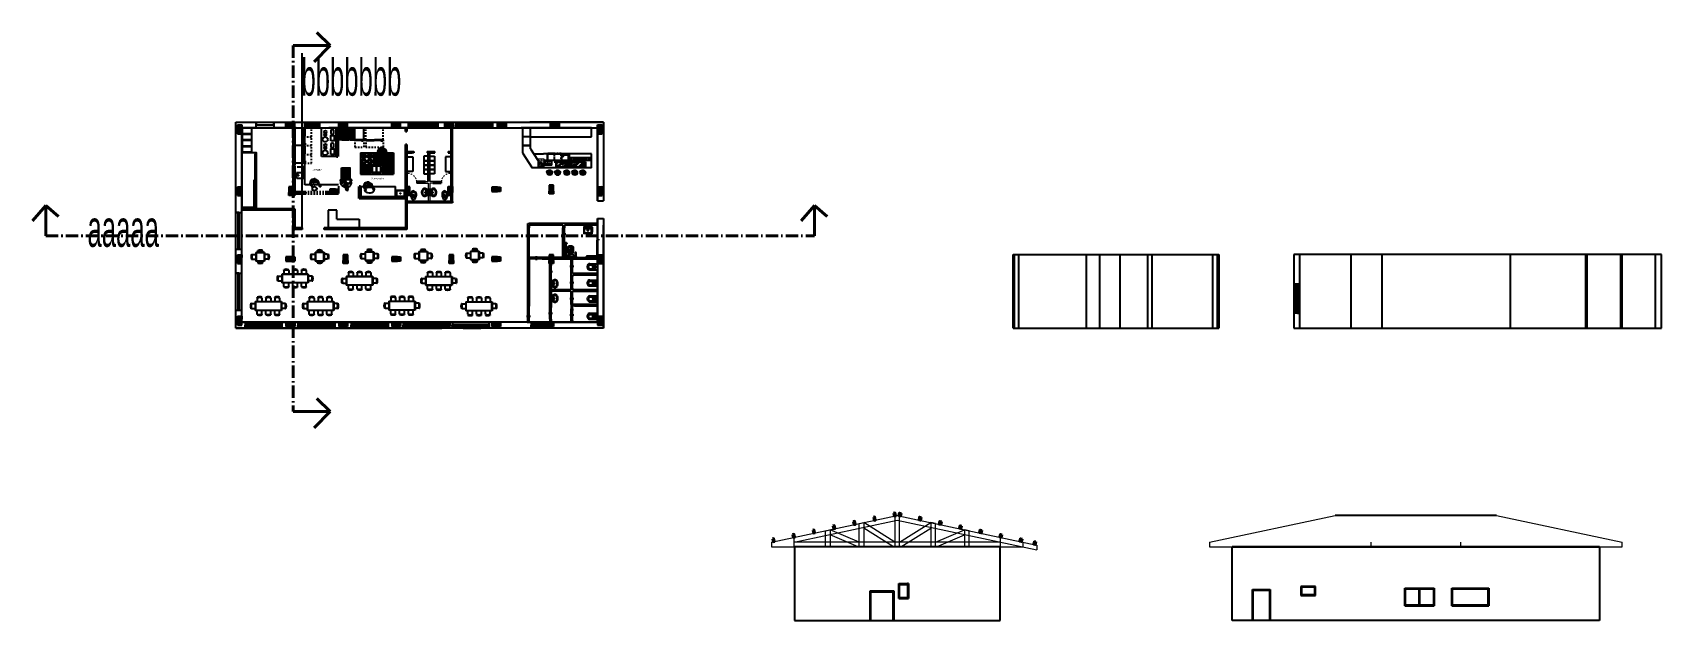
# Model space of a CAD drawing. Header units: millimetres. Extents: x 114 to 1075, y 58 to 426.
# Drawn here: x 527.9 to 638.7, y 180.3 to 220.2 of the extents above; entities that cross this region are included whole.
import ezdxf

# ---------------------------------------------------------------- set-up
doc = ezdxf.new("R2010")
doc.units = ezdxf.units.MM
for name, pattern in [('ACAD_ISO02W100', [15, 12, -3]), ('ACAD_ISO10W100', [18, 12, -3, 0, -3]), ('HIDDEN', [0.375, 0.25, -0.125]), ('HIDDEN2', [0.1875, 0.125, -0.0625]), ('R1', [0.1875, 0.125, -0.0625])]:
    doc.linetypes.add(name, pattern=pattern)
for name, color, linetype in [('012', 8, 'Continuous'), ('04', 2, 'Continuous'), ('arredii', 80, 'Continuous'), ('infissi', 7, 'Continuous'), ('mura', 7, 'Continuous'), ('pilastri', 1, 'Continuous'), ('quote', 4, 'Continuous'), ('SANITARI', 175, 'Continuous'), ('Travi', 7, 'Continuous')]:
    doc.layers.add(name, color=color, linetype=linetype)
for name, color, linetype, lineweight in [('06', 6, 'Continuous', 35), ('ARREDI attrezzature - furniture', 175, 'Continuous', 9), ('EST_ACHURADOS', 142, 'Continuous', 5), ('MURATURA sezioni - section wall', 7, 'Continuous', 40), ('PROIEZIONI finissime - fine lines', 251, 'Continuous', 9)]:
    doc.layers.add(name, color=color, linetype=linetype, lineweight=lineweight)
doc.styles.get("Standard").update_dxf_attribs({"font": 'arial.ttf', "width": 0.5})
doc.styles.add('style1', font='arial.ttf')

msp = doc.modelspace()

# ---------------------------------------------------------------- texts
at = {"layer": 'arredii'}
msp.add_text('Lavaggio', height=0.1075, dxfattribs=at).set_placement((546.903, 210.892))
at = {"layer": 'arredii', "style": 'style1'}
msp.add_text('Cucina calda', height=0.10747, dxfattribs=at).set_placement((550.894, 210.284))
at = {"layer": 'infissi', "linetype": 'ACAD_ISO02W100', "lineweight": 40, "char_height": 2.5, "attachment_point": 1}
for s, width, insert in [('bbbbbbb', 6.63039, (546.153, 218.458)), ('aaaaa', 3.23704, (531.605, 208.185))]:
    msp.add_mtext_dynamic_manual_height_columns(s, width=width, gutter_width=12.5, heights=[0], dxfattribs=dict(at, insert=insert))

# ---------------------------------------------------------------- blocks, each defined once
blk = doc.blocks.new('A$C5A5C21E0')
at = {"layer": '012', "ltscale": 0.1}
for p, q in [((0, 10), (5, 0)), ((5, 10), (0, 0))]:
    blk.add_line(p, q, dxfattribs=at)
at = {"layer": '06', "ltscale": 0.1}
blk.add_lwpolyline([(0, 10), (0, 0), (5, 0), (5, 10)], close=True, dxfattribs=at)
blk = doc.blocks.new('pilastro 2')
at = {"layer": 'pilastri'}
h = blk.add_hatch(dxfattribs=at)
h.set_pattern_fill('ANSI31', color=256, scale=0.02)
h.paths.add_polyline_path([(14.58, -0.56), (14.58, -0.36), (14.28, -0.36), (14.28, -0.56), (14.28, -0.96), (14.58, -0.96)])
for p, q in [((14.28, -0.56), (14.28, -0.36)), ((14.28, -0.36), (14.58, -0.36)), ((14.28, -0.56), (14.28, -0.96)), ((14.28, -0.96), (14.58, -0.96)), ((14.58, -0.36), (14.58, -0.56)), ((14.58, -0.96), (14.58, -0.56))]:
    blk.add_line(p, q, dxfattribs=at)
blk = doc.blocks.new('Iryda 1')
at = {"layer": 'SANITARI', "color": 8, "linetype": 'Continuous'}
for p, q in [((-160, 248), (-162, 248)), ((-143, 208), (-143, -208)), ((-162, -248), (-160, -248))]:
    blk.add_line(p, q, dxfattribs=at)
at = {"layer": 'SANITARI', "color": 8, "lineweight": 0}
for points in [[(0, 289, 0.145511), (-24, 300, 0.0117497), (-449, 299, 0.4830591), (-480, 269, 0.0368731), (-480, -269, -0.4583277)], [(0, 289), (0, -289, -0.1408977), (-24, -300, -0.0104556), (-450, -300, -0.4604412), (-480, -269, -1.1062842)]]:
    blk.add_lwpolyline(points, format="xyb", dxfattribs=at)
at = {"layer": 'SANITARI', "color": 8, "linetype": 'Continuous'}
blk.add_circle((-250, 0), 23, dxfattribs=at)
for centre, radius, start, end in [((3160, 0), 3598, 176.58186, 183.41814), ((-250, 0), 35, 359.84708, 0.15292)]:
    blk.add_arc(centre, radius, start, end, dxfattribs=at)
for points, start_tangent, end_tangent in [([(-405, 248), (-411, 248), (-417, 246), (-421, 243), (-425, 240), (-428, 236), (-430, 230), (-431, 224)], (-0.9998178, -0.0190871), (-0.0627306, -0.9980305)), ([(-431, 214), (-431, 218), (-431, 221), (-431, 224)], (0.0596893, 0.998217), (0.0623441, 0.9980547)), ([(-395, 249), (-398, 249), (-402, 249), (-405, 248)], (-0.9998458, -0.0175599), (-0.9998256, -0.0186764)), ([(-395, 249), (-276, 250)], (0.9998464, 0.0175268), (0.999991, 0.0042455)), ([(-285, 0), (-284, 8), (-282, 15), (-278, 21), (-272, 27), (-266, 30), (-259, 33), (-251, 34), (-243, 33), (-235, 30), (-228, 26), (-223, 20), (-218, 14), (-216, 7), (-215, 0)], (0, 1), (0.0031779, -0.999995)), ([(-285, 0), (-284, -8), (-282, -15), (-278, -21), (-272, -27), (-266, -30), (-259, -33), (-251, -34), (-243, -33), (-235, -30), (-228, -26), (-223, -20), (-218, -14), (-216, -7), (-215, 0)], (0, -1), (0.0031779, 0.999995)), ([(-276, 250), (-190, 250)], (0.999991, 0.0042454), (0.9999861, -0.0052716)), ([(-190, 250), (-154, 250)], (0.9999861, -0.0052716), (0.9999572, -0.0092536)), ([(-160, 248), (-160, 247), (-160, 245), (-160, 243)], (0.2151022, -0.9765915), (0.081396, -0.9966818)), ([(-149, 232), (-152, 237), (-156, 240), (-160, 243)], (-0.5201478, 0.8540763), (-0.8360111, 0.5487125)), ([(-154, 250), (-150, 250), (-146, 250), (-142, 250)], (0.9999572, -0.0092481), (0.9999432, -0.0106581)), ([(-143, 208), (-143, 215), (-144, 221), (-146, 227), (-149, 232)], (0.0000168, 1), (-0.5200459, 0.8541383)), ([(-142, 250), (-141, 250), (-140, 250)], (0.9999702, -0.0077208), (0.999969, -0.0078801)), ([(-140, 250), (-121, 251), (-63, 253)], (0.9982305, 0.059464), (0.9999047, 0.0138058)), ([(-63, 253), (-60, 252), (-58, 252), (-56, 252), (-54, 251), (-53, 250), (-51, 250), (-50, 249), (-49, 249), (-48, 248), (-48, 247), (-47, 247), (-46, 246), (-46, 245), (-45, 245), (-45, 244), (-44, 243), (-44, 242), (-43, 241), (-43, 240), (-43, 239), (-43, 237)], (0.9957041, -0.0925925), (0.1132094, -0.9935712)), ([(-43, 237), (-43, 164), (-43, 85), (-43, 0)], (0.0006707, -0.9999998), (0.0008924, -0.9999996)), ([(-43, -237), (-43, -164), (-43, -85), (-43, 0)], (0.0006707, 0.9999998), (0.0008924, 0.9999996)), ([(-431, -214), (-431, -218), (-431, -221), (-431, -224)], (0.0596893, -0.998217), (0.0623441, -0.9980547)), ([(-431, -224), (-430, -230), (-428, -236), (-425, -240), (-421, -243), (-417, -246), (-411, -248), (-405, -248)], (0.0627306, -0.9980305), (0.9998178, -0.0190871)), ([(-405, -248), (-402, -249), (-398, -249), (-395, -249)], (0.9998256, -0.0186764), (0.9998458, -0.0175599)), ([(-276, -250), (-395, -249)], (-0.999991, 0.0042455), (-0.9998464, 0.0175268)), ([(-190, -250), (-276, -250)], (-0.9999861, -0.0052716), (-0.999991, 0.0042454)), ([(-154, -250), (-190, -250)], (-0.9999572, -0.0092536), (-0.9999861, -0.0052716)), ([(-162, -248), (-142, -250)], (0.9966207, -0.0821413), (0.9975054, -0.0705897)), ([(-160, -243), (-156, -240), (-152, -237), (-149, -232)], (0.8360111, 0.5487125), (0.5201478, 0.8540763)), ([(-160, -243), (-160, -245), (-160, -247), (-160, -248)], (-0.081396, -0.9966818), (-0.2151022, -0.9765915)), ([(-140, -250), (-160, -248)], (-0.9976122, 0.0690643), (-0.9967392, 0.080691)), ([(-142, -250), (-146, -250), (-150, -250), (-154, -250)], (-0.9999432, -0.0106581), (-0.9999572, -0.0092481)), ([(-149, -232), (-146, -227), (-144, -221), (-143, -215), (-143, -208)], (0.5200459, 0.8541383), (-0.0000168, 1)), ([(-140, -250), (-141, -250), (-142, -250)], (-0.999969, -0.0078801), (-0.9999702, -0.0077208)), ([(-63, -253), (-82, -252), (-140, -250)], (-0.9999047, 0.0138058), (-0.9982305, 0.059464)), ([(-43, -237), (-43, -239), (-43, -240), (-43, -241), (-44, -242), (-44, -243), (-45, -244), (-45, -245), (-46, -245), (-46, -246), (-47, -247), (-48, -247), (-48, -248), (-49, -249), (-50, -249), (-51, -250), (-53, -250), (-54, -251), (-56, -252), (-58, -252), (-60, -252), (-63, -253)], (-0.1132094, -0.9935712), (-0.9957041, -0.0925925))]:
    blk.add_spline(points, degree=3, dxfattribs=dict(at, start_tangent=start_tangent, end_tangent=end_tangent))
blk = doc.blocks.new('ewfw32')
at = {"color": 8}
for p, q in [((13, 36), (0, 36)), ((0, 36), (0, -36)), ((13, -36), (13, 36)), ((61, 15), (14, 15)), ((48, 15), (48, -15)), ((61, 15), (72, 14)), ((72, 14), (82, 12)), ((82, 12), (92, 8)), ((92, 8), (101, 2)), ((101, 2), (108, -5)), ((201, 0), (198, -6)), ((204, 6), (201, 0)), ((209, 11), (204, 6)), ((214, 16), (209, 11)), ((220, 19), (214, 16)), ((226, 22), (220, 19)), ((233, 24), (226, 22)), ((240, 24), (233, 24)), ((234, 24), (582, 24)), ((240, 24), (236, 24)), ((411, 24), (240, 24)), ((411, 24), (251, 24)), ((590, 23), (582, 24)), ((597, 21), (590, 23)), ((604, 18), (597, 21)), ((610, 14), (604, 18)), ((615, 9), (610, 14)), ((620, 2), (615, 9)), ((623, -5), (620, 2)), ((710, 57), (710, 72)), ((710, 72), (826, 72)), ((826, 57), (710, 57)), ((736, 57), (801, 57)), ((736, 48), (736, 57)), ((801, 48), (736, 48)), ((742, 38), (745, 38)), ((742, 29), (742, 38)), ((745, 29), (742, 29)), ((745, 48), (752, 48)), ((745, 17), (745, 48)), ((745, 38), (745, 29)), ((752, 17), (745, 17)), ((752, 48), (752, 17)), ((752, 48), (752, -188)), ((752, 17), (785, 17)), ((755, 17), (755, 48)), ((782, 17), (782, 48)), ((792, 48), (785, 48)), ((785, 48), (785, 17)), ((785, 48), (785, -188)), ((785, 17), (792, 17)), ((792, 17), (792, 48)), ((795, 38), (792, 38)), ((792, 38), (792, 29)), ((792, 29), (795, 29)), ((795, 29), (795, 38)), ((801, 57), (801, 48)), ((826, 72), (826, 57)), ((0, -36), (13, -36)), ((0, -533), (0, -576)), ((14, -533), (0, -533)), ((0, -576), (14, -576)), ((0, -647), (13, -647)), ((0, -718), (0, -647)), ((0, -647), (13, -647)), ((0, -718), (13, -718)), ((13, -718), (0, -718)), ((0, -788), (0, -846)), ((17, -788), (0, -788)), ((0, -846), (17, -846)), ((0, -929), (0, -857)), ((0, -857), (13, -857)), ((13, -929), (0, -929)), ((13, -647), (13, -718)), ((13, -666), (90, -666)), ((90, -699), (13, -699)), ((13, -857), (13, -929)), ((146, -908), (13, -908)), ((14, -15), (61, -15)), ((14, -576), (14, -533)), ((14, -541), (14, -567)), ((38, -541), (14, -541)), ((14, -567), (38, -567)), ((14, -878), (146, -878)), ((17, -846), (17, -788)), ((17, -798), (17, -836)), ((33, -798), (17, -798)), ((17, -836), (33, -836)), ((22, -836), (22, -871)), ((30, -836), (22, -836)), ((22, -871), (30, -871)), ((30, -871), (30, -836)), ((33, -836), (33, -798)), ((38, -567), (38, -541)), ((48, -699), (48, -666)), ((61, -15), (66, -16)), ((66, -16), (71, -17)), ((71, -17), (75, -19)), ((71, -908), (71, -878)), ((75, -19), (80, -22)), ((80, -22), (83, -25)), ((83, -25), (86, -29)), ((86, -29), (88, -33)), ((88, -33), (90, -38)), ((90, -38), (90, -42)), ((90, -64), (90, -42)), ((123, -64), (90, -64)), ((90, -64), (90, -666)), ((90, -638), (123, -638)), ((90, -666), (102, -678)), ((90, -699), (102, -687)), ((90, -878), (90, -699)), ((90, -727), (123, -727)), ((108, -5), (115, -13)), ((115, -13), (119, -23)), ((119, -23), (122, -32)), ((122, -32), (123, -42)), ((123, -64), (123, -42)), ((123, -64), (123, -851)), ((123, -622), (123, -878)), ((123, -639), (123, -726)), ((198, -6), (196, -13)), ((196, -13), (196, -19)), ((196, -66), (196, -14)), ((196, -19), (196, -16)), ((196, -16), (196, -58)), ((196, -93), (196, -19)), ((196, -50), (290, -50)), ((196, -58), (196, -61)), ((196, -93), (196, -95)), ((196, -95), (196, -96)), ((196, -96), (197, -98)), ((197, -98), (198, -99)), ((198, -99), (199, -100)), ((199, -100), (200, -101)), ((200, -101), (202, -102)), ((202, -102), (203, -103)), ((203, -103), (205, -103)), ((205, -103), (206, -103)), ((615, -102), (206, -103)), ((232, -220), (232, -221)), ((233, -220), (232, -220)), ((232, -221), (232, -222)), ((232, -222), (232, -223)), ((232, -304), (232, -223)), ((232, -264), (232, -223)), ((234, -300), (232, -307)), ((232, -304), (232, -614)), ((232, -307), (232, -313)), ((232, -614), (233, -631)), ((234, -219), (233, -220)), ((233, -631), (237, -647)), ((234, -218), (234, -219)), ((235, -218), (234, -218)), ((237, -294), (234, -300)), ((236, -218), (235, -218)), ((237, -218), (236, -218)), ((579, -218), (237, -218)), ((241, -288), (237, -294)), ((237, -647), (244, -663)), ((245, -284), (241, -288)), ((244, -663), (254, -677)), ((251, -280), (245, -284)), ((257, -277), (251, -280)), ((254, -677), (266, -688)), ((264, -275), (257, -277)), ((270, -275), (264, -275)), ((266, -688), (280, -698)), ((546, -275), (270, -275)), ((280, -698), (295, -705)), ((290, -50), (290, -99)), ((295, -705), (311, -710)), ((303, -441), (302, -459)), ((302, -459), (302, -595)), ((302, -595), (302, -603)), ((302, -603), (305, -611)), ((308, -423), (303, -441)), ((305, -611), (308, -619)), ((316, -406), (308, -423)), ((308, -619), (313, -626)), ((311, -710), (328, -711)), ((313, -626), (319, -632)), ((327, -391), (316, -406)), ((319, -632), (326, -637)), ((326, -637), (334, -640)), ((340, -378), (327, -391)), ((328, -711), (488, -711)), ((334, -640), (342, -643)), ((355, -367), (340, -378)), ((342, -643), (350, -643)), ((345, -643), (471, -643)), ((345, -711), (345, -643)), ((372, -359), (355, -367)), ((365, -711), (365, -643)), ((390, -355), (372, -359)), ((374, -442), (373, -445)), ((373, -445), (373, -448)), ((373, -448), (377, -492)), ((373, -448), (373, -448)), ((375, -439), (374, -442)), ((376, -436), (375, -439)), ((378, -433), (376, -436)), ((377, -492), (377, -495)), ((377, -495), (378, -498)), ((381, -431), (378, -433)), ((378, -498), (380, -501)), ((380, -501), (382, -504)), ((383, -430), (381, -431)), ((382, -504), (384, -506)), ((386, -428), (383, -430)), ((384, -218), (384, -103)), ((384, -506), (387, -507)), ((389, -428), (386, -428)), ((387, -507), (390, -509)), ((392, -427), (389, -428)), ((408, -353), (390, -355)), ((390, -509), (393, -510)), ((392, -427), (424, -427)), ((393, -510), (396, -510)), ((396, -510), (396, -510)), ((396, -510), (420, -510)), ((427, -355), (408, -353)), ((420, -510), (424, -510)), ((424, -427), (424, -427)), ((427, -428), (424, -427)), ((424, -510), (427, -509)), ((445, -359), (427, -355)), ((430, -428), (427, -428)), ((427, -509), (430, -507)), ((433, -430), (430, -428)), ((430, -507), (432, -506)), ((432, -218), (432, -103)), ((432, -506), (435, -504)), ((436, -431), (433, -430)), ((435, -504), (437, -501)), ((438, -433), (436, -431)), ((437, -501), (438, -498)), ((440, -436), (438, -433)), ((438, -498), (439, -495)), ((439, -495), (440, -492)), ((442, -439), (440, -436)), ((443, -448), (440, -492)), ((440, -492), (440, -492)), ((443, -442), (442, -439)), ((443, -445), (443, -442)), ((443, -448), (443, -445)), ((461, -367), (445, -359)), ((452, -711), (452, -643)), ((477, -378), (461, -367)), ((466, -643), (475, -643)), ((471, -711), (471, -643)), ((475, -643), (483, -640)), ((490, -391), (477, -378)), ((483, -640), (490, -637)), ((488, -711), (505, -710)), ((500, -406), (490, -391)), ((490, -637), (497, -632)), ((497, -632), (503, -626)), ((508, -423), (500, -406)), ((503, -626), (508, -619)), ((505, -710), (521, -705)), ((513, -441), (508, -423)), ((508, -619), (512, -611)), ((512, -611), (514, -603)), ((515, -459), (513, -441)), ((514, -603), (515, -595)), ((515, -459), (515, -595)), ((521, -705), (536, -698)), ((536, -698), (550, -688)), ((553, -275), (546, -275)), ((550, -688), (562, -677)), ((559, -277), (553, -275)), ((565, -280), (559, -277)), ((562, -677), (572, -663)), ((571, -284), (565, -280)), ((576, -288), (571, -284)), ((572, -663), (579, -647)), ((580, -294), (576, -288)), ((580, -218), (579, -218)), ((579, -647), (583, -631)), ((581, -218), (580, -218)), ((582, -300), (580, -294)), ((582, -218), (581, -218)), ((583, -219), (582, -218)), ((584, -307), (582, -300)), ((583, -220), (583, -219)), ((584, -220), (583, -220)), ((583, -631), (585, -614)), ((584, -221), (584, -220)), ((585, -222), (584, -221)), ((585, -313), (584, -307)), ((585, -223), (585, -222)), ((585, -223), (585, -304)), ((585, -264), (585, -223)), ((585, -614), (585, -304)), ((615, -102), (617, -102)), ((617, -102), (618, -102)), ((618, -102), (620, -102)), ((620, -102), (621, -101)), ((621, -101), (623, -100)), ((625, -12), (623, -5)), ((623, -100), (624, -99)), ((624, -97), (625, -96)), ((624, -99), (624, -97)), ((626, -19), (625, -12)), ((625, -94), (626, -93)), ((625, -96), (625, -94)), ((626, -93), (626, -15)), ((626, -15), (626, -70)), ((635, -15), (626, -15)), ((626, -66), (626, -19)), ((626, -70), (635, -70)), ((635, -70), (635, -15)), ((635, -32), (635, -52)), ((648, -32), (635, -32)), ((635, -52), (648, -52)), ((648, -52), (648, -32)), ((752, -188), (752, -259)), ((752, -188), (785, -188)), ((752, -262), (752, -259)), ((753, -265), (752, -262)), ((754, -267), (753, -265)), ((756, -270), (754, -267)), ((758, -272), (756, -270)), ((760, -273), (758, -272)), ((763, -275), (760, -273)), ((765, -275), (763, -275)), ((768, -275), (765, -275)), ((771, -275), (768, -275)), ((774, -275), (771, -275)), ((776, -273), (774, -275)), ((779, -272), (776, -273)), ((781, -270), (779, -272)), ((782, -267), (781, -270)), ((784, -265), (782, -267)), ((785, -259), (784, -262)), ((784, -262), (784, -265)), ((785, -188), (785, -259))]:
    blk.add_line(p, q, dxfattribs=at)
blk.add_arc((146, -893, 0), 15.3, 270.00026, 90.00026, dxfattribs=at)
blk = doc.blocks.new('df343')
at = {"color": 8}
for p, q in [((35, 0), (-35, 0)), ((35, -11), (35, 0)), ((-597, 0), (-666, 0)), ((-666, 0), (-597, 0)), ((-666, -11), (-666, 0)), ((-597, -11), (-666, -11)), ((-646, -23), (-646, -11)), ((-645, -32), (-646, -23)), ((-643, -42), (-645, -32)), ((-639, -51), (-643, -42)), ((-633, -59), (-639, -51)), ((-626, -65), (-633, -59)), ((-618, -71), (-626, -65)), ((-610, -75), (-618, -71)), ((-617, -11), (-617, -23)), ((-616, -27), (-617, -23)), ((-615, -32), (-616, -27)), ((-613, -36), (-615, -32)), ((-611, -40), (-613, -36)), ((-607, -43), (-611, -40)), ((-600, -78), (-610, -75)), ((-604, -45), (-607, -43)), ((-599, -47), (-604, -45)), ((-591, -78), (-600, -78)), ((-595, -48), (-599, -47)), ((-597, 0), (-597, -11)), ((-591, -49), (-595, -48)), ((-570, -49), (-591, -49)), ((-570, -78), (-591, -78)), ((-39, -49), (-570, -49)), ((-39, -78), (-570, -78)), ((-557, -49), (-557, -78)), ((-39, -49), (-15, -49)), ((-39, -78), (-39, -49)), ((72, -78, 0), (-39, -78)), ((-35, 0), (-35, -11)), ((-35, -11), (35, -11)), ((-15, -49), (-15, -11)), ((-15, -49), (-4, -59)), ((15, -49), (4, -59)), ((15, -11), (15, -49)), ((15, -49), (39, -49)), ((39, -49), (72, -49)), ((39, -78), (39, -49)), ((39, -49), (39, -78)), ((39, -78), (39, -49)), ((100, -107, 0), (100, -204)), ((100, -125), (130, -125)), ((130, -125), (100, -125)), ((100, -125), (130, -125)), ((100, -204), (100, -1147)), ((100, -204), (130, -204)), ((130, -150), (119, -160)), ((130, -179), (119, -169)), ((130, -125), (130, -107)), ((130, -150), (130, -125)), ((168, -150), (130, -150)), ((130, -179), (168, -179)), ((130, -204), (130, -179)), ((130, -204), (130, -1147)), ((168, -131), (179, -131)), ((168, -200), (168, -131)), ((179, -200), (168, -200)), ((179, -131), (179, -200)), ((100, -1147), (100, -1168)), ((100, -1147), (130, -1147)), ((101, -1177), (100, -1168)), ((103, -1187), (101, -1177)), ((108, -1196), (103, -1187)), ((113, -1204), (108, -1196)), ((120, -1210), (113, -1204)), ((128, -1216), (120, -1210)), ((136, -1220), (127, -1216)), ((129, -1147), (129, -1168)), ((129, -1172), (129, -1168)), ((131, -1177), (129, -1172)), ((133, -1181), (131, -1177)), ((135, -1185), (133, -1181)), ((138, -1188), (135, -1185)), ((145, -1223), (136, -1220)), ((142, -1190), (138, -1188)), ((146, -1192), (142, -1190)), ((155, -1223), (145, -1223)), ((151, -1193), (146, -1192)), ((155, -1194), (151, -1193)), ((166, -1194), (155, -1194)), ((155, -1223), (166, -1223)), ((178, -1174), (166, -1174)), ((166, -1174), (166, -1243)), ((166, -1243), (178, -1243)), ((178, -1174), (178, -1243)), ((178, -1243), (178, -1174))]:
    blk.add_line(p, q, dxfattribs=at)
for radius in [58.1, 28.4]:
    blk.add_arc((72, -107, 0), radius, 0.00026, 90.00026, dxfattribs=at)
blk = doc.blocks.new('Distributore Birra')
at = {"layer": 'ARREDI attrezzature - furniture'}
for p, q in [((-0.2, -0.55), (-0.2, 0)), ((-0.2, 0), (0.2, 0)), ((-0.13, 0), (-0.13, -0.25)), ((0.13, 0), (0.13, -0.25)), ((0.2, -0.55), (0.2, 0)), ((-0.2, -0.55), (0.2, -0.55)), ((-0.19, -0.01), (-0.13, -0.01)), ((-0.19, -0.54), (-0.19, -0.01)), ((-0.19, -0.54), (0.19, -0.54)), ((-0.13, -0.25), (-0.01, -0.25)), ((-0.12, -0.34), (-0.05, -0.31)), ((-0.11, -0.02), (-0.11, -0.23)), ((-0.11, -0.02), (0.11, -0.02)), ((-0.11, -0.23), (0.11, -0.23)), ((-0.11, -0.37), (-0.04, -0.34)), ((-0.03, -0.31), (-0.03, -0.3)), ((-0.03, -0.3), (-0.02, -0.3)), ((-0.03, -0.32), (0, -0.31)), ((-0.03, -0.33), (0, -0.31)), ((-0.03, -0.33), (-0.02, -0.33)), ((-0.02, -0.31), (-0.02, -0.29)), ((0.02, -0.29), (-0.02, -0.29)), ((-0.02, -0.33), (-0.02, -0.32)), ((0.02, -0.33), (-0.02, -0.33)), ((-0.01, -0.29), (-0.01, -0.24)), ((-0.01, -0.24), (0.01, -0.24)), ((-0.01, -0.34), (-0.01, -0.33)), ((0.01, -0.34), (-0.01, -0.34)), ((0.01, -0.29), (0.01, -0.24)), ((0.01, -0.25), (0.13, -0.25)), ((0.01, -0.34), (0.01, -0.33)), ((0.02, -0.33), (0.02, -0.29)), ((0.03, -0.3), (0.02, -0.3)), ((0.03, -0.33), (0.02, -0.33)), ((0.03, -0.33), (0.03, -0.3)), ((0.11, -0.02), (0.11, -0.23)), ((0.13, -0.01), (0.19, -0.01)), ((0.19, -0.54), (0.19, -0.01))]:
    blk.add_line(p, q, dxfattribs=at)
for centre, radius in [((-0.15, -0.27), 0.005), ((-0.15, -0.33), 0.005), ((-0.15, -0.39), 0.005), ((-0.15, -0.45), 0.005), ((-0.15, -0.51), 0.005), ((-0.11, -0.35), 0.015), ((0, -0.12), 0.095), ((-0.09, -0.27), 0.005), ((-0.09, -0.39), 0.005), ((-0.09, -0.45), 0.005), ((-0.09, -0.51), 0.005), ((-0.03, -0.27), 0.005), ((-0.03, -0.39), 0.005), ((-0.03, -0.45), 0.005), ((-0.03, -0.51), 0.005), ((0, -0.12), 0.0122), ((0.03, -0.27), 0.005), ((0.03, -0.33), 0.005), ((0.03, -0.39), 0.005), ((0.03, -0.45), 0.005), ((0.03, -0.51), 0.005), ((0.09, -0.27), 0.005), ((0.09, -0.33), 0.005), ((0.09, -0.39), 0.005), ((0.09, -0.45), 0.005), ((0.09, -0.51), 0.005), ((0.15, -0.27), 0.005), ((0.15, -0.33), 0.005), ((0.15, -0.39), 0.005), ((0.15, -0.45), 0.005), ((0.15, -0.51), 0.005)]:
    blk.add_circle(centre, radius, dxfattribs=at)
for centre, radius, start, end in [((-0.04, -0.33), 0.015, 290.1118, 110.1118), ((0, -0.31), 0.0155, 219.2138, 181.6005), ((0, -0.31), 0.00501, 294.1489, 110.4161)]:
    blk.add_arc(centre, radius, start, end, dxfattribs=at)
blk = doc.blocks.new('Distributore bevande fresche')
at = {"layer": 'ARREDI attrezzature - furniture'}
for p, q in [((-0.25, 0), (-0.25, -0.03)), ((-0.25, 0), (0.25, 0)), ((0.25, 0), (0.25, -0.03)), ((-0.25, -0.25), (-0.25, 0)), ((-0.25, -0.25), (0.25, -0.25)), ((-0.24, -0.01), (0.24, -0.01)), ((-0.24, -0.24), (-0.24, -0.01)), ((-0.24, -0.04), (-0.24, -0.07)), ((-0.24, -0.04), (0.24, -0.04)), ((-0.24, -0.07), (0.24, -0.07)), ((-0.24, -0.24), (0.24, -0.24)), ((-0.22, -0.13), (-0.22, -0.1)), ((-0.22, -0.1), (-0.21, -0.1)), ((-0.22, -0.13), (-0.21, -0.13)), ((-0.21, -0.01), (-0.21, -0.04)), ((-0.21, -0.13), (-0.21, -0.09)), ((-0.17, -0.09), (-0.21, -0.09)), ((-0.17, -0.13), (-0.21, -0.13)), ((-0.2, -0.09), (-0.2, -0.07)), ((-0.2, -0.14), (-0.2, -0.13)), ((-0.18, -0.14), (-0.2, -0.14)), ((-0.18, -0.09), (-0.18, -0.07)), ((-0.18, -0.14), (-0.18, -0.13)), ((-0.17, -0.01), (-0.17, -0.04)), ((-0.17, -0.13), (-0.17, -0.09)), ((-0.15, -0.1), (-0.17, -0.1)), ((-0.15, -0.13), (-0.17, -0.13)), ((-0.15, -0.13), (-0.15, -0.1)), ((-0.1, -0.13), (-0.1, -0.1)), ((-0.1, -0.1), (-0.08, -0.1)), ((-0.1, -0.13), (-0.08, -0.13)), ((-0.08, -0.01), (-0.08, -0.04)), ((-0.08, -0.09), (-0.08, -0.07)), ((-0.08, -0.13), (-0.08, -0.09)), ((-0.04, -0.09), (-0.08, -0.09)), ((-0.08, -0.14), (-0.08, -0.13)), ((-0.04, -0.13), (-0.08, -0.13)), ((-0.05, -0.14), (-0.08, -0.14)), ((-0.05, -0.09), (-0.05, -0.07)), ((-0.05, -0.14), (-0.05, -0.13)), ((-0.04, -0.01), (-0.04, -0.04)), ((-0.04, -0.13), (-0.04, -0.09)), ((-0.03, -0.1), (-0.04, -0.1)), ((-0.03, -0.13), (-0.04, -0.13)), ((-0.03, -0.13), (-0.03, -0.1)), ((0.03, -0.1), (0.04, -0.1)), ((0.03, -0.13), (0.03, -0.1)), ((0.03, -0.13), (0.04, -0.13)), ((0.04, -0.01), (0.04, -0.04)), ((0.08, -0.09), (0.04, -0.09)), ((0.04, -0.13), (0.04, -0.09)), ((0.08, -0.13), (0.04, -0.13)), ((0.05, -0.09), (0.05, -0.07)), ((0.05, -0.14), (0.05, -0.13)), ((0.07, -0.14), (0.05, -0.14)), ((0.07, -0.09), (0.07, -0.07)), ((0.07, -0.14), (0.07, -0.13)), ((0.08, -0.01), (0.08, -0.04)), ((0.08, -0.13), (0.08, -0.09)), ((0.09, -0.1), (0.08, -0.1)), ((0.09, -0.13), (0.08, -0.13)), ((0.09, -0.13), (0.09, -0.1)), ((0.16, -0.1), (0.17, -0.1)), ((0.16, -0.13), (0.16, -0.1)), ((0.16, -0.13), (0.17, -0.13)), ((0.17, -0.01), (0.17, -0.04)), ((0.21, -0.09), (0.17, -0.09)), ((0.17, -0.13), (0.17, -0.09)), ((0.21, -0.13), (0.17, -0.13)), ((0.18, -0.09), (0.18, -0.07)), ((0.18, -0.14), (0.18, -0.13)), ((0.21, -0.14), (0.18, -0.14)), ((0.21, -0.01), (0.21, -0.04)), ((0.21, -0.09), (0.21, -0.07)), ((0.21, -0.13), (0.21, -0.09)), ((0.23, -0.1), (0.21, -0.1)), ((0.21, -0.14), (0.21, -0.13)), ((0.23, -0.13), (0.21, -0.13)), ((0.23, -0.13), (0.23, -0.1)), ((0.24, -0.24), (0.24, -0.01)), ((0.24, -0.04), (0.24, -0.07)), ((0.25, -0.25), (0.25, 0))]:
    blk.add_line(p, q, dxfattribs=at)
for centre, radius in [((-0.21, -0.15), 0.005), ((-0.21, -0.21), 0.005), ((-0.19, -0.11), 0.0155), ((-0.15, -0.09), 0.005), ((-0.15, -0.15), 0.005), ((-0.15, -0.21), 0.005), ((-0.09, -0.09), 0.005), ((-0.09, -0.15), 0.005), ((-0.09, -0.21), 0.005), ((-0.06, -0.11), 0.0155), ((-0.03, -0.09), 0.005), ((-0.03, -0.15), 0.005), ((-0.03, -0.21), 0.005), ((0.03, -0.09), 0.005), ((0.03, -0.15), 0.005), ((0.03, -0.21), 0.005), ((0.06, -0.11), 0.0155), ((0.09, -0.09), 0.005), ((0.09, -0.15), 0.005), ((0.09, -0.21), 0.005), ((0.15, -0.09), 0.005), ((0.15, -0.15), 0.005), ((0.15, -0.21), 0.005), ((0.19, -0.11), 0.0155), ((0.21, -0.15), 0.005), ((0.21, -0.21), 0.005)]:
    blk.add_circle(centre, radius, dxfattribs=at)
blk = doc.blocks.new('A$C57B05513')
for p, q in [((-0.77, 0.26), (-0.76, 0.27)), ((-0.77, 0.24), (-0.77, 0.26)), ((-0.77, 0.25), (-0.77, 0.26)), ((-0.77, 0.22), (-0.77, 0.25)), ((-0.76, 0.22), (-0.77, 0.24)), ((-0.76, 0.22), (-0.77, 0.22)), ((-0.76, 0.27), (-0.75, 0.28)), ((-0.74, 0.21), (-0.76, 0.22)), ((-0.75, 0.28), (-0.72, 0.28)), ((-0.72, 0.22), (-0.74, 0.21)), ((-0.73, 0.26), (-0.73, 0.28)), ((-0.73, 0.28), (-0.72, 0.28)), ((-0.73, 0.25), (-0.73, 0.26)), ((-0.73, 0.23), (-0.73, 0.25)), ((-0.72, 0.22), (-0.73, 0.23)), ((-0.71, 0.28), (-0.72, 0.27)), ((-0.7, 0.23), (-0.72, 0.23)), ((-0.71, 0.31), (-0.67, 0.32)), ((-0.71, 0.29), (-0.71, 0.31)), ((-0.71, 0.26), (-0.71, 0.29)), ((-0.7, 0.22), (-0.71, 0.26)), ((-0.67, 0.21), (-0.7, 0.22)), ((-0.67, 0.32), (-0.61, 0.34)), ((-0.64, 0.21), (-0.67, 0.21)), ((-0.61, 0.22), (-0.64, 0.21)), ((-0.62, 0.32), (-0.58, 0.34)), ((-0.6, 0.21), (-0.62, 0.23)), ((-0.61, 0.34), (-0.6, 0.34)), ((-0.56, 0.23), (-0.6, 0.24)), ((-0.57, 0.22), (-0.6, 0.21)), ((-0.58, 0.34), (-0.56, 0.35)), ((-0.56, 0.35), (-0.53, 0.35)), ((-0.53, 0.22), (-0.56, 0.23)), ((-0.52, 0.3), (-0.53, 0.26)), ((-0.53, 0.26), (-0.52, 0.19)), ((-0.51, 0.42), (-0.52, 0.35)), ((-0.52, 0.35), (-0.52, 0.3)), ((-0.52, 0.19), (-0.47, 0.19)), ((-0.5, 0.41), (-0.51, 0.38)), ((-0.51, 0.17), (-0.48, 0.11)), ((-0.5, 0.48), (-0.48, 0.53)), ((-0.5, 0.48), (-0.5, 0.41)), ((-0.48, 0.53), (-0.44, 0.58)), ((-0.48, 0.39), (-0.47, 0.4)), ((-0.48, 0.38), (-0.48, 0.39)), ((-0.48, 0.38), (-0.48, 0.34)), ((-0.48, 0.34), (-0.47, 0.33)), ((-0.48, 0.11), (-0.44, 0.06)), ((-0.47, 0.4), (-0.45, 0.43)), ((-0.47, 0.33), (-0.45, 0.31)), ((-0.47, 0.19), (-0.42, 0.2)), ((-0.46, 0.42), (-0.45, 0.43)), ((-0.45, 0.43), (-0.44, 0.44)), ((-0.45, 0.31), (-0.41, 0.28)), ((-0.44, 0.58), (-0.36, 0.64)), ((-0.44, 0.44), (-0.41, 0.46)), ((-0.44, 0.34), (-0.43, 0.36)), ((-0.43, 0.31), (-0.44, 0.34)), ((-0.44, 0.06), (-0.38, 0.01)), ((-0.42, 0.2), (-0.37, 0.22)), ((-0.41, 0.46), (-0.4, 0.45)), ((-0.41, 0.46), (-0.39, 0.46)), ((-0.41, 0.28), (-0.4, 0.28)), ((-0.4, 0.29), (-0.39, 0.28)), ((-0.39, 0.46), (-0.37, 0.46)), ((-0.38, 0.3), (-0.39, 0.33)), ((-0.39, 0.28), (-0.35, 0.27)), ((-0.39, 0.21), (-0.35, 0.2)), ((-0.38, 0.42), (-0.36, 0.43)), ((-0.35, 0.29), (-0.38, 0.3)), ((-0.38, 0.01), (-0.35, 0.01)), ((-0.37, 0.46), (-0.35, 0.46)), ((-0.33, 0.41), (-0.37, 0.42)), ((-0.36, 0.63), (-0.27, 0.68)), ((-0.36, 0.64), (-0.32, 0.64)), ((-0.36, 0.45), (-0.34, 0.46)), ((-0.36, 0.43), (-0.35, 0.44)), ((-0.36, 0.01), (-0.27, -0.04)), ((-0.35, 0.42), (-0.32, 0.41)), ((-0.35, 0.41), (-0.33, 0.39)), ((-0.35, 0.27), (-0.33, 0.28)), ((-0.35, 0.2), (-0.31, 0.19)), ((-0.34, 0.46), (-0.33, 0.46)), ((-0.34, 0.43), (-0.33, 0.44)), ((-0.32, 0.46), (-0.33, 0.46)), ((-0.33, 0.44), (-0.32, 0.45)), ((-0.29, 0.39), (-0.33, 0.41)), ((-0.33, 0.39), (-0.31, 0.38)), ((-0.33, 0.29), (-0.31, 0.29)), ((-0.33, 0.28), (-0.32, 0.29)), ((-0.32, 0.64), (-0.28, 0.59)), ((-0.32, 0.45), (-0.32, 0.46)), ((-0.32, 0.41), (-0.31, 0.41)), ((-0.3, 0.44), (-0.31, 0.45)), ((-0.31, 0.41), (-0.29, 0.43)), ((-0.31, 0.38), (-0.31, 0.34)), ((-0.31, 0.29), (-0.29, 0.3)), ((-0.31, 0.19), (-0.3, 0.19)), ((-0.31, 0.09), (-0.28, 0.14)), ((-0.29, 0.43), (-0.3, 0.44)), ((-0.3, 0.18), (-0.28, 0.17)), ((-0.28, 0.42), (-0.29, 0.43)), ((-0.29, 0.43), (-0.29, 0.43)), ((-0.28, 0.38), (-0.29, 0.39)), ((-0.29, 0.3), (-0.28, 0.32)), ((-0.29, 0.3), (-0.28, 0.31)), ((-0.25, 0.54), (-0.28, 0.52)), ((-0.27, 0.41), (-0.28, 0.42)), ((-0.28, 0.42), (-0.28, 0.42)), ((-0.27, 0.36), (-0.28, 0.38)), ((-0.28, 0.32), (-0.27, 0.36)), ((-0.28, 0.31), (-0.27, 0.32)), ((-0.28, 0.17), (-0.27, 0.16)), ((-0.28, 0.14), (-0.28, 0.16)), ((-0.25, 0.1), (-0.28, 0.13)), ((-0.27, 0.68), (-0.19, 0.69)), ((-0.24, 0.56), (-0.27, 0.59)), ((-0.2, 0.54), (-0.27, 0.54)), ((-0.26, 0.4), (-0.27, 0.41)), ((-0.27, 0.41), (-0.27, 0.41)), ((-0.27, 0.41), (-0.27, 0.41)), ((-0.27, 0.33), (-0.26, 0.34)), ((-0.27, 0.32), (-0.27, 0.33)), ((-0.27, 0.33), (-0.27, 0.33)), ((-0.27, 0.16), (-0.26, 0.21)), ((-0.2, 0.1), (-0.27, 0.11)), ((-0.26, 0.39), (-0.26, 0.4)), ((-0.26, 0.4), (-0.26, 0.4)), ((-0.26, 0.4), (-0.26, 0.4)), ((-0.26, 0.4), (-0.26, 0.4)), ((-0.25, 0.39), (-0.26, 0.39)), ((-0.26, 0.39), (-0.26, 0.39)), ((-0.26, 0.39), (-0.26, 0.39)), ((-0.26, 0.35), (-0.26, 0.36)), ((-0.26, 0.36), (-0.25, 0.36)), ((-0.26, 0.34), (-0.26, 0.35)), ((-0.26, 0.35), (-0.26, 0.35)), ((-0.26, 0.35), (-0.26, 0.35)), ((-0.26, 0.35), (-0.26, 0.35)), ((-0.26, 0.34), (-0.26, 0.34)), ((-0.26, 0.34), (-0.26, 0.34)), ((-0.26, 0.21), (-0.25, 0.25)), ((-0.25, 0.38), (-0.25, 0.39)), ((-0.25, 0.39), (-0.25, 0.39)), ((-0.24, 0.38), (-0.25, 0.38)), ((-0.25, 0.38), (-0.25, 0.38)), ((-0.25, 0.38), (-0.25, 0.38)), ((-0.25, 0.38), (-0.25, 0.38)), ((-0.25, 0.38), (-0.25, 0.38)), ((-0.25, 0.38), (-0.25, 0.38)), ((-0.25, 0.36), (-0.25, 0.36)), ((-0.25, 0.36), (-0.25, 0.36)), ((-0.25, 0.36), (-0.25, 0.36)), ((-0.25, 0.36), (-0.25, 0.36)), ((-0.25, 0.36), (-0.25, 0.36)), ((-0.25, 0.36), (-0.25, 0.36)), ((-0.25, 0.36), (-0.25, 0.36)), ((-0.25, 0.36), (-0.25, 0.36)), ((-0.25, 0.36), (-0.25, 0.36)), ((-0.25, 0.36), (-0.25, 0.36)), ((-0.25, 0.36), (-0.24, 0.36)), ((-0.25, 0.25), (-0.23, 0.3)), ((-0.22, 0.5), (-0.24, 0.56)), ((-0.24, 0.37), (-0.24, 0.38)), ((-0.24, 0.38), (-0.24, 0.38)), ((-0.24, 0.38), (-0.24, 0.38)), ((-0.24, 0.38), (-0.24, 0.38)), ((-0.24, 0.36), (-0.24, 0.37)), ((-0.24, 0.37), (-0.24, 0.37)), ((-0.24, 0.37), (-0.24, 0.37)), ((-0.24, 0.37), (-0.24, 0.37)), ((-0.24, 0.37), (-0.24, 0.37)), ((-0.24, 0.37), (-0.24, 0.37)), ((-0.24, 0.37), (-0.24, 0.37)), ((-0.24, 0.37), (-0.24, 0.37)), ((-0.24, 0.37), (-0.24, 0.37)), ((-0.24, 0.37), (-0.24, 0.37)), ((-0.24, 0.37), (-0.24, 0.37)), ((-0.24, 0.37), (-0.24, 0.37)), ((-0.24, 0.36), (-0.24, 0.36)), ((-0.24, 0.36), (-0.24, 0.36)), ((-0.23, 0.42), (-0.22, 0.5)), ((-0.23, 0.34), (-0.23, 0.42)), ((-0.23, 0.3), (-0.23, 0.34)), ((-0.22, 0.34), (-0.18, 0.34)), ((-0.21, 0.49), (-0.15, 0.47)), ((-0.15, 0.57), (-0.2, 0.54)), ((-0.15, 0.08), (-0.2, 0.1)), ((-0.19, 0.69), (-0.16, 0.67)), ((-0.18, 0.34), (-0.12, 0.34)), ((-0.16, 0.67), (-0.15, 0.67)), ((-0.16, 0.67), (-0.14, 0.59)), ((-0.16, -0.02), (-0.14, 0.05)), ((-0.15, 0.67), (-0.14, 0.67)), ((-0.14, 0.59), (-0.15, 0.57)), ((-0.15, 0.47), (-0.11, 0.45)), ((-0.14, 0.05), (-0.15, 0.08)), ((-0.14, 0.68), (-0.1, 0.7)), ((-0.12, 0.62), (-0.14, 0.61)), ((-0.14, 0.47), (-0.1, 0.47)), ((-0.12, 0.02), (-0.14, 0.03)), ((-0.1, 0.61), (-0.12, 0.62)), ((-0.12, 0.34), (-0.09, 0.37)), ((-0.1, 0.04), (-0.12, 0.02)), ((-0.08, 0.33), (-0.11, 0.35)), ((-0.1, 0.7), (-0.08, 0.7)), ((-0.07, 0.6), (-0.1, 0.61)), ((-0.1, 0.47), (-0.05, 0.47)), ((-0.07, 0.04), (-0.1, 0.04)), ((-0.08, 0.7), (-0.05, 0.71)), ((-0.06, 0.68), (-0.08, 0.68)), ((-0.03, 0.34), (-0.08, 0.33)), ((-0.04, 0.67), (-0.07, 0.66)), ((-0.06, 0.63), (-0.07, 0.62)), ((-0.07, 0.62), (-0.06, 0.62)), ((-0.04, 0.61), (-0.07, 0.6)), ((-0.04, 0.03), (-0.07, 0.04)), ((-0.07, 0.02), (-0.06, 0.03)), ((-0.06, 0.01), (-0.07, 0.02)), ((-0.03, 0.7), (-0.06, 0.68)), ((-0.03, 0.66), (-0.06, 0.65)), ((-0.05, 0.63), (-0.06, 0.63)), ((-0.06, 0.62), (-0.03, 0.62)), ((-0.06, 0.03), (-0.03, 0.02)), ((-0.05, 0.01), (-0.06, 0.01)), ((-0.05, 0.71), (-0.02, 0.71)), ((-0.03, 0.64), (-0.05, 0.63)), ((-0.05, 0.47), (-0.04, 0.46)), ((-0.03, 0), (-0.05, 0.01)), ((-0.01, 0.68), (-0.04, 0.67)), ((-0.03, 0.62), (-0.04, 0.61)), ((-0.04, 0.46), (-0.04, 0.39)), ((-0.04, 0.44), (-0.02, 0.44)), ((-0.03, 0.42), (-0.04, 0.42)), ((-0.04, 0.39), (-0.03, 0.34)), ((-0.04, 0.39), (-0.03, 0.39)), ((-0.03, 0.02), (-0.04, 0.03)), ((-0.01, 0.69), (-0.03, 0.7)), ((-0.01, 0.66), (-0.03, 0.66)), ((0, 0.65), (-0.03, 0.64)), ((-0.02, 0.43), (-0.03, 0.42)), ((-0.03, 0.39), (-0.01, 0.39)), ((-0.01, 0.37), (-0.03, 0.36)), ((0, 0), (-0.03, 0)), ((-0.02, 0.71), (-0.01, 0.7)), ((-0.02, 0.44), (-0.01, 0.44)), ((-0.01, 0.43), (-0.02, 0.43)), ((-0.01, 0.7), (0, 0.68)), ((0, 0.67), (-0.01, 0.68)), ((0.01, 0.65), (-0.01, 0.66)), ((-0.01, 0.44), (0, 0.44)), ((-0.01, 0.42), (-0.01, 0.43)), ((0, 0.4), (-0.01, 0.42)), ((-0.01, 0.39), (0, 0.4)), ((0, 0.37), (-0.01, 0.37)), ((0, 0.68), (0.01, 0.66)), ((0.01, 0.66), (0, 0.65)), ((0.01, -0.01), (0, 0)), ((0.01, 0.66), (0.01, 0.66)), ((-0.27, -0.04), (-0.19, -0.05)), ((-0.19, -0.05), (-0.16, -0.02)), ((-0.16, -0.02), (-0.15, -0.02)), ((-0.15, -0.02), (-0.14, -0.03)), ((-0.14, -0.03), (-0.1, -0.05)), ((-0.1, -0.05), (-0.08, -0.06)), ((-0.06, -0.04), (-0.08, -0.03)), ((-0.08, -0.06), (-0.05, -0.06)), ((-0.04, -0.03), (-0.07, -0.01)), ((-0.03, -0.01), (-0.06, 0)), ((-0.03, -0.05), (-0.06, -0.04)), ((-0.05, -0.06), (-0.02, -0.06)), ((-0.01, -0.03), (-0.04, -0.03)), ((-0.01, -0.02), (-0.03, -0.01)), ((-0.01, -0.05), (-0.03, -0.05)), ((-0.02, -0.06), (-0.01, -0.05)), ((0.01, -0.01), (-0.01, -0.02)), ((-0.01, -0.05), (0, -0.03)), ((0, -0.03), (-0.01, -0.03)), ((0, -0.03), (0.01, -0.02)), ((0.01, -0.02), (0.01, -0.01))]:
    blk.add_line(p, q)
blk = doc.blocks.new('*X66')
at = {"color": 0}
for p, q in [((105.514, 122.495), (105.638, 122.619)), ((105.514, 122.506), (105.627, 122.619)), ((105.514, 122.516), (105.617, 122.619)), ((105.514, 122.527), (105.606, 122.619)), ((105.514, 122.538), (105.595, 122.619)), ((105.514, 122.548), (105.585, 122.619)), ((105.514, 122.559), (105.574, 122.619)), ((105.514, 122.569), (105.564, 122.619)), ((105.514, 122.58), (105.553, 122.619)), ((105.514, 122.591), (105.542, 122.619)), ((105.514, 122.601), (105.532, 122.619)), ((105.514, 122.612), (105.521, 122.619)), ((105.525, 122.495), (105.648, 122.619)), ((105.535, 122.495), (105.658, 122.618)), ((105.546, 122.495), (105.658, 122.607)), ((105.556, 122.495), (105.658, 122.596)), ((105.566, 122.495), (105.658, 122.586)), ((105.577, 122.494), (105.658, 122.575)), ((105.587, 122.494), (105.658, 122.565)), ((105.598, 122.494), (105.658, 122.554)), ((105.608, 122.494), (105.658, 122.543)), ((105.619, 122.494), (105.658, 122.533)), ((105.629, 122.493), (105.658, 122.522)), ((105.639, 122.493), (105.658, 122.512)), ((105.65, 122.493), (105.658, 122.501))]:
    blk.add_line(p, q, dxfattribs=at)
blk = doc.blocks.new('*X67')
at = {"color": 0}
for p, q in [((105.731, 122.775), (105.731, 122.775)), ((105.736, 122.784), (105.736, 122.784)), ((105.736, 122.766), (105.736, 122.766)), ((105.736, 122.747), (105.736, 122.747)), ((105.741, 122.794), (105.741, 122.794)), ((105.741, 122.775), (105.741, 122.775)), ((105.741, 122.756), (105.741, 122.756)), ((105.741, 122.737), (105.741, 122.737)), ((105.745, 122.803), (105.745, 122.803)), ((105.745, 122.784), (105.745, 122.784)), ((105.745, 122.766), (105.745, 122.766)), ((105.745, 122.747), (105.745, 122.747)), ((105.745, 122.728), (105.745, 122.728)), ((105.75, 122.812), (105.75, 122.812)), ((105.75, 122.794), (105.75, 122.794)), ((105.75, 122.775), (105.75, 122.775)), ((105.75, 122.756), (105.75, 122.756)), ((105.75, 122.737), (105.75, 122.737)), ((105.75, 122.719), (105.75, 122.719)), ((105.755, 122.822), (105.755, 122.822)), ((105.755, 122.803), (105.755, 122.803)), ((105.755, 122.784), (105.755, 122.784)), ((105.755, 122.766), (105.755, 122.766)), ((105.755, 122.747), (105.755, 122.747)), ((105.755, 122.728), (105.755, 122.728)), ((105.755, 122.709), (105.755, 122.709)), ((105.759, 122.831), (105.759, 122.831)), ((105.759, 122.812), (105.759, 122.812)), ((105.759, 122.794), (105.759, 122.794)), ((105.759, 122.775), (105.759, 122.775)), ((105.759, 122.756), (105.759, 122.756)), ((105.759, 122.737), (105.759, 122.737)), ((105.759, 122.719), (105.759, 122.719)), ((105.764, 122.841), (105.764, 122.841)), ((105.764, 122.822), (105.764, 122.822)), ((105.764, 122.803), (105.764, 122.803)), ((105.764, 122.784), (105.764, 122.784)), ((105.764, 122.766), (105.764, 122.766)), ((105.764, 122.747), (105.764, 122.747)), ((105.764, 122.728), (105.764, 122.728)), ((105.764, 122.709), (105.764, 122.709)), ((105.769, 122.831), (105.769, 122.831)), ((105.769, 122.812), (105.769, 122.812)), ((105.769, 122.794), (105.769, 122.794)), ((105.769, 122.775), (105.769, 122.775)), ((105.769, 122.756), (105.769, 122.756)), ((105.769, 122.737), (105.769, 122.737)), ((105.769, 122.719), (105.769, 122.719)), ((105.769, 122.7), (105.769, 122.7)), ((105.773, 122.841), (105.773, 122.841)), ((105.773, 122.822), (105.773, 122.822)), ((105.773, 122.803), (105.773, 122.803)), ((105.773, 122.784), (105.773, 122.784)), ((105.773, 122.766), (105.773, 122.766)), ((105.773, 122.747), (105.773, 122.747)), ((105.773, 122.728), (105.773, 122.728)), ((105.773, 122.709), (105.773, 122.709)), ((105.778, 122.85), (105.778, 122.85)), ((105.778, 122.831), (105.778, 122.831)), ((105.778, 122.812), (105.778, 122.812)), ((105.778, 122.794), (105.778, 122.794)), ((105.778, 122.775), (105.778, 122.775)), ((105.778, 122.756), (105.778, 122.756)), ((105.778, 122.737), (105.778, 122.737)), ((105.778, 122.719), (105.778, 122.719)), ((105.778, 122.7), (105.778, 122.7)), ((105.783, 122.841), (105.783, 122.841)), ((105.783, 122.822), (105.783, 122.822)), ((105.783, 122.803), (105.783, 122.803)), ((105.783, 122.784), (105.783, 122.784)), ((105.783, 122.766), (105.783, 122.766)), ((105.783, 122.747), (105.783, 122.747)), ((105.783, 122.728), (105.783, 122.728)), ((105.783, 122.709), (105.783, 122.709)), ((105.783, 122.691), (105.783, 122.691)), ((105.787, 122.85), (105.787, 122.85)), ((105.787, 122.831), (105.787, 122.831)), ((105.787, 122.812), (105.787, 122.812)), ((105.787, 122.794), (105.787, 122.794)), ((105.787, 122.775), (105.787, 122.775)), ((105.787, 122.756), (105.787, 122.756)), ((105.787, 122.737), (105.787, 122.737)), ((105.787, 122.719), (105.787, 122.719)), ((105.787, 122.7), (105.787, 122.7)), ((105.792, 122.841), (105.792, 122.841)), ((105.792, 122.822), (105.792, 122.822)), ((105.792, 122.803), (105.792, 122.803)), ((105.792, 122.784), (105.792, 122.784)), ((105.792, 122.766), (105.792, 122.766)), ((105.792, 122.747), (105.792, 122.747)), ((105.792, 122.728), (105.792, 122.728)), ((105.792, 122.709), (105.792, 122.709)), ((105.792, 122.691), (105.792, 122.691)), ((105.797, 122.85), (105.797, 122.85)), ((105.797, 122.831), (105.797, 122.831)), ((105.797, 122.812), (105.797, 122.812)), ((105.797, 122.794), (105.797, 122.794)), ((105.797, 122.775), (105.797, 122.775)), ((105.797, 122.756), (105.797, 122.756)), ((105.797, 122.737), (105.797, 122.737)), ((105.797, 122.719), (105.797, 122.719)), ((105.797, 122.7), (105.797, 122.7)), ((105.802, 122.841), (105.802, 122.841)), ((105.802, 122.822), (105.802, 122.822)), ((105.802, 122.803), (105.802, 122.803)), ((105.802, 122.784), (105.802, 122.784)), ((105.802, 122.766), (105.802, 122.766)), ((105.802, 122.747), (105.802, 122.747)), ((105.802, 122.728), (105.802, 122.728)), ((105.802, 122.709), (105.802, 122.709)), ((105.802, 122.691), (105.802, 122.691)), ((105.806, 122.85), (105.806, 122.85)), ((105.806, 122.831), (105.806, 122.831)), ((105.806, 122.812), (105.806, 122.812)), ((105.806, 122.794), (105.806, 122.794)), ((105.806, 122.756), (105.806, 122.756)), ((105.806, 122.737), (105.806, 122.737)), ((105.806, 122.719), (105.806, 122.719)), ((105.806, 122.7), (105.806, 122.7)), ((105.806, 122.681), (105.806, 122.681)), ((105.811, 122.859), (105.811, 122.859)), ((105.811, 122.841), (105.811, 122.841)), ((105.811, 122.822), (105.811, 122.822)), ((105.811, 122.803), (105.811, 122.803)), ((105.811, 122.747), (105.811, 122.747)), ((105.811, 122.728), (105.811, 122.728)), ((105.811, 122.709), (105.811, 122.709)), ((105.811, 122.691), (105.811, 122.691)), ((105.816, 122.85), (105.816, 122.85)), ((105.816, 122.831), (105.816, 122.831)), ((105.816, 122.812), (105.816, 122.812)), ((105.816, 122.794), (105.816, 122.794)), ((105.816, 122.737), (105.816, 122.737)), ((105.816, 122.719), (105.816, 122.719)), ((105.816, 122.7), (105.816, 122.7)), ((105.816, 122.681), (105.816, 122.681)), ((105.82, 122.859), (105.82, 122.859)), ((105.82, 122.841), (105.82, 122.841)), ((105.82, 122.822), (105.82, 122.822)), ((105.82, 122.803), (105.82, 122.803)), ((105.82, 122.747), (105.82, 122.747)), ((105.82, 122.728), (105.82, 122.728)), ((105.82, 122.709), (105.82, 122.709)), ((105.82, 122.691), (105.82, 122.691)), ((105.825, 122.85), (105.825, 122.85)), ((105.825, 122.831), (105.825, 122.831)), ((105.825, 122.812), (105.825, 122.812)), ((105.825, 122.794), (105.825, 122.794)), ((105.825, 122.737), (105.825, 122.737)), ((105.825, 122.719), (105.825, 122.719)), ((105.825, 122.7), (105.825, 122.7)), ((105.825, 122.681), (105.825, 122.681)), ((105.83, 122.859), (105.83, 122.859)), ((105.83, 122.841), (105.83, 122.841)), ((105.83, 122.822), (105.83, 122.822)), ((105.83, 122.803), (105.83, 122.803)), ((105.83, 122.747), (105.83, 122.747)), ((105.83, 122.728), (105.83, 122.728)), ((105.83, 122.709), (105.83, 122.709)), ((105.83, 122.691), (105.83, 122.691)), ((105.834, 122.85), (105.834, 122.85)), ((105.834, 122.831), (105.834, 122.831)), ((105.834, 122.812), (105.834, 122.812)), ((105.834, 122.794), (105.834, 122.794)), ((105.834, 122.756), (105.834, 122.756)), ((105.834, 122.737), (105.834, 122.737)), ((105.834, 122.719), (105.834, 122.719)), ((105.834, 122.7), (105.834, 122.7)), ((105.834, 122.681), (105.834, 122.681)), ((105.839, 122.859), (105.839, 122.859)), ((105.839, 122.841), (105.839, 122.841)), ((105.839, 122.822), (105.839, 122.822)), ((105.839, 122.803), (105.839, 122.803)), ((105.839, 122.784), (105.839, 122.784)), ((105.839, 122.766), (105.839, 122.766)), ((105.839, 122.747), (105.839, 122.747)), ((105.839, 122.728), (105.839, 122.728)), ((105.839, 122.709), (105.839, 122.709)), ((105.839, 122.691), (105.839, 122.691)), ((105.844, 122.85), (105.844, 122.85)), ((105.844, 122.831), (105.844, 122.831)), ((105.844, 122.812), (105.844, 122.812)), ((105.844, 122.794), (105.844, 122.794)), ((105.844, 122.775), (105.844, 122.775)), ((105.844, 122.756), (105.844, 122.756)), ((105.844, 122.737), (105.844, 122.737)), ((105.844, 122.719), (105.844, 122.719)), ((105.844, 122.7), (105.844, 122.7)), ((105.848, 122.841), (105.848, 122.841)), ((105.848, 122.822), (105.848, 122.822)), ((105.848, 122.803), (105.848, 122.803)), ((105.848, 122.784), (105.848, 122.784)), ((105.848, 122.766), (105.848, 122.766)), ((105.848, 122.747), (105.848, 122.747)), ((105.848, 122.728), (105.848, 122.728)), ((105.848, 122.709), (105.848, 122.709)), ((105.848, 122.691), (105.848, 122.691)), ((105.853, 122.85), (105.853, 122.85)), ((105.853, 122.831), (105.853, 122.831)), ((105.853, 122.812), (105.853, 122.812)), ((105.853, 122.794), (105.853, 122.794)), ((105.853, 122.775), (105.853, 122.775)), ((105.853, 122.756), (105.853, 122.756)), ((105.853, 122.737), (105.853, 122.737)), ((105.853, 122.719), (105.853, 122.719)), ((105.853, 122.7), (105.853, 122.7)), ((105.858, 122.841), (105.858, 122.841)), ((105.858, 122.822), (105.858, 122.822)), ((105.858, 122.803), (105.858, 122.803)), ((105.858, 122.784), (105.858, 122.784)), ((105.858, 122.766), (105.858, 122.766)), ((105.858, 122.747), (105.858, 122.747)), ((105.858, 122.728), (105.858, 122.728)), ((105.858, 122.709), (105.858, 122.709)), ((105.858, 122.691), (105.858, 122.691)), ((105.862, 122.85), (105.862, 122.85)), ((105.862, 122.775), (105.862, 122.775)), ((105.862, 122.756), (105.862, 122.756)), ((105.862, 122.831), (105.862, 122.831)), ((105.862, 122.812), (105.862, 122.812)), ((105.862, 122.794), (105.862, 122.794)), ((105.862, 122.737), (105.862, 122.737)), ((105.862, 122.719), (105.862, 122.719)), ((105.862, 122.7), (105.862, 122.7)), ((105.867, 122.841), (105.867, 122.841)), ((105.867, 122.822), (105.867, 122.822)), ((105.867, 122.803), (105.867, 122.803)), ((105.867, 122.784), (105.867, 122.784)), ((105.867, 122.766), (105.867, 122.766)), ((105.867, 122.747), (105.867, 122.747)), ((105.867, 122.728), (105.867, 122.728)), ((105.867, 122.709), (105.867, 122.709)), ((105.872, 122.831), (105.872, 122.831)), ((105.872, 122.812), (105.872, 122.812)), ((105.872, 122.794), (105.872, 122.794)), ((105.872, 122.775), (105.872, 122.775)), ((105.872, 122.756), (105.872, 122.756)), ((105.872, 122.737), (105.872, 122.737)), ((105.872, 122.719), (105.872, 122.719)), ((105.872, 122.7), (105.872, 122.7)), ((105.877, 122.841), (105.877, 122.841)), ((105.877, 122.822), (105.877, 122.822)), ((105.877, 122.803), (105.877, 122.803)), ((105.877, 122.784), (105.877, 122.784)), ((105.877, 122.766), (105.877, 122.766)), ((105.877, 122.747), (105.877, 122.747)), ((105.877, 122.728), (105.877, 122.728)), ((105.877, 122.709), (105.877, 122.709)), ((105.881, 122.831), (105.881, 122.831)), ((105.881, 122.812), (105.881, 122.812)), ((105.881, 122.794), (105.881, 122.794)), ((105.881, 122.775), (105.881, 122.775)), ((105.881, 122.756), (105.881, 122.756)), ((105.881, 122.737), (105.881, 122.737)), ((105.881, 122.719), (105.881, 122.719)), ((105.886, 122.822), (105.886, 122.822)), ((105.886, 122.803), (105.886, 122.803)), ((105.886, 122.784), (105.886, 122.784)), ((105.886, 122.766), (105.886, 122.766)), ((105.886, 122.747), (105.886, 122.747)), ((105.886, 122.728), (105.886, 122.728)), ((105.886, 122.709), (105.886, 122.709)), ((105.891, 122.812), (105.891, 122.812)), ((105.891, 122.794), (105.891, 122.794)), ((105.891, 122.775), (105.891, 122.775)), ((105.891, 122.756), (105.891, 122.756)), ((105.891, 122.737), (105.891, 122.737)), ((105.891, 122.719), (105.891, 122.719)), ((105.895, 122.822), (105.895, 122.822)), ((105.895, 122.803), (105.895, 122.803)), ((105.895, 122.784), (105.895, 122.784)), ((105.895, 122.766), (105.895, 122.766)), ((105.895, 122.747), (105.895, 122.747)), ((105.895, 122.728), (105.895, 122.728)), ((105.9, 122.812), (105.9, 122.812)), ((105.9, 122.794), (105.9, 122.794)), ((105.9, 122.775), (105.9, 122.775)), ((105.9, 122.756), (105.9, 122.756)), ((105.9, 122.737), (105.9, 122.737)), ((105.905, 122.803), (105.905, 122.803)), ((105.905, 122.784), (105.905, 122.784)), ((105.905, 122.766), (105.905, 122.766)), ((105.905, 122.747), (105.905, 122.747)), ((105.909, 122.775), (105.909, 122.775)), ((105.909, 122.756), (105.909, 122.756))]:
    blk.add_line(p, q, dxfattribs=at)
blk = doc.blocks.new('*X68')
at = {"color": 0}
for p, q in [((105.764, 122.578), (105.764, 122.578)), ((105.769, 122.588), (105.769, 122.588)), ((105.769, 122.569), (105.769, 122.569)), ((105.769, 122.55), (105.769, 122.55)), ((105.773, 122.597), (105.773, 122.597)), ((105.773, 122.578), (105.773, 122.578)), ((105.773, 122.559), (105.773, 122.559)), ((105.773, 122.541), (105.773, 122.541)), ((105.778, 122.606), (105.778, 122.606)), ((105.778, 122.588), (105.778, 122.588)), ((105.778, 122.569), (105.778, 122.569)), ((105.778, 122.55), (105.778, 122.55)), ((105.783, 122.597), (105.783, 122.597)), ((105.783, 122.578), (105.783, 122.578)), ((105.783, 122.559), (105.783, 122.559)), ((105.783, 122.541), (105.783, 122.541)), ((105.787, 122.606), (105.787, 122.606)), ((105.787, 122.588), (105.787, 122.588)), ((105.787, 122.569), (105.787, 122.569)), ((105.787, 122.55), (105.787, 122.55)), ((105.787, 122.531), (105.787, 122.531)), ((105.792, 122.616), (105.792, 122.616)), ((105.792, 122.597), (105.792, 122.597)), ((105.792, 122.578), (105.792, 122.578)), ((105.792, 122.559), (105.792, 122.559)), ((105.792, 122.541), (105.792, 122.541)), ((105.792, 122.522), (105.792, 122.522)), ((105.797, 122.625), (105.797, 122.625)), ((105.797, 122.606), (105.797, 122.606)), ((105.797, 122.588), (105.797, 122.588)), ((105.797, 122.569), (105.797, 122.569)), ((105.797, 122.55), (105.797, 122.55)), ((105.797, 122.531), (105.797, 122.531)), ((105.802, 122.616), (105.802, 122.616)), ((105.802, 122.597), (105.802, 122.597)), ((105.802, 122.578), (105.802, 122.578)), ((105.802, 122.559), (105.802, 122.559)), ((105.802, 122.541), (105.802, 122.541)), ((105.802, 122.522), (105.802, 122.522)), ((105.806, 122.625), (105.806, 122.625)), ((105.806, 122.606), (105.806, 122.606)), ((105.806, 122.588), (105.806, 122.588)), ((105.806, 122.569), (105.806, 122.569)), ((105.806, 122.55), (105.806, 122.55)), ((105.806, 122.531), (105.806, 122.531)), ((105.811, 122.616), (105.811, 122.616)), ((105.811, 122.597), (105.811, 122.597)), ((105.811, 122.559), (105.811, 122.559)), ((105.811, 122.541), (105.811, 122.541)), ((105.811, 122.522), (105.811, 122.522)), ((105.816, 122.625), (105.816, 122.625)), ((105.816, 122.606), (105.816, 122.606)), ((105.816, 122.588), (105.816, 122.588)), ((105.816, 122.55), (105.816, 122.55)), ((105.816, 122.531), (105.816, 122.531)), ((105.816, 122.513), (105.816, 122.513)), ((105.82, 122.616), (105.82, 122.616)), ((105.82, 122.597), (105.82, 122.597)), ((105.82, 122.541), (105.82, 122.541)), ((105.82, 122.522), (105.82, 122.522)), ((105.825, 122.625), (105.825, 122.625)), ((105.825, 122.606), (105.825, 122.606)), ((105.825, 122.588), (105.825, 122.588)), ((105.825, 122.55), (105.825, 122.55)), ((105.825, 122.531), (105.825, 122.531)), ((105.825, 122.513), (105.825, 122.513)), ((105.83, 122.616), (105.83, 122.616)), ((105.83, 122.597), (105.83, 122.597)), ((105.83, 122.541), (105.83, 122.541)), ((105.83, 122.522), (105.83, 122.522)), ((105.834, 122.625), (105.834, 122.625)), ((105.834, 122.606), (105.834, 122.606)), ((105.834, 122.588), (105.834, 122.588)), ((105.834, 122.55), (105.834, 122.55)), ((105.834, 122.531), (105.834, 122.531)), ((105.834, 122.513), (105.834, 122.513)), ((105.839, 122.616), (105.839, 122.616)), ((105.839, 122.597), (105.839, 122.597)), ((105.839, 122.578), (105.839, 122.578)), ((105.839, 122.559), (105.839, 122.559)), ((105.839, 122.541), (105.839, 122.541)), ((105.839, 122.522), (105.839, 122.522)), ((105.844, 122.625), (105.844, 122.625)), ((105.844, 122.606), (105.844, 122.606)), ((105.844, 122.588), (105.844, 122.588)), ((105.844, 122.569), (105.844, 122.569)), ((105.844, 122.55), (105.844, 122.55)), ((105.844, 122.531), (105.844, 122.531)), ((105.848, 122.616), (105.848, 122.616)), ((105.848, 122.597), (105.848, 122.597)), ((105.848, 122.578), (105.848, 122.578)), ((105.848, 122.559), (105.848, 122.559)), ((105.848, 122.541), (105.848, 122.541)), ((105.848, 122.522), (105.848, 122.522)), ((105.853, 122.606), (105.853, 122.606)), ((105.853, 122.588), (105.853, 122.588)), ((105.853, 122.569), (105.853, 122.569)), ((105.853, 122.55), (105.853, 122.55)), ((105.853, 122.531), (105.853, 122.531)), ((105.858, 122.616), (105.858, 122.616)), ((105.858, 122.597), (105.858, 122.597)), ((105.858, 122.578), (105.858, 122.578)), ((105.858, 122.559), (105.858, 122.559)), ((105.858, 122.541), (105.858, 122.541)), ((105.858, 122.522), (105.858, 122.522)), ((105.862, 122.606), (105.862, 122.606)), ((105.862, 122.569), (105.862, 122.569)), ((105.862, 122.531), (105.862, 122.531)), ((105.862, 122.588), (105.862, 122.588)), ((105.862, 122.55), (105.862, 122.55)), ((105.867, 122.597), (105.867, 122.597)), ((105.867, 122.578), (105.867, 122.578)), ((105.867, 122.559), (105.867, 122.559)), ((105.867, 122.541), (105.867, 122.541)), ((105.872, 122.606), (105.872, 122.606)), ((105.872, 122.588), (105.872, 122.588)), ((105.872, 122.569), (105.872, 122.569)), ((105.872, 122.55), (105.872, 122.55)), ((105.877, 122.597), (105.877, 122.597)), ((105.877, 122.578), (105.877, 122.578)), ((105.877, 122.559), (105.877, 122.559)), ((105.881, 122.588), (105.881, 122.588)), ((105.881, 122.569), (105.881, 122.569))]:
    blk.add_line(p, q, dxfattribs=at)

# ---------------------------------------------------------------- hatches: boundary and pattern name
at = {"layer": 'arredii'}
h = msp.add_hatch(dxfattribs=at)
h.set_pattern_fill('NET', color=256, scale=0.01, angle=-90, style=0)
h.set_pattern_definition([(90, (707.385455, -52.996244), (-0.03175, 1e-17), []), (180, (707.385455, -52.996244), (-2e-17, -0.03175), [])])
h.paths.add_polyline_path([(548.886, 211.056), (548.886, 210.256), (549.079, 210.256), (549.078, 210.273), (549.088, 210.286), (549.102, 210.294), (549.119, 210.293), (549.136, 210.279), (549.143, 210.265), (549.145, 210.256), (549.486, 210.256), (549.486, 211.056)])
h = msp.add_hatch(dxfattribs=at)
h.set_pattern_fill('ANSI34', color=256, scale=0.1, angle=360, style=0)
h.set_pattern_definition([(45, (-1144699.007556, 474265.15182), (-0.053033008589, 0.053033008589), []), (45, (-1144698.98988, 474265.15182), (-0.053033008589, 0.053033008589), []), (45, (-1144698.9722, 474265.15182), (-0.053033008589, 0.053033008589), []), (45, (-1144698.95452, 474265.15182), (-0.053033008589, 0.053033008589), [])])
h.paths.add_polyline_path([(563.044, 210.649, 1), (563.044, 210.882, 1)])
h = msp.add_hatch(dxfattribs=at)
h.set_pattern_fill('ANSI34', color=256, scale=0.1, angle=360, style=0)
h.set_pattern_definition([(45, (-1144698.462806, 474265.150635), (-0.053033008589, 0.053033008589), []), (45, (-1144698.44513, 474265.150635), (-0.053033008589, 0.053033008589), []), (45, (-1144698.42745, 474265.150635), (-0.053033008589, 0.053033008589), []), (45, (-1144698.40977, 474265.150635), (-0.053033008589, 0.053033008589), [])])
h.paths.add_polyline_path([(563.589, 210.648, 1), (563.589, 210.881, 1)])
h = msp.add_hatch(dxfattribs=at)
h.set_pattern_fill('AR-RROOF', color=256, scale=0.01, angle=405, style=0)
h.set_pattern_definition([(45, (382.7066, 514.43987), (0.21552615, 0.5747364), [3.81, -0.508, 1.27, -0.254]), (45, (382.85567, 514.76855), (-0.41847994, 0.0592697), [0.762, -0.08382, 1.524, -0.1905]), (45, (382.64374, 514.68234), (0.813611205, 1.05428207), [2.032, -0.3556, 1.016, -0.254])])
h.paths.add_polyline_path([(564.506, 211.445), (564.506, 211.115), (565.456, 211.115), (565.456, 211.445)])
h.paths.add_polyline_path([(563.506, 211.445), (563.506, 211.115), (564.456, 211.115), (564.456, 211.445)])
h = msp.add_hatch(dxfattribs=at)
h.set_pattern_fill('ANSI34', color=256, scale=0.1, angle=360, style=0)
h.set_pattern_definition([(45, (-1144697.84301, 474265.15182), (-0.053033008589, 0.053033008589), []), (45, (-1144697.82533, 474265.15182), (-0.053033008589, 0.053033008589), []), (45, (-1144697.807656, 474265.15182), (-0.053033008589, 0.053033008589), []), (45, (-1144697.78998, 474265.15182), (-0.053033008589, 0.053033008589), [])])
h.paths.add_polyline_path([(564.209, 210.649, 1), (564.209, 210.882, 1)])
h = msp.add_hatch(dxfattribs=at)
h.set_pattern_fill('ANSI34', color=256, scale=0.1, angle=360, style=0)
h.set_pattern_definition([(45, (-1144697.29826, 474265.15182), (-0.053033008589, 0.053033008589), []), (45, (-1144697.280584, 474265.15182), (-0.053033008589, 0.053033008589), []), (45, (-1144697.26291, 474265.15182), (-0.053033008589, 0.053033008589), []), (45, (-1144697.24523, 474265.15182), (-0.053033008589, 0.053033008589), [])])
h.paths.add_polyline_path([(564.753, 210.649, 1), (564.753, 210.882, 1)])
h = msp.add_hatch(dxfattribs=at)
h.set_pattern_fill('ANSI34', color=256, scale=0.1, angle=360, style=0)
h.set_pattern_definition([(45, (-1144696.75351, 474265.15182), (-0.053033008589, 0.053033008589), []), (45, (-1144696.735835, 474265.15182), (-0.053033008589, 0.053033008589), []), (45, (-1144696.71816, 474265.15182), (-0.053033008589, 0.053033008589), []), (45, (-1144696.70048, 474265.15182), (-0.053033008589, 0.053033008589), [])])
h.paths.add_polyline_path([(565.298, 210.649, 1), (565.298, 210.882, 1)])

# ---------------------------------------------------------------- linework, layer by layer
for p, q in [((541.702, 214.168), (547.702, 214.168)), ((545.793, 213.768), (542.102, 213.768)), ((547.102, 213.768), (551.802, 213.768)), ((554.006, 210.118), (554.006, 210.018)), ((555.666, 210.118), (555.666, 210.018)), ((566.302, 208.818), (566.302, 209.668)), ((566.302, 207.218), (566.302, 207.604)), ((564.502, 204.968), (566.302, 204.968)), ((562.852, 204.868), (566.302, 204.868)), ((564.602, 204.768), (564.502, 204.768)), ((564.602, 203.968), (564.502, 203.968)), ((564.602, 204.868), (566.302, 204.868)), ((566.302, 203.868), (564.602, 203.868)), ((564.502, 202.768), (563.152, 202.768)), ((564.602, 203.668), (564.502, 203.668)), ((564.602, 202.868), (564.502, 202.868)), ((566.302, 203.768), (564.602, 203.768)), ((566.302, 202.468), (566.302, 202.968)), ((564.602, 202.568), (564.502, 202.568)), ((564.602, 202.568), (564.502, 202.568)), ((566.302, 201.768), (564.602, 201.768)), ((566.302, 201.368), (566.302, 201.868)), ((561.502, 200.568), (566.302, 200.568)), ((561.652, 201.368), (561.552, 201.368)), ((561.652, 200.568), (561.552, 200.568)), ((564.502, 200.568), (562.902, 200.568)), ((564.602, 200.668), (564.502, 200.668)), ((564.602, 200.568), (564.502, 200.568)), ((566.302, 200.568), (566.302, 200.768))]:
    msp.add_line(p, q)
at = {"color": 8}
for p, q in [((563.863, 206.568), (564.129, 206.568)), ((563.943, 206.168), (563.943, 206.968)), ((564.043, 206.168), (564.043, 206.968)), ((562.535, 204.968), (561.735, 204.968)), ((562.652, 204.968), (561.852, 204.968)), ((562.135, 204.789), (562.135, 205.054)), ((562.535, 204.868), (561.735, 204.868)), ((562.972, 204.015), (563.237, 204.015)), ((563.052, 203.615), (563.052, 204.415)), ((563.152, 203.615), (563.152, 204.415)), ((564.422, 204.368), (564.687, 204.368)), ((564.502, 203.968), (564.502, 204.768)), ((564.602, 203.968), (564.602, 204.768)), ((564.422, 203.268), (564.687, 203.268)), ((564.502, 202.868), (564.502, 203.668)), ((564.602, 202.868), (564.602, 203.668)), ((564.422, 202.168), (564.687, 202.168)), ((564.502, 201.768), (564.502, 202.568)), ((564.602, 201.768), (564.602, 202.568)), ((564.602, 201.768), (564.602, 202.468)), ((566.302, 202.468), (566.302, 201.868)), ((561.472, 200.968), (561.737, 200.968)), ((561.552, 200.568), (561.552, 201.368)), ((561.652, 200.568), (561.652, 201.368)), ((562.967, 201.168), (563.233, 201.168)), ((563.052, 200.768), (563.052, 201.568)), ((563.152, 200.768), (563.152, 201.568)), ((564.422, 201.068), (564.687, 201.068)), ((564.502, 200.668), (564.502, 201.468)), ((564.502, 200.568), (564.502, 201.368)), ((564.602, 200.668), (564.602, 201.468)), ((564.602, 200.568), (564.602, 201.368)), ((566.302, 201.368), (566.302, 200.768))]:
    msp.add_line(p, q, dxfattribs=at)
at = {"color": 255}
for p, q in [((561.852, 204.968), (561.652, 204.968)), ((562.852, 204.968), (562.652, 204.968))]:
    msp.add_line(p, q, dxfattribs=at)
at = {"linetype": 'ByBlock', "ltscale": 0.3}
for p, q in [((562.902, 200.568), (564.502, 200.568)), ((564.602, 200.568), (566.302, 200.568))]:
    msp.add_line(p, q, dxfattribs=at)
at = {"layer": 'ARREDI attrezzature - furniture'}
for p, q in [((548.691, 213.137), (548.786, 213.137)), ((548.691, 213.084), (548.757, 213.084)), ((548.761, 213.107), (548.762, 213.108)), ((548.777, 213.029), (548.762, 213.052)), ((548.785, 213.017), (548.777, 213.029)), ((548.799, 213.139), (548.798, 213.125)), ((548.803, 213.088), (548.81, 213.078)), ((548.829, 213.078), (548.819, 213.092)), ((548.825, 213.084), (548.837, 213.084)), ((548.832, 213.077), (548.829, 213.078)), ((548.838, 213.086), (548.832, 213.077)), ((548.855, 213.065), (548.859, 213.084)), ((548.859, 213.084), (548.858, 213.094)), ((549.486, 211.056), (548.886, 211.056)), ((549.486, 210.256), (549.486, 211.056)), ((546.831, 209.779), (546.83, 209.777)), ((546.83, 209.777), (546.83, 209.775)), ((546.83, 209.775), (546.83, 209.773)), ((546.83, 209.773), (546.83, 209.772)), ((546.83, 209.772), (546.83, 209.77)), ((546.83, 209.77), (546.83, 209.769)), ((546.83, 209.769), (546.83, 209.767)), ((546.83, 209.767), (546.831, 209.766)), ((546.832, 209.78), (546.831, 209.779)), ((546.831, 209.766), (546.831, 209.764)), ((546.831, 209.764), (546.832, 209.763)), ((546.833, 209.784), (546.832, 209.782)), ((546.832, 209.782), (546.832, 209.78)), ((546.832, 209.763), (546.833, 209.762)), ((546.833, 209.786), (546.833, 209.784)), ((546.833, 209.762), (546.833, 209.761)), ((546.833, 209.761), (546.834, 209.76)), ((546.834, 209.76), (546.835, 209.759)), ((546.835, 209.759), (546.836, 209.759)), ((546.836, 209.759), (546.838, 209.758)), ((546.838, 209.758), (546.839, 209.757)), ((546.839, 209.757), (546.84, 209.757)), ((546.84, 209.757), (546.842, 209.756)), ((546.842, 209.756), (546.843, 209.755)), ((546.843, 209.755), (546.845, 209.755)), ((546.845, 209.755), (546.846, 209.754)), ((546.846, 209.754), (546.848, 209.753)), ((546.848, 209.753), (546.85, 209.753)), ((546.85, 209.753), (546.851, 209.752)), ((546.851, 209.752), (546.853, 209.751)), ((546.853, 209.751), (546.854, 209.75)), ((546.854, 209.75), (546.855, 209.749)), ((546.855, 209.749), (546.856, 209.748)), ((546.856, 209.748), (546.857, 209.747)), ((546.857, 209.747), (546.858, 209.746)), ((546.858, 209.746), (546.859, 209.745)), ((546.859, 209.745), (546.859, 209.744)), ((546.859, 209.744), (546.86, 209.743)), ((546.86, 209.743), (546.86, 209.742)), ((546.86, 209.742), (546.861, 209.741)), ((546.861, 209.741), (546.861, 209.74)), ((546.861, 209.74), (546.861, 209.738)), ((546.861, 209.738), (546.861, 209.737)), ((546.861, 209.737), (546.861, 209.736)), ((546.861, 209.736), (546.861, 209.734)), ((546.861, 209.734), (546.862, 209.733)), ((546.862, 209.733), (546.862, 209.731)), ((546.862, 209.731), (546.862, 209.729)), ((546.862, 209.729), (546.862, 209.727)), ((546.862, 209.727), (546.862, 209.725)), ((546.862, 209.725), (546.862, 209.723)), ((546.862, 209.723), (546.862, 209.72)), ((546.862, 209.72), (546.862, 209.718)), ((546.862, 209.718), (546.862, 209.716)), ((546.862, 209.716), (546.862, 209.714)), ((546.862, 209.714), (546.862, 209.713)), ((546.862, 209.713), (546.862, 209.711)), ((546.862, 209.711), (546.862, 209.71)), ((546.862, 209.71), (546.862, 209.708)), ((546.862, 209.708), (546.862, 209.707)), ((546.862, 209.707), (546.862, 209.706)), ((546.862, 209.706), (546.862, 209.705)), ((546.862, 209.705), (546.862, 209.704)), ((546.862, 209.704), (546.862, 209.703)), ((546.862, 209.703), (546.862, 209.702)), ((546.862, 209.702), (546.862, 209.702)), ((546.862, 209.702), (546.863, 209.701)), ((546.863, 209.701), (546.863, 209.7)), ((546.863, 209.7), (546.863, 209.7)), ((546.863, 209.7), (546.864, 209.699)), ((546.864, 209.699), (546.865, 209.699)), ((546.865, 209.699), (546.865, 209.698)), ((546.865, 209.698), (546.866, 209.698)), ((546.866, 209.698), (546.867, 209.697)), ((546.867, 209.697), (546.867, 209.697)), ((546.867, 209.697), (546.868, 209.697)), ((546.868, 209.697), (546.869, 209.697)), ((546.869, 209.697), (546.87, 209.697)), ((546.87, 209.697), (546.871, 209.698)), ((546.87, 209.697), (546.87, 209.697)), ((546.871, 209.698), (546.872, 209.698)), ((546.872, 209.698), (546.872, 209.699)), ((546.872, 209.699), (546.873, 209.699)), ((546.873, 209.7), (546.874, 209.701)), ((546.873, 209.699), (546.873, 209.7)), ((546.874, 209.701), (546.874, 209.702)), ((546.874, 209.702), (546.875, 209.702)), ((546.875, 209.705), (546.876, 209.706)), ((546.875, 209.704), (546.875, 209.705)), ((546.875, 209.703), (546.875, 209.704)), ((546.875, 209.702), (546.875, 209.703)), ((546.876, 209.714), (546.877, 209.717)), ((546.876, 209.713), (546.876, 209.714)), ((546.876, 209.711), (546.876, 209.713)), ((546.876, 209.709), (546.876, 209.711)), ((546.876, 209.708), (546.876, 209.709)), ((546.876, 209.707), (546.876, 209.708)), ((546.876, 209.706), (546.876, 209.707)), ((546.877, 209.726), (546.878, 209.728)), ((546.877, 209.723), (546.877, 209.726)), ((546.877, 209.721), (546.877, 209.723)), ((546.877, 209.719), (546.877, 209.721)), ((546.877, 209.717), (546.877, 209.719)), ((546.878, 209.733), (546.879, 209.735)), ((546.878, 209.731), (546.878, 209.733)), ((546.878, 209.728), (546.878, 209.731)), ((546.879, 209.737), (546.88, 209.74)), ((546.879, 209.735), (546.879, 209.737)), ((546.88, 209.742), (546.881, 209.744)), ((546.88, 209.74), (546.88, 209.742)), ((546.881, 209.747), (546.882, 209.749)), ((546.881, 209.745), (546.881, 209.747)), ((546.881, 209.744), (546.881, 209.745)), ((546.882, 209.751), (546.883, 209.752)), ((546.882, 209.75), (546.882, 209.751)), ((546.882, 209.749), (546.882, 209.75)), ((546.883, 209.753), (546.884, 209.754)), ((546.883, 209.752), (546.883, 209.753)), ((546.884, 209.754), (546.884, 209.755)), ((546.884, 209.755), (546.885, 209.755)), ((546.885, 209.755), (546.885, 209.755)), ((546.885, 209.755), (546.886, 209.755)), ((546.886, 209.755), (546.886, 209.755)), ((546.886, 209.755), (546.887, 209.755)), ((546.887, 209.755), (546.888, 209.755)), ((546.888, 209.755), (546.889, 209.755)), ((546.889, 209.755), (546.889, 209.754)), ((546.889, 209.754), (546.89, 209.754)), ((546.89, 209.754), (546.891, 209.753)), ((546.891, 209.753), (546.892, 209.752)), ((546.892, 209.752), (546.893, 209.752)), ((546.893, 209.752), (546.893, 209.751)), ((546.893, 209.751), (546.894, 209.75)), ((546.894, 209.75), (546.895, 209.749)), ((546.895, 209.749), (546.895, 209.749)), ((546.895, 209.749), (546.896, 209.748)), ((546.896, 209.748), (546.896, 209.747)), ((546.896, 209.747), (546.896, 209.746)), ((546.896, 209.746), (546.897, 209.745)), ((546.897, 209.745), (546.897, 209.744)), ((546.897, 209.744), (546.897, 209.743)), ((546.897, 209.743), (546.897, 209.742)), ((546.897, 209.742), (546.898, 209.741)), ((546.898, 209.741), (546.898, 209.74)), ((546.898, 209.74), (546.898, 209.739)), ((546.898, 209.739), (546.898, 209.738)), ((546.898, 209.738), (546.899, 209.738)), ((546.899, 209.738), (546.899, 209.737)), ((546.899, 209.737), (546.9, 209.736)), ((546.9, 209.736), (546.9, 209.736)), ((546.9, 209.736), (546.901, 209.735)), ((546.901, 209.735), (546.901, 209.735)), ((546.901, 209.735), (546.902, 209.735)), ((546.902, 209.735), (546.903, 209.734)), ((546.903, 209.734), (546.904, 209.734)), ((546.904, 209.734), (546.905, 209.734)), ((546.905, 209.734), (546.905, 209.735)), ((546.905, 209.735), (546.906, 209.735)), ((546.906, 209.735), (546.907, 209.736)), ((546.907, 209.736), (546.908, 209.736)), ((546.908, 209.737), (546.909, 209.739)), ((546.908, 209.736), (546.908, 209.737)), ((546.909, 209.739), (546.91, 209.74)), ((546.91, 209.741), (546.911, 209.743)), ((546.91, 209.74), (546.91, 209.741)), ((546.911, 209.746), (546.912, 209.747)), ((546.911, 209.744), (546.911, 209.746)), ((546.911, 209.743), (546.911, 209.744)), ((546.913, 209.78), (546.912, 209.782)), ((546.912, 209.753), (546.913, 209.754)), ((546.912, 209.751), (546.912, 209.753)), ((546.912, 209.75), (546.912, 209.751)), ((546.912, 209.749), (546.912, 209.75)), ((546.912, 209.747), (546.912, 209.749)), ((546.913, 209.778), (546.913, 209.78)), ((546.913, 209.776), (546.913, 209.778)), ((546.913, 209.774), (546.913, 209.776)), ((546.913, 209.772), (546.913, 209.774)), ((546.913, 209.77), (546.913, 209.772)), ((546.913, 209.768), (546.913, 209.77)), ((546.913, 209.766), (546.913, 209.768)), ((546.913, 209.764), (546.913, 209.766)), ((546.913, 209.762), (546.913, 209.764)), ((546.913, 209.761), (546.913, 209.762)), ((546.913, 209.759), (546.913, 209.761)), ((546.913, 209.757), (546.913, 209.759)), ((546.913, 209.756), (546.913, 209.757)), ((546.913, 209.754), (546.913, 209.756)), ((550.477, 209.556), (550.477, 209.554)), ((550.477, 209.554), (550.477, 209.552)), ((550.477, 209.552), (550.478, 209.551)), ((550.478, 209.551), (550.478, 209.55)), ((550.478, 209.55), (550.479, 209.548)), ((550.479, 209.548), (550.479, 209.547)), ((550.479, 209.547), (550.48, 209.546)), ((550.48, 209.546), (550.481, 209.545)), ((550.481, 209.545), (550.482, 209.544)), ((550.482, 209.544), (550.483, 209.543)), ((550.483, 209.543), (550.484, 209.542)), ((550.484, 209.542), (550.485, 209.542)), ((550.485, 209.542), (550.486, 209.541)), ((550.486, 209.541), (550.488, 209.541)), ((550.488, 209.541), (550.489, 209.54)), ((550.489, 209.54), (550.491, 209.539)), ((550.491, 209.539), (550.492, 209.539)), ((550.492, 209.539), (550.494, 209.538)), ((550.494, 209.538), (550.496, 209.537)), ((550.496, 209.537), (550.497, 209.537)), ((550.497, 209.537), (550.499, 209.536)), ((550.508, 209.527), (550.508, 209.526)), ((550.508, 209.526), (550.508, 209.525)), ((550.508, 209.525), (550.509, 209.523)), ((550.509, 209.523), (550.509, 209.522)), ((550.509, 209.522), (550.509, 209.521)), ((550.509, 209.521), (550.509, 209.52)), ((550.509, 209.52), (550.509, 209.518)), ((550.509, 209.518), (550.509, 209.517)), ((550.509, 209.517), (550.509, 209.515)), ((550.509, 209.515), (550.509, 209.513)), ((550.509, 209.513), (550.509, 209.511)), ((550.509, 209.511), (550.51, 209.509)), ((550.51, 209.495), (550.509, 209.494)), ((550.509, 209.494), (550.509, 209.492)), ((550.509, 209.492), (550.509, 209.491)), ((550.509, 209.491), (550.509, 209.49)), ((550.509, 209.49), (550.509, 209.489)), ((550.509, 209.489), (550.509, 209.488)), ((550.509, 209.488), (550.509, 209.487)), ((550.509, 209.487), (550.51, 209.486)), ((550.51, 209.509), (550.51, 209.506)), ((550.51, 209.506), (550.51, 209.504)), ((550.51, 209.504), (550.51, 209.502)), ((550.51, 209.502), (550.51, 209.5)), ((550.51, 209.5), (550.51, 209.498)), ((550.51, 209.498), (550.51, 209.497)), ((550.51, 209.497), (550.51, 209.495)), ((550.51, 209.486), (550.51, 209.485)), ((550.51, 209.485), (550.51, 209.485)), ((550.51, 209.485), (550.511, 209.484)), ((550.511, 209.484), (550.511, 209.483)), ((550.511, 209.483), (550.512, 209.483)), ((550.512, 209.483), (550.512, 209.482)), ((550.512, 209.482), (550.513, 209.482)), ((550.513, 209.482), (550.514, 209.482)), ((550.514, 209.482), (550.514, 209.481)), ((550.514, 209.481), (550.515, 209.481)), ((550.515, 209.481), (550.516, 209.481)), ((550.516, 209.481), (550.517, 209.481)), ((550.517, 209.481), (550.517, 209.481)), ((550.517, 209.481), (550.518, 209.481)), ((550.518, 209.481), (550.519, 209.482)), ((550.519, 209.482), (550.52, 209.483)), ((550.519, 209.482), (550.519, 209.482)), ((550.52, 209.483), (550.521, 209.484)), ((550.52, 209.483), (550.52, 209.483)), ((550.521, 209.485), (550.522, 209.486)), ((550.521, 209.484), (550.521, 209.485)), ((550.522, 209.486), (550.523, 209.487)), ((550.522, 209.486), (550.522, 209.486)), ((550.523, 209.491), (550.524, 209.492)), ((550.523, 209.49), (550.523, 209.491)), ((550.523, 209.489), (550.523, 209.49)), ((550.523, 209.488), (550.523, 209.489)), ((550.523, 209.487), (550.523, 209.488)), ((550.524, 209.503), (550.525, 209.505)), ((550.524, 209.5), (550.524, 209.503)), ((550.524, 209.498), (550.524, 209.5)), ((550.524, 209.496), (550.524, 209.498)), ((550.524, 209.495), (550.524, 209.496)), ((550.524, 209.493), (550.524, 209.495)), ((550.524, 209.492), (550.524, 209.493)), ((550.525, 209.51), (550.525, 209.512)), ((550.525, 209.507), (550.525, 209.51)), ((550.525, 209.505), (550.525, 209.507)), ((552.042, 209.07), (552.617, 209.07)), ((554.764, 209.168), (554.764, 209.186)), ((554.909, 209.168), (554.909, 209.186)), ((554.909, 209.123), (554.922, 209.123)), ((563.174, 203.451), (563.187, 203.451)), ((563.174, 203.388), (563.174, 203.406)), ((563.174, 202.443), (563.187, 202.443)), ((563.174, 202.38), (563.174, 202.398))]:
    msp.add_line(p, q, dxfattribs=at)
for points in [[(546.905, 209.672), (546.868, 209.672, 0.4142136), (546.856, 209.66), (546.856, 209.608, 0.4142136), (546.868, 209.596), (546.905, 209.596)], [(547.176, 209.672), (547.212, 209.672, -0.4142136), (547.224, 209.66), (547.224, 209.608, -0.4142136), (547.212, 209.596), (547.176, 209.596)]]:
    msp.add_lwpolyline(points, format="xyb", dxfattribs=at)
at = {"layer": 'arredii'}
for p, q in [((546.38, 213.768), (546.38, 214.168)), ((553.444, 213.768), (553.444, 214.168)), ((554.444, 213.768), (554.444, 214.168)), ((546.33, 213.768), (546.33, 211.584)), ((546.33, 212.568), (546.33, 213.168)), ((546.34, 213.162), (546.33, 213.162)), ((546.34, 212.568), (546.34, 213.168)), ((546.38, 213.737), (546.38, 213.2)), ((546.38, 212.6), (546.38, 213.137)), ((546.38, 212.733), (546.402, 212.733)), ((546.38, 212.727), (546.396, 212.727)), ((546.396, 212.609), (546.396, 212.727)), ((546.402, 212.733), (546.402, 212.603)), ((547.53, 211.818), (547.53, 213.768)), ((549.736, 212.968), (548.63, 212.968)), ((548.691, 213.663), (549.736, 213.663)), ((548.691, 213.611), (549.736, 213.611)), ((548.691, 213.558), (549.736, 213.558)), ((548.691, 213.505), (549.736, 213.505)), ((548.691, 213.453), (549.736, 213.453)), ((548.691, 213.4), (549.736, 213.4)), ((548.691, 213.347), (549.736, 213.347)), ((548.691, 213.295), (549.736, 213.295)), ((548.691, 213.242), (549.736, 213.242)), ((548.691, 213.189), (549.736, 213.189)), ((549.736, 213.137), (548.691, 213.137)), ((548.691, 213.029), (548.691, 213.084)), ((548.691, 213.084), (549.736, 213.084)), ((549.736, 213.029), (548.691, 213.029)), ((548.799, 213.137), (549.309, 213.137)), ((548.859, 213.084), (549.336, 213.084)), ((548.908, 212.968), (549.378, 212.968)), ((548.908, 212.968), (549.378, 212.968)), ((549.197, 212.968), (549.378, 212.968)), ((549.359, 213.03), (549.736, 213.029)), ((549.382, 213.084), (549.736, 213.084)), ((549.391, 213.137), (549.736, 213.137)), ((549.461, 212.968), (550.878, 212.968)), ((550.397, 212.968), (549.461, 212.968)), ((549.461, 212.968), (551.725, 212.968)), ((549.736, 213.084), (549.736, 213.137)), ((549.736, 213.029), (549.736, 212.968)), ((549.797, 212.968), (549.797, 213.768)), ((549.797, 212.968), (549.797, 213.768)), ((549.797, 212.968), (549.797, 213.768)), ((550.397, 212.958), (549.797, 212.958)), ((549.797, 212.95), (549.797, 212.958)), ((549.797, 212.95), (549.797, 212.958)), ((549.797, 212.95), (549.797, 212.958)), ((549.803, 212.958), (549.803, 212.968)), ((550.365, 212.918), (549.828, 212.918)), ((550.232, 212.918), (550.232, 212.897)), ((550.232, 212.897), (550.363, 212.897)), ((550.238, 212.918), (550.238, 212.902)), ((550.357, 212.902), (550.238, 212.902)), ((550.357, 212.918), (550.357, 212.902)), ((550.363, 212.918), (550.363, 212.897)), ((550.391, 212.958), (550.391, 212.968)), ((550.397, 212.968), (550.397, 213.768)), ((550.397, 212.95), (550.397, 212.958)), ((550.525, 212.968), (551.125, 212.968)), ((550.525, 212.958), (551.125, 212.958)), ((550.525, 212.95), (550.525, 212.958)), ((550.531, 212.958), (550.531, 212.968)), ((550.557, 212.918), (551.094, 212.918)), ((550.559, 212.918), (550.559, 212.897)), ((550.69, 212.897), (550.559, 212.897)), ((550.565, 212.918), (550.565, 212.902)), ((550.565, 212.902), (550.684, 212.902)), ((550.684, 212.918), (550.684, 212.902)), ((550.69, 212.918), (550.69, 212.897)), ((551.119, 212.958), (551.119, 212.968)), ((551.725, 212.968), (551.125, 212.968)), ((551.125, 212.95), (551.125, 212.958)), ((551.125, 212.95), (551.125, 212.958)), ((551.725, 212.958), (551.125, 212.958)), ((551.131, 212.958), (551.131, 212.968)), ((551.694, 212.918), (551.157, 212.918)), ((551.561, 212.918), (551.561, 212.897)), ((551.561, 212.897), (551.691, 212.897)), ((551.567, 212.918), (551.567, 212.902)), ((551.685, 212.902), (551.567, 212.902)), ((551.685, 212.918), (551.685, 212.902)), ((551.691, 212.918), (551.691, 212.897)), ((551.719, 212.958), (551.719, 212.968)), ((551.725, 212.95), (551.725, 212.958)), ((565.893, 213.768), (561.157, 213.768)), ((561.192, 213.768), (561.192, 213.168)), ((561.192, 213.168), (561.192, 212.568)), ((561.742, 213.168), (561.192, 213.168)), ((561.742, 213.168), (561.742, 213.768)), ((561.742, 212.568), (561.742, 213.168)), ((561.742, 213.168), (565.893, 213.168)), ((565.893, 213.168), (565.893, 213.768)), ((546.33, 212.568), (545.73, 212.568)), ((546.34, 212.574), (546.33, 212.574)), ((546.33, 212.568), (546.33, 211.968)), ((546.34, 212.562), (546.33, 212.562)), ((546.34, 211.974), (546.33, 211.974)), ((546.33, 211.368), (546.33, 211.968)), ((546.34, 211.962), (546.33, 211.962)), ((546.34, 212.568), (546.34, 211.968)), ((546.349, 212.568), (546.34, 212.568)), ((546.349, 212.568), (546.34, 212.568)), ((546.349, 211.968), (546.34, 211.968)), ((546.349, 211.968), (546.34, 211.968)), ((546.34, 211.368), (546.34, 211.968)), ((546.38, 212.609), (546.396, 212.609)), ((546.38, 212.603), (546.402, 212.603)), ((546.38, 212.537), (546.38, 212)), ((546.38, 212.534), (546.402, 212.534)), ((546.38, 212.528), (546.396, 212.528)), ((546.38, 212.41), (546.396, 212.41)), ((546.38, 212.404), (546.402, 212.404)), ((546.38, 211.4), (546.38, 211.937)), ((546.396, 212.528), (546.396, 212.41)), ((546.402, 212.404), (546.402, 212.534)), ((548.53, 211.818), (547.53, 211.818)), ((550.176, 212.068), (550.176, 210.628)), ((550.176, 212.068), (551.362, 212.068)), ((550.235, 211.843), (550.316, 211.843)), ((550.399, 212.007), (550.399, 211.926)), ((550.399, 211.679), (550.399, 211.761)), ((550.399, 211.649), (550.399, 211.568)), ((550.562, 211.843), (550.481, 211.843)), ((550.641, 211.843), (550.722, 211.843)), ((550.805, 212.007), (550.805, 211.926)), ((550.805, 211.679), (550.805, 211.761)), ((550.805, 211.649), (550.805, 211.568)), ((550.969, 211.843), (550.888, 211.843)), ((551.047, 212.001), (551.047, 211.661)), ((551.37, 212.043), (551.089, 212.043)), ((551.442, 211.937), (551.089, 211.937)), ((551.089, 211.619), (551.62, 211.619)), ((551.62, 211.619), (551.089, 211.619)), ((551.354, 212.224), (551.34, 212.198)), ((551.34, 212.198), (551.342, 212.181)), ((551.342, 212.181), (551.356, 212.167)), ((551.356, 212.138), (551.355, 212.166)), ((551.356, 212.167), (551.395, 212.134)), ((551.357, 212.115), (551.356, 212.138)), ((551.358, 212.23), (551.357, 212.228)), ((551.357, 212.228), (551.357, 212.225)), ((551.357, 212.225), (551.357, 212.223)), ((551.357, 212.223), (551.358, 212.221)), ((551.358, 212.096), (551.357, 212.115)), ((551.359, 212.237), (551.358, 212.233)), ((551.358, 212.233), (551.358, 212.23)), ((551.358, 212.221), (551.358, 212.219)), ((551.358, 212.219), (551.359, 212.217)), ((551.36, 212.08), (551.358, 212.096)), ((551.36, 212.24), (551.359, 212.237)), ((551.359, 212.217), (551.359, 212.215)), ((551.359, 212.215), (551.36, 212.213)), ((551.361, 212.244), (551.36, 212.24)), ((551.36, 212.213), (551.361, 212.212)), ((551.362, 212.067), (551.36, 212.08)), ((551.363, 212.248), (551.361, 212.244)), ((551.361, 212.212), (551.363, 212.21)), ((551.365, 212.056), (551.362, 212.067)), ((551.364, 212.252), (551.363, 212.248)), ((551.363, 212.21), (551.364, 212.209)), ((551.366, 212.257), (551.364, 212.252)), ((551.364, 212.209), (551.365, 212.208)), ((551.365, 212.208), (551.367, 212.206)), ((551.368, 212.047), (551.365, 212.056)), ((551.368, 212.261), (551.366, 212.257)), ((551.367, 212.206), (551.369, 212.205)), ((551.369, 212.266), (551.368, 212.261)), ((551.372, 212.038), (551.368, 212.047)), ((551.371, 212.27), (551.369, 212.266)), ((551.369, 212.205), (551.371, 212.204)), ((551.373, 212.275), (551.371, 212.27)), ((551.371, 212.204), (551.373, 212.203)), ((551.377, 212.029), (551.372, 212.038)), ((551.375, 212.279), (551.373, 212.275)), ((551.373, 212.203), (551.376, 212.201)), ((551.376, 212.284), (551.375, 212.279)), ((551.378, 212.288), (551.376, 212.284)), ((551.376, 212.201), (551.379, 212.2)), ((551.382, 212.019), (551.377, 212.029)), ((551.38, 212.293), (551.378, 212.288)), ((551.379, 212.2), (551.382, 212.198)), ((551.381, 212.297), (551.38, 212.293)), ((551.383, 212.301), (551.381, 212.297)), ((551.382, 212.198), (551.387, 212.195)), ((551.388, 212.009), (551.382, 212.019)), ((551.384, 212.306), (551.383, 212.301)), ((551.386, 212.31), (551.384, 212.306)), ((551.387, 212.314), (551.386, 212.31)), ((551.389, 212.318), (551.387, 212.314)), ((551.387, 212.195), (551.392, 212.192)), ((551.396, 211.999), (551.388, 212.009)), ((551.391, 212.322), (551.389, 212.318)), ((551.393, 212.326), (551.391, 212.322)), ((551.392, 212.192), (551.399, 212.188)), ((551.396, 212.33), (551.393, 212.326)), ((551.395, 212.134), (551.439, 212.131)), ((551.399, 212.334), (551.396, 212.33)), ((551.405, 211.988), (551.396, 211.999)), ((551.403, 212.338), (551.399, 212.334)), ((551.399, 212.188), (551.407, 212.183)), ((551.407, 212.342), (551.403, 212.338)), ((551.416, 211.976), (551.405, 211.988)), ((551.412, 212.346), (551.407, 212.342)), ((551.417, 212.35), (551.412, 212.346)), ((551.428, 211.964), (551.416, 211.976)), ((551.422, 212.354), (551.417, 212.35)), ((551.428, 212.357), (551.422, 212.354)), ((551.433, 212.36), (551.428, 212.357)), ((551.443, 211.951), (551.428, 211.964)), ((551.438, 212.363), (551.433, 212.36)), ((551.434, 211.898), (551.433, 211.897)), ((551.433, 211.897), (551.433, 211.895)), ((551.433, 211.895), (551.433, 211.893)), ((551.433, 211.893), (551.433, 211.892)), ((551.433, 211.892), (551.434, 211.89)), ((551.435, 211.902), (551.434, 211.9)), ((551.434, 211.9), (551.434, 211.898)), ((551.434, 211.89), (551.434, 211.889)), ((551.434, 211.889), (551.435, 211.888)), ((551.436, 211.905), (551.435, 211.904)), ((551.435, 211.904), (551.435, 211.902)), ((551.435, 211.888), (551.435, 211.886)), ((551.435, 211.886), (551.436, 211.885)), ((551.437, 211.909), (551.436, 211.907)), ((551.436, 211.907), (551.436, 211.905)), ((551.436, 211.885), (551.437, 211.884)), ((551.438, 211.912), (551.437, 211.911)), ((551.437, 211.911), (551.437, 211.909)), ((551.437, 211.884), (551.438, 211.883)), ((551.444, 212.365), (551.438, 212.363)), ((551.439, 211.916), (551.438, 211.914)), ((551.438, 211.914), (551.438, 211.912)), ((551.438, 211.883), (551.439, 211.883)), ((551.439, 212.131), (551.455, 212.159)), ((551.44, 211.919), (551.439, 211.917)), ((551.439, 211.917), (551.439, 211.916)), ((551.439, 211.883), (551.44, 211.882)), ((551.441, 211.926), (551.44, 211.924)), ((551.44, 211.924), (551.44, 211.922)), ((551.44, 211.922), (551.44, 211.921)), ((551.44, 211.921), (551.44, 211.919)), ((551.44, 211.882), (551.441, 211.881)), ((551.442, 211.93), (551.441, 211.928)), ((551.441, 211.928), (551.441, 211.926)), ((551.441, 211.881), (551.442, 211.881)), ((551.443, 211.94), (551.442, 211.936)), ((551.442, 211.936), (551.442, 211.933)), ((551.442, 211.933), (551.442, 211.93)), ((551.442, 211.881), (551.444, 211.88)), ((551.443, 211.949), (551.443, 211.944)), ((551.443, 211.944), (551.443, 211.94)), ((551.449, 212.367), (551.444, 212.365)), ((551.444, 211.88), (551.445, 211.879)), ((551.445, 212.144), (551.445, 212.156)), ((551.445, 212.131), (551.445, 212.144)), ((551.445, 212.118), (551.445, 212.131)), ((551.446, 212.104), (551.445, 212.118)), ((551.445, 211.879), (551.447, 211.879)), ((551.446, 212.091), (551.446, 212.104)), ((551.447, 212.078), (551.446, 212.091)), ((551.447, 212.066), (551.447, 212.078)), ((551.447, 212.068), (551.907, 212.068)), ((551.448, 212.054), (551.447, 212.066)), ((551.447, 211.879), (551.448, 211.878)), ((551.451, 212.04), (551.448, 212.05)), ((551.448, 211.878), (551.45, 211.877)), ((551.453, 212.369), (551.449, 212.367)), ((551.449, 212.223), (551.468, 212.28)), ((551.449, 212.196), (551.449, 212.223)), ((551.455, 212.159), (551.449, 212.196)), ((551.62, 212.043), (551.45, 212.043)), ((551.45, 211.877), (551.452, 211.877)), ((551.454, 212.03), (551.451, 212.04)), ((551.452, 211.877), (551.453, 211.876)), ((551.458, 212.37), (551.453, 212.369)), ((551.453, 211.876), (551.455, 211.875)), ((551.457, 212.023), (551.454, 212.03)), ((551.455, 211.875), (551.456, 211.874)), ((551.456, 211.874), (551.458, 211.873)), ((551.459, 212.016), (551.457, 212.023)), ((551.463, 212.371), (551.458, 212.37)), ((551.458, 211.873), (551.459, 211.872)), ((551.461, 212.01), (551.459, 212.016)), ((551.459, 211.872), (551.46, 211.871)), ((551.46, 211.871), (551.461, 211.87)), ((551.461, 212.288), (551.478, 212.277)), ((551.463, 212.005), (551.461, 212.01)), ((551.461, 211.87), (551.462, 211.869)), ((551.462, 212.261), (551.469, 212.257)), ((551.462, 211.869), (551.462, 211.868)), ((551.462, 211.868), (551.463, 211.867)), ((551.468, 212.373), (551.463, 212.371)), ((551.464, 212.001), (551.463, 212.005)), ((551.463, 211.867), (551.464, 211.866)), ((551.465, 211.997), (551.464, 212.001)), ((551.464, 211.866), (551.464, 211.865)), ((551.464, 211.865), (551.464, 211.864)), ((551.464, 211.864), (551.465, 211.863)), ((551.467, 211.993), (551.465, 211.997)), ((551.465, 211.863), (551.465, 211.862)), ((551.465, 211.862), (551.465, 211.86)), ((551.465, 211.86), (551.465, 211.859)), ((551.465, 211.859), (551.465, 211.857)), ((551.465, 211.857), (551.465, 211.856)), ((551.465, 211.856), (551.465, 211.854)), ((551.465, 211.854), (551.465, 211.852)), ((551.465, 211.852), (551.465, 211.85)), ((551.465, 211.85), (551.466, 211.848)), ((551.466, 211.834), (551.465, 211.833)), ((551.465, 211.833), (551.465, 211.832)), ((551.465, 211.832), (551.465, 211.83)), ((551.465, 211.83), (551.465, 211.829)), ((551.465, 211.829), (551.465, 211.828)), ((551.465, 211.828), (551.465, 211.827)), ((551.465, 211.827), (551.465, 211.826)), ((551.465, 211.826), (551.465, 211.826)), ((551.465, 211.826), (551.466, 211.825)), ((551.466, 211.848), (551.466, 211.846)), ((551.466, 211.846), (551.466, 211.844)), ((551.466, 211.844), (551.466, 211.842)), ((551.466, 211.842), (551.466, 211.839)), ((551.466, 211.839), (551.466, 211.838)), ((551.466, 211.838), (551.466, 211.836)), ((551.466, 211.836), (551.466, 211.834)), ((551.466, 211.825), (551.466, 211.824)), ((551.466, 211.824), (551.467, 211.823)), ((551.469, 211.989), (551.467, 211.993)), ((551.467, 211.823), (551.467, 211.823)), ((551.467, 211.823), (551.468, 211.822)), ((551.473, 212.374), (551.468, 212.373)), ((551.468, 211.822), (551.468, 211.822)), ((551.468, 211.822), (551.469, 211.821)), ((551.469, 212.257), (551.475, 212.253)), ((551.47, 211.985), (551.469, 211.989)), ((551.469, 211.821), (551.47, 211.821)), ((551.472, 211.982), (551.47, 211.985)), ((551.47, 211.821), (551.47, 211.821)), ((551.47, 211.821), (551.471, 211.82)), ((551.471, 211.82), (551.472, 211.82)), ((551.473, 211.978), (551.472, 211.982)), ((551.472, 211.82), (551.473, 211.82)), ((551.479, 212.374), (551.473, 212.374)), ((551.475, 211.975), (551.473, 211.978)), ((551.473, 211.82), (551.474, 211.821)), ((551.473, 211.82), (551.473, 211.82)), ((551.474, 211.821), (551.475, 211.821)), ((551.475, 212.253), (551.48, 212.25)), ((551.476, 211.972), (551.475, 211.975)), ((551.475, 211.821), (551.476, 211.822)), ((551.475, 211.821), (551.475, 211.821)), ((551.477, 211.969), (551.476, 211.972)), ((551.476, 211.822), (551.476, 211.823)), ((551.476, 211.823), (551.477, 211.823)), ((551.478, 211.966), (551.477, 211.969)), ((551.477, 211.824), (551.478, 211.825)), ((551.477, 211.823), (551.477, 211.824)), ((551.479, 211.963), (551.478, 211.966)), ((551.478, 211.825), (551.478, 211.826)), ((551.478, 211.826), (551.479, 211.826)), ((551.484, 212.375), (551.479, 212.374)), ((551.48, 211.96), (551.479, 211.963)), ((551.479, 211.83), (551.48, 211.831)), ((551.479, 211.829), (551.479, 211.83)), ((551.479, 211.828), (551.479, 211.829)), ((551.479, 211.827), (551.479, 211.828)), ((551.479, 211.826), (551.479, 211.827)), ((551.48, 212.25), (551.485, 212.247)), ((551.495, 212.221), (551.48, 212.112)), ((551.481, 211.957), (551.48, 211.96)), ((551.48, 211.842), (551.481, 211.844)), ((551.48, 211.84), (551.48, 211.842)), ((551.48, 211.838), (551.48, 211.84)), ((551.48, 211.836), (551.48, 211.838)), ((551.48, 211.834), (551.48, 211.836)), ((551.48, 211.832), (551.48, 211.834)), ((551.48, 211.831), (551.48, 211.832)), ((551.482, 211.954), (551.481, 211.957)), ((551.481, 211.851), (551.482, 211.854)), ((551.481, 211.849), (551.481, 211.851)), ((551.481, 211.847), (551.481, 211.849)), ((551.481, 211.844), (551.481, 211.847)), ((551.484, 211.952), (551.482, 211.954)), ((551.482, 211.858), (551.483, 211.861)), ((551.482, 211.856), (551.482, 211.858)), ((551.482, 211.854), (551.482, 211.856)), ((551.483, 211.863), (551.484, 211.865)), ((551.483, 211.861), (551.483, 211.863)), ((551.49, 212.376), (551.484, 212.375)), ((551.485, 211.949), (551.484, 211.952)), ((551.484, 211.867), (551.485, 211.869)), ((551.484, 211.865), (551.484, 211.867)), ((551.485, 212.247), (551.489, 212.244)), ((551.487, 211.946), (551.485, 211.949)), ((551.485, 211.872), (551.486, 211.873)), ((551.485, 211.87), (551.485, 211.872)), ((551.485, 211.869), (551.485, 211.87)), ((551.486, 211.876), (551.487, 211.877)), ((551.486, 211.875), (551.486, 211.876)), ((551.486, 211.873), (551.486, 211.875)), ((551.489, 211.943), (551.487, 211.946)), ((551.487, 211.877), (551.488, 211.878)), ((551.487, 211.877), (551.487, 211.877)), ((551.488, 211.878), (551.489, 211.879)), ((551.488, 211.878), (551.488, 211.878)), ((551.491, 211.94), (551.489, 211.943)), ((551.489, 211.879), (551.489, 211.879)), ((551.489, 211.879), (551.49, 211.879)), ((551.497, 212.377), (551.49, 212.376)), ((551.49, 211.879), (551.491, 211.878)), ((551.494, 211.937), (551.491, 211.94)), ((551.491, 211.878), (551.491, 211.878)), ((551.491, 211.878), (551.492, 211.878)), ((551.492, 211.878), (551.493, 211.877)), ((551.493, 212.233), (551.526, 212.207)), ((551.493, 211.877), (551.494, 211.877)), ((551.496, 211.935), (551.494, 211.937)), ((551.62, 211.937), (551.494, 211.937)), ((551.494, 211.877), (551.495, 211.876)), ((551.495, 211.876), (551.495, 211.876)), ((551.495, 211.876), (551.496, 211.875)), ((551.499, 211.932), (551.496, 211.935)), ((551.496, 211.875), (551.497, 211.874)), ((551.544, 212.382), (551.497, 212.377)), ((551.497, 211.874), (551.498, 211.873)), ((551.498, 211.873), (551.498, 211.873)), ((551.498, 211.873), (551.499, 211.872)), ((551.501, 211.929), (551.499, 211.932)), ((551.499, 211.872), (551.499, 211.871)), ((551.499, 211.871), (551.5, 211.87)), ((551.5, 211.87), (551.5, 211.869)), ((551.5, 211.869), (551.5, 211.868)), ((551.5, 211.868), (551.501, 211.867)), ((551.504, 211.927), (551.501, 211.929)), ((551.501, 211.867), (551.501, 211.866)), ((551.501, 211.866), (551.501, 211.865)), ((551.501, 211.865), (551.501, 211.864)), ((551.501, 211.864), (551.501, 211.863)), ((551.501, 211.863), (551.502, 211.862)), ((551.502, 211.862), (551.502, 211.861)), ((551.502, 211.861), (551.502, 211.861)), ((551.502, 211.861), (551.503, 211.86)), ((551.503, 211.86), (551.503, 211.859)), ((551.503, 211.859), (551.504, 211.859)), ((551.506, 211.925), (551.504, 211.927)), ((551.504, 211.859), (551.504, 211.858)), ((551.504, 211.858), (551.505, 211.858)), ((551.505, 211.858), (551.506, 211.858)), ((551.508, 211.923), (551.506, 211.925)), ((551.506, 211.858), (551.506, 211.858)), ((551.506, 211.858), (551.507, 211.857)), ((551.507, 211.857), (551.508, 211.858)), ((551.51, 211.921), (551.508, 211.923)), ((551.508, 211.858), (551.509, 211.858)), ((551.509, 211.858), (551.51, 211.858)), ((551.511, 211.919), (551.51, 211.921)), ((551.51, 211.858), (551.511, 211.859)), ((551.512, 211.918), (551.511, 211.919)), ((551.511, 211.86), (551.512, 211.861)), ((551.511, 211.859), (551.511, 211.86)), ((551.513, 211.916), (551.512, 211.918)), ((551.512, 211.861), (551.513, 211.862)), ((551.514, 211.915), (551.513, 211.916)), ((551.513, 211.863), (551.514, 211.864)), ((551.513, 211.862), (551.513, 211.863)), ((551.515, 211.913), (551.514, 211.915)), ((551.514, 211.866), (551.515, 211.867)), ((551.514, 211.864), (551.514, 211.866)), ((551.515, 211.911), (551.515, 211.913)), ((551.515, 211.91), (551.515, 211.911)), ((551.516, 211.908), (551.515, 211.91)), ((551.515, 211.87), (551.516, 211.872)), ((551.515, 211.869), (551.515, 211.87)), ((551.515, 211.867), (551.515, 211.869)), ((551.516, 211.906), (551.516, 211.908)), ((551.516, 211.903), (551.516, 211.906)), ((551.516, 211.901), (551.516, 211.903)), ((551.516, 211.899), (551.516, 211.901)), ((551.516, 211.897), (551.516, 211.899)), ((551.516, 211.895), (551.516, 211.897)), ((551.516, 211.893), (551.516, 211.895)), ((551.516, 211.891), (551.516, 211.893)), ((551.516, 211.889), (551.516, 211.891)), ((551.516, 211.887), (551.516, 211.889)), ((551.516, 211.886), (551.516, 211.887)), ((551.516, 211.884), (551.516, 211.886)), ((551.516, 211.882), (551.516, 211.884)), ((551.516, 211.881), (551.516, 211.882)), ((551.516, 211.879), (551.516, 211.881)), ((551.516, 211.878), (551.516, 211.879)), ((551.516, 211.876), (551.516, 211.878)), ((551.516, 211.875), (551.516, 211.876)), ((551.516, 211.873), (551.516, 211.875)), ((551.516, 211.872), (551.516, 211.873)), ((551.526, 212.207), (551.557, 212.179)), ((551.537, 212.338), (551.538, 212.347)), ((551.537, 212.331), (551.537, 212.338)), ((551.538, 212.326), (551.537, 212.331)), ((551.539, 212.322), (551.538, 212.326)), ((551.541, 212.32), (551.539, 212.322)), ((551.54, 212.347), (551.55, 212.344)), ((551.541, 212.396), (551.545, 212.403)), ((551.546, 212.379), (551.541, 212.396)), ((551.543, 212.318), (551.541, 212.32)), ((551.546, 212.317), (551.543, 212.318)), ((551.544, 212.34), (551.546, 212.35)), ((551.545, 212.403), (551.551, 212.406)), ((551.546, 212.364), (551.546, 212.379)), ((551.546, 212.35), (551.546, 212.364)), ((551.549, 212.316), (551.546, 212.317)), ((551.552, 212.315), (551.549, 212.316)), ((551.55, 212.344), (551.56, 212.342)), ((551.551, 212.406), (551.556, 212.41)), ((551.556, 212.315), (551.552, 212.315)), ((551.556, 212.41), (551.565, 212.415)), ((551.559, 212.314), (551.556, 212.315)), ((551.557, 212.179), (551.584, 212.175)), ((551.563, 212.313), (551.559, 212.314)), ((551.56, 212.42), (551.565, 212.431)), ((551.56, 212.342), (551.569, 212.34)), ((551.567, 212.312), (551.563, 212.313)), ((551.565, 212.431), (551.569, 212.437)), ((551.571, 212.311), (551.567, 212.312)), ((551.569, 212.437), (551.593, 212.443)), ((551.569, 212.34), (551.577, 212.339)), ((551.576, 212.31), (551.571, 212.311)), ((551.58, 212.309), (551.576, 212.31)), ((551.577, 212.339), (551.585, 212.337)), ((551.584, 212.308), (551.58, 212.309)), ((551.589, 212.307), (551.584, 212.308)), ((551.584, 212.175), (551.619, 212.182)), ((551.585, 212.337), (551.592, 212.336)), ((551.593, 212.306), (551.589, 212.307)), ((551.589, 212.296), (551.595, 212.291)), ((551.592, 212.336), (551.599, 212.335)), ((551.593, 212.443), (551.601, 212.441)), ((551.598, 212.306), (551.593, 212.306)), ((551.595, 212.291), (551.603, 212.288)), ((551.603, 212.305), (551.598, 212.306)), ((551.599, 212.335), (551.605, 212.334)), ((551.601, 212.441), (551.61, 212.438)), ((551.608, 212.304), (551.603, 212.305)), ((551.603, 212.288), (551.613, 212.287)), ((551.605, 212.334), (551.61, 212.333)), ((551.608, 212.434), (551.616, 212.444)), ((551.613, 212.304), (551.608, 212.304)), ((551.61, 212.333), (551.615, 212.333)), ((551.618, 212.303), (551.613, 212.304)), ((551.613, 212.287), (551.619, 212.287)), ((551.615, 212.333), (551.62, 212.332)), ((551.616, 212.444), (551.62, 212.45)), ((551.624, 212.303), (551.618, 212.303)), ((551.619, 212.182), (551.632, 212.204)), ((551.62, 212.45), (551.628, 212.454)), ((551.62, 212.332), (551.624, 212.332)), ((551.624, 212.332), (551.628, 212.331)), ((551.629, 212.303), (551.624, 212.303)), ((551.627, 212.417), (551.654, 212.413)), ((551.628, 212.454), (551.652, 212.452)), ((551.628, 212.331), (551.632, 212.331)), ((551.635, 212.303), (551.629, 212.303)), ((551.632, 212.331), (551.636, 212.331)), ((551.637, 212.267), (551.634, 212.267)), ((551.641, 212.303), (551.635, 212.303)), ((551.636, 212.431), (551.686, 212.426)), ((551.636, 212.331), (551.64, 212.331)), ((551.644, 212.269), (551.637, 212.267)), ((551.64, 212.331), (551.644, 212.331)), ((551.647, 212.303), (551.641, 212.303)), ((551.642, 212.209), (551.673, 212.194)), ((551.644, 212.331), (551.648, 212.331)), ((551.649, 212.269), (551.644, 212.269)), ((551.645, 212.286), (551.648, 212.274)), ((551.653, 212.304), (551.647, 212.303)), ((551.648, 212.331), (551.653, 212.331)), ((551.648, 212.274), (551.649, 212.269)), ((551.651, 212.289), (551.66, 212.286)), ((551.652, 212.452), (551.664, 212.447)), ((551.653, 212.331), (551.657, 212.332)), ((551.659, 212.304), (551.653, 212.304)), ((551.654, 212.413), (551.659, 212.406)), ((551.657, 212.332), (551.662, 212.332)), ((551.659, 212.406), (551.659, 212.364)), ((551.659, 212.364), (551.669, 212.37)), ((551.665, 212.305), (551.659, 212.304)), ((551.66, 212.286), (551.667, 212.287)), ((551.661, 212.441), (551.671, 212.445)), ((551.662, 212.332), (551.667, 212.333)), ((551.662, 211.659), (551.662, 212.001)), ((551.671, 212.305), (551.665, 212.305)), ((551.667, 212.333), (551.672, 212.333)), ((551.667, 212.287), (551.672, 212.288)), ((551.671, 212.445), (551.687, 212.443)), ((551.677, 212.306), (551.671, 212.305)), ((551.672, 212.333), (551.677, 212.334)), ((551.672, 212.288), (551.677, 212.29)), ((551.673, 212.194), (551.708, 212.183)), ((551.677, 212.334), (551.682, 212.334)), ((551.683, 212.306), (551.677, 212.306)), ((551.677, 212.29), (551.685, 212.295)), ((551.682, 212.334), (551.686, 212.335)), ((551.689, 212.307), (551.683, 212.306)), ((551.685, 212.295), (551.688, 212.299)), ((551.686, 212.426), (551.686, 212.407)), ((551.686, 212.407), (551.691, 212.397)), ((551.686, 212.335), (551.691, 212.336)), ((551.687, 212.443), (551.695, 212.439)), ((551.688, 212.299), (551.696, 212.306)), ((551.694, 212.308), (551.689, 212.307)), ((551.691, 212.397), (551.696, 212.388)), ((551.691, 212.336), (551.695, 212.337)), ((551.7, 212.309), (551.694, 212.308)), ((551.695, 212.439), (551.702, 212.431)), ((551.695, 212.337), (551.7, 212.338)), ((551.7, 212.338), (551.704, 212.338)), ((551.705, 212.31), (551.7, 212.309)), ((551.702, 212.431), (551.704, 212.423)), ((551.704, 212.423), (551.704, 212.422)), ((551.704, 212.422), (551.708, 212.414)), ((551.704, 212.338), (551.708, 212.339)), ((551.71, 212.311), (551.705, 212.31)), ((551.708, 212.424), (551.715, 212.418)), ((551.708, 212.339), (551.712, 212.34)), ((551.708, 212.183), (551.735, 212.192)), ((551.714, 212.312), (551.71, 212.311)), ((551.712, 212.34), (551.716, 212.341)), ((551.718, 212.313), (551.714, 212.312)), ((551.715, 212.418), (551.724, 212.384)), ((551.716, 212.341), (551.719, 212.342)), ((551.722, 212.315), (551.718, 212.313)), ((551.719, 212.342), (551.722, 212.343)), ((551.722, 212.343), (551.725, 212.343)), ((551.725, 212.316), (551.722, 212.315)), ((551.724, 212.402), (551.733, 212.392)), ((551.725, 212.343), (551.728, 212.344)), ((551.728, 212.317), (551.725, 212.316)), ((551.728, 212.344), (551.73, 212.345)), ((551.731, 212.319), (551.728, 212.317)), ((551.73, 212.345), (551.732, 212.345)), ((551.733, 212.32), (551.731, 212.319)), ((551.732, 212.345), (551.734, 212.345)), ((551.733, 212.392), (551.733, 212.375)), ((551.733, 212.375), (551.738, 212.342)), ((551.735, 212.322), (551.733, 212.32)), ((551.734, 212.345), (551.735, 212.344)), ((551.735, 212.344), (551.736, 212.344)), ((551.736, 212.324), (551.735, 212.322)), ((551.736, 212.344), (551.737, 212.343)), ((551.737, 212.326), (551.736, 212.324)), ((551.737, 212.343), (551.738, 212.342)), ((551.738, 212.327), (551.737, 212.326)), ((551.737, 212.201), (551.738, 212.203)), ((551.737, 212.001), (551.737, 211.661)), ((551.738, 212.342), (551.738, 212.341)), ((551.738, 212.341), (551.738, 212.34)), ((551.738, 212.34), (551.738, 212.338)), ((551.738, 212.338), (551.738, 212.337)), ((551.738, 212.337), (551.739, 212.335)), ((551.739, 212.331), (551.738, 212.329)), ((551.738, 212.329), (551.738, 212.327)), ((551.738, 212.203), (551.739, 212.206)), ((551.739, 212.335), (551.739, 212.333)), ((551.739, 212.333), (551.739, 212.331)), ((551.739, 212.206), (551.741, 212.208)), ((551.74, 212.368), (551.754, 212.367)), ((551.741, 212.208), (551.742, 212.211)), ((551.742, 212.211), (551.743, 212.213)), ((551.743, 212.213), (551.744, 212.216)), ((551.744, 212.216), (551.745, 212.218)), ((551.745, 212.218), (551.746, 212.22)), ((551.746, 212.22), (551.747, 212.223)), ((551.747, 212.223), (551.748, 212.225)), ((551.748, 212.225), (551.749, 212.227)), ((551.749, 212.227), (551.75, 212.229)), ((551.75, 212.229), (551.751, 212.232)), ((551.751, 212.232), (551.753, 212.234)), ((551.753, 212.234), (551.754, 212.237)), ((551.754, 212.367), (551.765, 212.365)), ((551.754, 212.237), (551.755, 212.239)), ((551.755, 212.239), (551.757, 212.242)), ((551.757, 212.242), (551.758, 212.245)), ((551.758, 212.245), (551.76, 212.248)), ((551.76, 212.248), (551.762, 212.251)), ((551.762, 212.251), (551.764, 212.254)), ((551.764, 212.254), (551.766, 212.257)), ((551.765, 212.365), (551.776, 212.364)), ((551.766, 212.257), (551.768, 212.261)), ((551.809, 212.12), (551.766, 212.25)), ((551.768, 212.261), (551.771, 212.264)), ((551.771, 212.264), (551.774, 212.269)), ((551.774, 212.269), (551.778, 212.274)), ((551.776, 212.364), (551.785, 212.362)), ((551.797, 212.221), (551.777, 212.262)), ((551.778, 212.274), (551.783, 212.28)), ((551.936, 212.043), (551.779, 212.043)), ((551.967, 211.937), (551.779, 211.937)), ((552.31, 211.619), (551.779, 211.619)), ((551.779, 211.619), (552.31, 211.619)), ((551.783, 212.28), (551.789, 212.286)), ((551.785, 212.362), (551.793, 212.361)), ((551.789, 212.286), (551.796, 212.294)), ((551.793, 212.361), (551.8, 212.359)), ((551.81, 212.2), (551.797, 212.221)), ((551.8, 212.359), (551.807, 212.357)), ((551.807, 212.357), (551.813, 212.355)), ((551.81, 212.177), (551.81, 212.2)), ((551.828, 212.156), (551.81, 212.177)), ((551.813, 212.355), (551.819, 212.353)), ((551.819, 212.353), (551.824, 212.351)), ((551.824, 212.351), (551.829, 212.349)), ((551.846, 212.157), (551.828, 212.156)), ((551.829, 212.349), (551.833, 212.347)), ((551.833, 212.347), (551.837, 212.345)), ((551.837, 212.345), (551.84, 212.343)), ((551.839, 212.163), (551.862, 212.118)), ((551.84, 212.343), (551.844, 212.341)), ((551.844, 212.341), (551.847, 212.338)), ((551.884, 212.162), (551.846, 212.157)), ((551.847, 212.338), (551.85, 212.335)), ((551.85, 212.335), (551.853, 212.332)), ((551.853, 212.332), (551.855, 212.329)), ((551.855, 212.329), (551.858, 212.325)), ((551.858, 212.325), (551.86, 212.321)), ((551.86, 212.321), (551.863, 212.316)), ((551.862, 212.118), (551.888, 212.087)), ((551.863, 212.316), (551.865, 212.311)), ((551.865, 212.311), (551.867, 212.305)), ((551.867, 212.305), (551.869, 212.298)), ((551.869, 212.298), (551.871, 212.291)), ((551.871, 212.291), (551.874, 212.283)), ((551.872, 212.296), (551.892, 212.261)), ((551.874, 212.283), (551.876, 212.274)), ((551.876, 212.274), (551.878, 212.264)), ((551.915, 212.17), (551.884, 212.162)), ((551.888, 212.087), (551.925, 212.051)), ((551.892, 212.261), (551.906, 212.247)), ((551.906, 212.247), (551.923, 212.214)), ((551.923, 212.214), (551.915, 212.17)), ((551.94, 212.17), (551.916, 212.199)), ((551.925, 212.051), (551.946, 212.036)), ((551.976, 212.119), (551.94, 212.17)), ((551.946, 212.036), (551.968, 212.021)), ((551.97, 211.96), (551.967, 211.943)), ((551.967, 211.943), (551.967, 211.933)), ((551.967, 211.933), (551.973, 211.922)), ((551.968, 212.021), (551.973, 212.009)), ((551.973, 211.922), (551.978, 211.912)), ((551.997, 212.086), (551.976, 212.119)), ((551.978, 211.912), (551.984, 211.912)), ((551.984, 211.912), (551.988, 211.915)), ((551.987, 211.941), (551.993, 211.95)), ((551.987, 211.926), (551.987, 211.941)), ((552.005, 211.937), (551.987, 211.937)), ((551.988, 211.915), (551.987, 211.926)), ((551.993, 211.95), (551.996, 211.949)), ((551.996, 211.949), (552.007, 211.935)), ((552.006, 212.048), (551.997, 212.086)), ((552.001, 212.068), (552.424, 212.068)), ((552.02, 212.025), (552.006, 212.048)), ((552.007, 211.935), (552.009, 211.914)), ((552.012, 211.893), (552.008, 211.879)), ((552.008, 211.879), (552.012, 211.875)), ((552.31, 212.043), (552.009, 212.043)), ((552.009, 211.914), (552.012, 211.902)), ((552.012, 211.902), (552.012, 211.893)), ((552.012, 211.875), (552.019, 211.872)), ((552.023, 211.939), (552.016, 211.949)), ((552.019, 211.872), (552.025, 211.879)), ((552.023, 212.023), (552.041, 212.01)), ((552.027, 211.901), (552.023, 211.939)), ((552.025, 211.879), (552.027, 211.888)), ((552.027, 211.888), (552.027, 211.901)), ((552.037, 211.883), (552.033, 211.881)), ((552.037, 211.952), (552.039, 211.924)), ((552.042, 211.897), (552.037, 211.883)), ((552.039, 211.924), (552.042, 211.897)), ((552.041, 212.01), (552.048, 211.998)), ((552.044, 211.975), (552.051, 211.949)), ((552.048, 211.998), (552.063, 211.975)), ((552.055, 211.913), (552.049, 211.898)), ((552.051, 211.949), (552.055, 211.913)), ((552.063, 211.975), (552.068, 211.96)), ((552.065, 211.92), (552.063, 211.919)), ((552.069, 211.943), (552.065, 211.92)), ((552.068, 211.96), (552.069, 211.943)), ((552.31, 211.937), (552.068, 211.937)), ((552.352, 211.659), (552.352, 212.001)), ((552.424, 212.068), (552.424, 210.628)), ((553.336, 211.809), (553.736, 211.809)), ((553.736, 211.809), (553.736, 210.809)), ((554.786, 211.841), (554.486, 211.841)), ((554.486, 211.841), (554.486, 211.541)), ((554.901, 211.841), (555.201, 211.841)), ((555.201, 211.841), (555.201, 211.541)), ((556.351, 211.809), (555.951, 211.809)), ((555.951, 211.809), (555.951, 210.809)), ((561.742, 212.568), (561.192, 212.568)), ((561.742, 212.548), (561.192, 212.548)), ((561.192, 212.548), (561.192, 212.065)), ((561.192, 212.065), (561.843, 211.051)), ((561.742, 212.342), (561.742, 212.548)), ((561.742, 212.342), (562.241, 211.565)), ((561.961, 212.001), (562.628, 212.001)), ((565.893, 212.001), (562.628, 212.001)), ((562.861, 212.001), (562.861, 211.551)), ((564.335, 211.976), (562.886, 211.976)), ((562.886, 211.976), (562.886, 211.551)), ((563.855, 211.879), (563.855, 211.551)), ((563.905, 211.929), (564.255, 211.929)), ((564.305, 211.879), (564.305, 211.551)), ((564.335, 211.976), (564.335, 211.551)), ((564.36, 212.001), (564.36, 211.551)), ((564.4, 211.751), (564.858, 211.751)), ((564.4, 211.751), (564.4, 211.551)), ((564.402, 211.751), (564.518, 211.551)), ((564.464, 211.751), (564.58, 211.551)), ((564.467, 211.751), (564.582, 211.551)), ((564.633, 211.751), (564.749, 211.551)), ((564.772, 211.751), (564.858, 211.601)), ((564.828, 211.662), (564.858, 211.609)), ((564.858, 211.751), (564.858, 211.551)), ((564.898, 211.751), (564.898, 211.551)), ((564.898, 211.751), (565.356, 211.751)), ((564.898, 211.692), (564.923, 211.648)), ((564.931, 211.751), (565.046, 211.551)), ((565.079, 211.751), (565.194, 211.551)), ((565.086, 211.751), (565.201, 211.551)), ((565.095, 211.751), (565.21, 211.551)), ((565.24, 211.751), (565.356, 211.55)), ((565.326, 211.751), (565.356, 211.698)), ((565.356, 211.751), (565.356, 211.551)), ((565.396, 211.751), (565.855, 211.751)), ((565.396, 211.751), (565.396, 211.551)), ((565.399, 211.751), (565.514, 211.551)), ((565.461, 211.751), (565.577, 211.551)), ((565.463, 211.751), (565.579, 211.551)), ((565.63, 211.751), (565.745, 211.551)), ((565.768, 211.751), (565.855, 211.601)), ((565.855, 211.751), (565.855, 211.551)), ((565.893, 211.551), (565.893, 212.001)), ((546.38, 211.368), (545.73, 211.368)), ((545.806, 210.721), (545.903, 210.569)), ((545.821, 210.734), (545.919, 210.579)), ((545.826, 210.739), (546.306, 210.739)), ((545.826, 210.689), (545.826, 210.383)), ((545.856, 211.126), (546.276, 211.126)), ((545.919, 210.579), (545.903, 210.569)), ((546.306, 210.383), (546.306, 211.096)), ((546.34, 211.374), (546.33, 211.374)), ((546.349, 211.368), (546.34, 211.368)), ((546.38, 211.533), (546.402, 211.533)), ((546.38, 211.527), (546.396, 211.527)), ((546.38, 209.9), (546.38, 211.468)), ((546.38, 211.409), (546.396, 211.409)), ((546.38, 211.403), (546.402, 211.403)), ((546.396, 211.409), (546.396, 211.527)), ((546.402, 211.533), (546.402, 211.403)), ((548.886, 211.056), (548.886, 210.256)), ((550.176, 211.268), (552.424, 211.268)), ((550.176, 210.628), (552.424, 210.628)), ((550.231, 211.196), (550.231, 210.684)), ((550.235, 211.486), (550.316, 211.486)), ((550.238, 211.196), (550.238, 210.684)), ((550.499, 211.236), (550.272, 211.236)), ((550.296, 211.23), (550.272, 211.23)), ((550.272, 210.651), (550.296, 210.651)), ((550.272, 210.644), (550.497, 210.644)), ((550.296, 211.23), (550.296, 210.651)), ((550.302, 211.23), (550.302, 210.651)), ((550.497, 211.23), (550.302, 211.23)), ((550.302, 210.651), (550.497, 210.651)), ((550.343, 211.154), (550.343, 211.23)), ((550.345, 210.885), (550.345, 211.039)), ((550.346, 211.155), (550.346, 211.23)), ((550.346, 210.651), (550.346, 210.764)), ((550.347, 210.886), (550.347, 211.039)), ((550.37, 211.1), (550.349, 211.134)), ((550.349, 210.651), (550.349, 210.764)), ((550.35, 211.059), (550.371, 211.093)), ((550.372, 210.828), (550.35, 210.865)), ((550.351, 210.783), (550.372, 210.821)), ((550.373, 211.102), (550.352, 211.134)), ((550.353, 211.059), (550.373, 211.092)), ((550.375, 210.829), (550.353, 210.866)), ((550.354, 210.783), (550.375, 210.82)), ((550.399, 211.322), (550.399, 211.403)), ((550.405, 210.829), (550.427, 210.866)), ((550.426, 210.783), (550.405, 210.82)), ((550.407, 211.102), (550.428, 211.134)), ((550.427, 211.059), (550.407, 211.092)), ((550.408, 210.828), (550.43, 210.865)), ((550.429, 210.783), (550.408, 210.821)), ((550.41, 211.1), (550.431, 211.134)), ((550.43, 211.059), (550.41, 211.093)), ((550.431, 210.651), (550.431, 210.764)), ((550.433, 210.886), (550.433, 211.039)), ((550.434, 210.651), (550.434, 210.764)), ((550.435, 211.155), (550.435, 211.23)), ((550.436, 210.885), (550.436, 211.039)), ((550.437, 211.154), (550.437, 211.23)), ((550.472, 211.23), (550.472, 210.651)), ((550.479, 211.23), (550.479, 210.651)), ((550.562, 211.486), (550.481, 211.486)), ((550.531, 210.684), (550.531, 211.196)), ((550.538, 210.684), (550.538, 211.196)), ((550.573, 211.196), (550.573, 210.684)), ((550.58, 211.196), (550.58, 210.684)), ((550.841, 211.236), (550.613, 211.236)), ((550.637, 211.23), (550.613, 211.23)), ((550.613, 210.651), (550.637, 210.651)), ((550.613, 210.644), (550.839, 210.644)), ((550.637, 211.23), (550.637, 210.651)), ((550.641, 211.486), (550.722, 211.486)), ((550.839, 211.23), (550.644, 211.23)), ((550.644, 211.23), (550.644, 210.651)), ((550.644, 210.651), (550.839, 210.651)), ((550.685, 211.154), (550.685, 211.23)), ((550.686, 210.885), (550.686, 211.039)), ((550.687, 211.155), (550.687, 211.23)), ((550.688, 210.651), (550.688, 210.764)), ((550.689, 210.886), (550.689, 211.039)), ((550.712, 211.1), (550.691, 211.134)), ((550.691, 210.651), (550.691, 210.764)), ((550.692, 211.059), (550.712, 211.093)), ((550.714, 210.828), (550.692, 210.865)), ((550.714, 211.102), (550.693, 211.134)), ((550.693, 210.783), (550.714, 210.821)), ((550.716, 210.829), (550.694, 210.866)), ((550.695, 211.059), (550.715, 211.092)), ((550.696, 210.783), (550.717, 210.82)), ((550.747, 210.829), (550.769, 210.866)), ((550.768, 210.783), (550.747, 210.82)), ((550.749, 211.102), (550.77, 211.134)), ((550.769, 211.059), (550.749, 211.092)), ((550.749, 210.828), (550.772, 210.865)), ((550.771, 210.783), (550.749, 210.821)), ((550.751, 211.1), (550.773, 211.134)), ((550.772, 211.059), (550.751, 211.093)), ((550.773, 210.651), (550.773, 210.764)), ((550.775, 210.886), (550.775, 211.039)), ((550.776, 211.155), (550.776, 211.23)), ((550.776, 210.651), (550.776, 210.764)), ((550.777, 210.885), (550.777, 211.039)), ((550.779, 211.154), (550.779, 211.23)), ((550.805, 211.322), (550.805, 211.403)), ((550.814, 211.23), (550.814, 210.651)), ((550.821, 211.23), (550.821, 210.651)), ((550.873, 210.684), (550.873, 211.196)), ((550.879, 210.684), (550.879, 211.196)), ((550.969, 211.486), (550.888, 211.486)), ((551.047, 211.577), (551.047, 211.343)), ((551.089, 211.301), (551.62, 211.301)), ((551.641, 210.75), (551.641, 211.134)), ((551.662, 211.577), (551.662, 211.343)), ((551.705, 211.198), (552.176, 211.198)), ((552.176, 210.687), (551.705, 210.687)), ((551.737, 211.577), (551.737, 211.343)), ((551.779, 211.301), (552.31, 211.301)), ((552.327, 211.198), (552.176, 211.198)), ((552.176, 210.687), (552.327, 210.687)), ((552.239, 211.134), (552.239, 210.75)), ((552.352, 211.577), (552.352, 211.343)), ((552.369, 210.729), (552.369, 211.156)), ((553.736, 210.809), (553.336, 210.809)), ((554.486, 211.541), (554.786, 211.541)), ((554.786, 211.541), (554.486, 211.541)), ((554.486, 211.541), (554.486, 211.241)), ((554.486, 211.241), (554.786, 211.241)), ((554.786, 211.241), (554.486, 211.241)), ((554.486, 211.241), (554.486, 210.941)), ((554.486, 210.941), (554.786, 210.941)), ((554.786, 210.941), (554.486, 210.941)), ((554.486, 210.941), (554.486, 210.641)), ((554.486, 210.641), (554.786, 210.641)), ((555.201, 211.541), (554.901, 211.541)), ((554.901, 211.541), (555.201, 211.541)), ((555.201, 211.241), (554.901, 211.241)), ((554.901, 211.241), (555.201, 211.241)), ((555.201, 210.941), (554.901, 210.941)), ((554.901, 210.941), (555.201, 210.941)), ((555.201, 210.641), (554.901, 210.641)), ((555.201, 211.541), (555.201, 211.241)), ((555.201, 211.241), (555.201, 210.941)), ((555.201, 210.941), (555.201, 210.641)), ((555.951, 210.809), (556.351, 210.809)), ((565.893, 211.051), (561.843, 211.051)), ((565.893, 211.551), (562.646, 211.551)), ((562.853, 210.766), (562.853, 210.806)), ((562.884, 210.766), (562.884, 210.806)), ((563.032, 210.63), (563.032, 210.606)), ((563.063, 210.631), (563.063, 210.607)), ((563.398, 210.765), (563.398, 210.805)), ((563.429, 210.765), (563.429, 210.805)), ((563.577, 210.629), (563.577, 210.605)), ((563.608, 210.63), (563.608, 210.606)), ((564.017, 210.766), (564.017, 210.806)), ((564.049, 210.766), (564.049, 210.806)), ((564.197, 210.63), (564.197, 210.606)), ((564.228, 210.631), (564.228, 210.607)), ((564.481, 211.09), (564.481, 211.47)), ((564.562, 210.766), (564.562, 210.806)), ((564.593, 210.766), (564.593, 210.806)), ((564.742, 210.63), (564.742, 210.606)), ((564.773, 210.631), (564.773, 210.607)), ((565.107, 210.766), (565.107, 210.806)), ((565.138, 210.766), (565.138, 210.806)), ((565.286, 210.63), (565.286, 210.606)), ((565.317, 210.631), (565.317, 210.607)), ((565.893, 211.051), (565.893, 211.551)), ((545.856, 210.353), (546.276, 210.353)), ((546.776, 209.9), (546.38, 209.9)), ((546.751, 210.101), (546.737, 210.075)), ((546.737, 210.075), (546.739, 210.057)), ((546.739, 210.057), (546.753, 210.044)), ((546.752, 210.015), (546.751, 210.043)), ((546.753, 209.992), (546.752, 210.015)), ((546.753, 210.044), (546.791, 210.011)), ((546.754, 209.973), (546.753, 209.992)), ((546.755, 210.11), (546.754, 210.107)), ((546.754, 210.107), (546.754, 210.104)), ((546.754, 210.104), (546.754, 210.102)), ((546.754, 210.102), (546.754, 210.1)), ((546.754, 210.1), (546.754, 210.097)), ((546.754, 210.097), (546.755, 210.095)), ((546.756, 209.957), (546.754, 209.973)), ((546.756, 210.114), (546.755, 210.11)), ((546.755, 210.095), (546.755, 210.094)), ((546.755, 210.094), (546.756, 210.092)), ((546.757, 210.117), (546.756, 210.114)), ((546.756, 210.092), (546.757, 210.09)), ((546.759, 209.944), (546.756, 209.957)), ((546.758, 210.121), (546.757, 210.117)), ((546.757, 210.09), (546.758, 210.089)), ((546.759, 210.125), (546.758, 210.121)), ((546.758, 210.089), (546.759, 210.087)), ((546.761, 210.129), (546.759, 210.125)), ((546.759, 210.087), (546.76, 210.086)), ((546.762, 209.933), (546.759, 209.944)), ((546.76, 210.086), (546.762, 210.085)), ((546.762, 210.133), (546.761, 210.129)), ((546.764, 210.138), (546.762, 210.133)), ((546.762, 210.085), (546.763, 210.083)), ((546.765, 209.924), (546.762, 209.933)), ((546.763, 210.083), (546.765, 210.082)), ((546.766, 210.142), (546.764, 210.138)), ((546.765, 210.082), (546.767, 210.081)), ((546.769, 209.915), (546.765, 209.924)), ((546.767, 210.147), (546.766, 210.142)), ((546.769, 210.151), (546.767, 210.147)), ((546.767, 210.081), (546.769, 210.08)), ((546.771, 210.156), (546.769, 210.151)), ((546.769, 210.08), (546.772, 210.078)), ((546.773, 209.905), (546.769, 209.915)), ((546.773, 210.16), (546.771, 210.156)), ((546.772, 210.078), (546.775, 210.077)), ((546.775, 210.165), (546.773, 210.16)), ((546.778, 209.896), (546.773, 209.905)), ((546.776, 210.169), (546.775, 210.165)), ((546.775, 210.077), (546.779, 210.074)), ((546.778, 210.174), (546.776, 210.169)), ((546.779, 210.178), (546.778, 210.174)), ((546.785, 209.886), (546.778, 209.896)), ((546.781, 210.183), (546.779, 210.178)), ((546.779, 210.074), (546.783, 210.072)), ((546.782, 210.187), (546.781, 210.183)), ((546.784, 210.191), (546.782, 210.187)), ((546.783, 210.072), (546.789, 210.069)), ((546.785, 210.195), (546.784, 210.191)), ((546.787, 210.199), (546.785, 210.195)), ((546.792, 209.876), (546.785, 209.886)), ((546.789, 210.203), (546.787, 210.199)), ((546.792, 210.207), (546.789, 210.203)), ((546.789, 210.069), (546.795, 210.065)), ((546.791, 210.011), (546.835, 210.008)), ((546.795, 210.211), (546.792, 210.207)), ((546.801, 209.865), (546.792, 209.876)), ((546.799, 210.215), (546.795, 210.211)), ((546.795, 210.065), (546.803, 210.06)), ((546.804, 210.219), (546.799, 210.215)), ((546.812, 209.853), (546.801, 209.865)), ((546.808, 210.223), (546.804, 210.219)), ((546.813, 210.227), (546.808, 210.223)), ((546.825, 209.841), (546.812, 209.853)), ((546.819, 210.23), (546.813, 210.227)), ((546.824, 210.234), (546.819, 210.23)), ((546.83, 210.237), (546.824, 210.234)), ((546.84, 209.828), (546.825, 209.841)), ((546.835, 210.239), (546.83, 210.237)), ((546.834, 209.787), (546.833, 209.786)), ((546.835, 209.791), (546.834, 209.789)), ((546.834, 209.789), (546.834, 209.787)), ((546.84, 210.242), (546.835, 210.239)), ((546.835, 210.008), (546.851, 210.036)), ((546.836, 209.794), (546.835, 209.792)), ((546.835, 209.792), (546.835, 209.791)), ((546.837, 209.799), (546.836, 209.797)), ((546.836, 209.797), (546.836, 209.796)), ((546.836, 209.796), (546.836, 209.794)), ((546.838, 209.805), (546.837, 209.803)), ((546.837, 209.803), (546.837, 209.801)), ((546.837, 209.801), (546.837, 209.799)), ((546.839, 209.813), (546.838, 209.81)), ((546.838, 209.81), (546.838, 209.807)), ((546.838, 209.807), (546.838, 209.805)), ((546.84, 209.826), (546.839, 209.821)), ((546.839, 209.821), (546.839, 209.817)), ((546.839, 209.817), (546.839, 209.813)), ((546.845, 210.244), (546.84, 210.242)), ((546.841, 210.021), (546.842, 210.033)), ((546.841, 210.008), (546.841, 210.021)), ((546.842, 209.995), (546.841, 210.008)), ((546.842, 209.981), (546.842, 209.995)), ((546.843, 209.968), (546.842, 209.981)), ((546.843, 209.955), (546.843, 209.968)), ((546.844, 209.943), (546.843, 209.955)), ((546.844, 209.931), (546.844, 209.943)), ((546.848, 209.916), (546.844, 209.927)), ((546.85, 210.245), (546.845, 210.244)), ((546.845, 210.099), (546.865, 210.157)), ((546.845, 210.073), (546.845, 210.099)), ((546.851, 210.036), (546.845, 210.073)), ((546.851, 209.907), (546.848, 209.916)), ((546.855, 210.247), (546.85, 210.245)), ((546.853, 209.899), (546.851, 209.907)), ((547.361, 209.9), (546.853, 209.9)), ((546.856, 209.893), (546.853, 209.899)), ((546.86, 210.248), (546.855, 210.247)), ((546.857, 209.887), (546.856, 209.893)), ((546.857, 210.165), (546.875, 210.154)), ((546.859, 209.882), (546.857, 209.887)), ((546.859, 210.138), (546.865, 210.134)), ((546.86, 209.878), (546.859, 209.882)), ((546.865, 210.249), (546.86, 210.248)), ((546.862, 209.873), (546.86, 209.878)), ((546.863, 209.87), (546.862, 209.873)), ((546.865, 209.866), (546.863, 209.87)), ((546.87, 210.25), (546.865, 210.249)), ((546.865, 210.134), (546.871, 210.13)), ((546.867, 209.862), (546.865, 209.866)), ((546.868, 209.859), (546.867, 209.862)), ((546.87, 209.855), (546.868, 209.859)), ((546.875, 210.251), (546.87, 210.25)), ((546.871, 209.852), (546.87, 209.855)), ((546.871, 210.13), (546.876, 210.127)), ((546.873, 209.849), (546.871, 209.852)), ((546.874, 209.846), (546.873, 209.849)), ((546.875, 209.843), (546.874, 209.846)), ((546.88, 210.252), (546.875, 210.251)), ((546.876, 209.84), (546.875, 209.843)), ((546.876, 210.127), (546.881, 210.123)), ((546.877, 209.837), (546.876, 209.84)), ((546.878, 209.834), (546.877, 209.837)), ((546.879, 209.831), (546.878, 209.834)), ((546.88, 209.829), (546.879, 209.831)), ((546.887, 210.253), (546.88, 210.252)), ((546.881, 209.826), (546.88, 209.829)), ((546.881, 210.123), (546.886, 210.12)), ((546.883, 209.823), (546.881, 209.826)), ((546.885, 209.82), (546.883, 209.823)), ((546.887, 209.817), (546.885, 209.82)), ((546.921, 210.258), (546.887, 210.253)), ((546.89, 209.814), (546.887, 209.817)), ((546.89, 210.11), (546.923, 210.084)), ((546.893, 209.811), (546.89, 209.814)), ((546.895, 209.809), (546.893, 209.811)), ((546.898, 209.806), (546.895, 209.809)), ((546.9, 209.804), (546.898, 209.806)), ((546.902, 209.801), (546.9, 209.804)), ((546.904, 209.8), (546.902, 209.801)), ((546.906, 209.798), (546.904, 209.8)), ((546.907, 209.796), (546.906, 209.798)), ((546.909, 209.795), (546.907, 209.796)), ((546.91, 209.793), (546.909, 209.795)), ((546.91, 209.792), (546.91, 209.793)), ((546.911, 209.79), (546.91, 209.792)), ((546.911, 209.788), (546.911, 209.79)), ((546.912, 209.786), (546.911, 209.788)), ((546.912, 209.784), (546.912, 209.786)), ((546.912, 209.782), (546.912, 209.784)), ((546.94, 210.259), (546.921, 210.258)), ((546.923, 210.084), (546.954, 210.056)), ((546.934, 210.215), (546.935, 210.224)), ((546.934, 210.208), (546.934, 210.215)), ((546.934, 210.203), (546.934, 210.208)), ((546.936, 210.199), (546.934, 210.203)), ((546.936, 210.224), (546.946, 210.221)), ((546.937, 210.197), (546.936, 210.199)), ((546.937, 210.273), (546.941, 210.28)), ((546.942, 210.256), (546.937, 210.273)), ((546.94, 210.195), (546.937, 210.197)), ((546.94, 210.216), (546.942, 210.226)), ((546.942, 210.194), (546.94, 210.195)), ((546.941, 210.28), (546.948, 210.283)), ((546.942, 210.24), (546.942, 210.256)), ((546.942, 210.226), (546.942, 210.24)), ((546.945, 210.193), (546.942, 210.194)), ((546.949, 210.192), (546.945, 210.193)), ((546.946, 210.221), (546.956, 210.219)), ((546.948, 210.283), (546.952, 210.287)), ((546.952, 210.191), (546.949, 210.192)), ((546.952, 210.287), (546.961, 210.291)), ((546.956, 210.191), (546.952, 210.191)), ((546.954, 210.056), (546.98, 210.052)), ((546.956, 210.219), (546.965, 210.217)), ((546.96, 210.19), (546.956, 210.191)), ((546.957, 210.297), (546.961, 210.308)), ((546.964, 210.189), (546.96, 210.19)), ((546.961, 210.308), (546.966, 210.314)), ((546.968, 210.188), (546.964, 210.189)), ((546.965, 210.217), (546.974, 210.216)), ((546.966, 210.314), (546.989, 210.32)), ((546.972, 210.187), (546.968, 210.188)), ((546.976, 210.186), (546.972, 210.187)), ((546.974, 210.216), (546.982, 210.214)), ((546.981, 210.185), (546.976, 210.186)), ((546.98, 210.052), (547.015, 210.059)), ((546.985, 210.184), (546.981, 210.185)), ((546.982, 210.214), (546.989, 210.213)), ((546.99, 210.183), (546.985, 210.184)), ((546.985, 210.173), (546.991, 210.168)), ((546.989, 210.32), (546.998, 210.318)), ((546.989, 210.213), (546.995, 210.212)), ((546.994, 210.182), (546.99, 210.183)), ((546.991, 210.168), (546.999, 210.165)), ((546.999, 210.182), (546.994, 210.182)), ((546.995, 210.212), (547.001, 210.211)), ((546.998, 210.318), (547.007, 210.315)), ((547.004, 210.181), (546.999, 210.182)), ((546.999, 210.165), (547.009, 210.164)), ((547.001, 210.211), (547.007, 210.21)), ((547.004, 210.31), (547.013, 210.321)), ((547.009, 210.181), (547.004, 210.181)), ((547.007, 210.21), (547.012, 210.21)), ((547.014, 210.18), (547.009, 210.181)), ((547.009, 210.164), (547.016, 210.164)), ((547.012, 210.21), (547.016, 210.209)), ((547.013, 210.321), (547.016, 210.327)), ((547.02, 210.18), (547.014, 210.18)), ((547.015, 210.059), (547.028, 210.081)), ((547.016, 210.327), (547.024, 210.331)), ((547.016, 210.209), (547.02, 210.209)), ((547.02, 210.209), (547.024, 210.208)), ((547.026, 210.18), (547.02, 210.18)), ((547.023, 210.294), (547.051, 210.29)), ((547.024, 210.331), (547.049, 210.329)), ((547.024, 210.208), (547.028, 210.208)), ((547.031, 210.18), (547.026, 210.18)), ((547.028, 210.208), (547.032, 210.208)), ((547.034, 210.144), (547.03, 210.144)), ((547.037, 210.18), (547.031, 210.18)), ((547.032, 210.308), (547.082, 210.303)), ((547.032, 210.208), (547.036, 210.208)), ((547.04, 210.146), (547.034, 210.144)), ((547.036, 210.208), (547.04, 210.208)), ((547.043, 210.18), (547.037, 210.18)), ((547.039, 210.086), (547.07, 210.071)), ((547.04, 210.208), (547.045, 210.208)), ((547.045, 210.146), (547.04, 210.146)), ((547.042, 210.163), (547.045, 210.151)), ((547.05, 210.181), (547.043, 210.18)), ((547.045, 210.208), (547.049, 210.208)), ((547.045, 210.151), (547.045, 210.146)), ((547.048, 210.165), (547.057, 210.163)), ((547.049, 210.329), (547.06, 210.324)), ((547.049, 210.208), (547.054, 210.208)), ((547.056, 210.181), (547.05, 210.181)), ((547.051, 210.29), (547.055, 210.283)), ((547.054, 210.208), (547.059, 210.209)), ((547.055, 210.283), (547.056, 210.241)), ((547.056, 210.241), (547.066, 210.247)), ((547.062, 210.181), (547.056, 210.181)), ((547.057, 210.318), (547.067, 210.322)), ((547.057, 210.163), (547.064, 210.163)), ((547.059, 210.209), (547.064, 210.209)), ((547.068, 210.182), (547.062, 210.181)), ((547.064, 210.209), (547.068, 210.21)), ((547.064, 210.163), (547.068, 210.165)), ((547.067, 210.322), (547.083, 210.32)), ((547.068, 210.21), (547.073, 210.211)), ((547.074, 210.183), (547.068, 210.182)), ((547.068, 210.165), (547.074, 210.167)), ((547.07, 210.071), (547.105, 210.06)), ((547.073, 210.211), (547.078, 210.211)), ((547.08, 210.183), (547.074, 210.183)), ((547.074, 210.167), (547.081, 210.172)), ((547.078, 210.211), (547.083, 210.212)), ((547.085, 210.184), (547.08, 210.183)), ((547.081, 210.172), (547.084, 210.176)), ((547.082, 210.303), (547.082, 210.283)), ((547.082, 210.283), (547.088, 210.274)), ((547.083, 210.32), (547.092, 210.316)), ((547.083, 210.212), (547.087, 210.213)), ((547.084, 210.176), (547.093, 210.183)), ((547.091, 210.185), (547.085, 210.184)), ((547.087, 210.213), (547.092, 210.213)), ((547.088, 210.274), (547.092, 210.265)), ((547.096, 210.186), (547.091, 210.185)), ((547.092, 210.316), (547.099, 210.308)), ((547.092, 210.213), (547.096, 210.214)), ((547.096, 210.214), (547.1, 210.215)), ((547.101, 210.187), (547.096, 210.186)), ((547.099, 210.308), (547.1, 210.3)), ((547.1, 210.3), (547.1, 210.299)), ((547.1, 210.299), (547.104, 210.29)), ((547.1, 210.215), (547.104, 210.216)), ((547.106, 210.188), (547.101, 210.187)), ((547.104, 210.301), (547.112, 210.295)), ((547.104, 210.216), (547.108, 210.217)), ((547.105, 210.06), (547.131, 210.069)), ((547.11, 210.189), (547.106, 210.188)), ((547.108, 210.217), (547.112, 210.218)), ((547.114, 210.19), (547.11, 210.189)), ((547.112, 210.295), (547.12, 210.261)), ((547.112, 210.218), (547.115, 210.219)), ((547.118, 210.191), (547.114, 210.19)), ((547.115, 210.219), (547.119, 210.22)), ((547.122, 210.193), (547.118, 210.191)), ((547.119, 210.22), (547.122, 210.22)), ((547.12, 210.279), (547.129, 210.269)), ((547.122, 210.22), (547.124, 210.221)), ((547.125, 210.194), (547.122, 210.193)), ((547.124, 210.221), (547.127, 210.221)), ((547.127, 210.196), (547.125, 210.194)), ((547.127, 210.221), (547.129, 210.222)), ((547.129, 210.197), (547.127, 210.196)), ((547.129, 210.269), (547.13, 210.252)), ((547.129, 210.222), (547.13, 210.222)), ((547.131, 210.199), (547.129, 210.197)), ((547.13, 210.252), (547.134, 210.219)), ((547.13, 210.222), (547.132, 210.221)), ((547.133, 210.201), (547.131, 210.199)), ((547.132, 210.221), (547.133, 210.221)), ((547.133, 210.221), (547.133, 210.22)), ((547.133, 210.22), (547.134, 210.219)), ((547.134, 210.202), (547.133, 210.201)), ((547.133, 210.078), (547.135, 210.08)), ((547.134, 210.219), (547.134, 210.218)), ((547.134, 210.218), (547.135, 210.216)), ((547.135, 210.206), (547.134, 210.204)), ((547.134, 210.204), (547.134, 210.202)), ((547.135, 210.216), (547.135, 210.215)), ((547.135, 210.215), (547.135, 210.213)), ((547.135, 210.213), (547.135, 210.212)), ((547.135, 210.212), (547.135, 210.21)), ((547.135, 210.21), (547.135, 210.208)), ((547.135, 210.208), (547.135, 210.206)), ((547.135, 210.08), (547.136, 210.083)), ((547.136, 210.083), (547.137, 210.085)), ((547.137, 210.245), (547.15, 210.244)), ((547.137, 210.085), (547.138, 210.088)), ((547.138, 210.088), (547.139, 210.09)), ((547.139, 210.09), (547.14, 210.093)), ((547.14, 210.093), (547.141, 210.095)), ((547.141, 210.095), (547.142, 210.097)), ((547.142, 210.097), (547.143, 210.099)), ((547.143, 210.099), (547.144, 210.102)), ((547.144, 210.102), (547.146, 210.104)), ((547.146, 210.104), (547.147, 210.106)), ((547.147, 210.106), (547.148, 210.109)), ((547.148, 210.109), (547.149, 210.111)), ((547.149, 210.111), (547.15, 210.113)), ((547.15, 210.244), (547.162, 210.242)), ((547.15, 210.113), (547.152, 210.116)), ((547.152, 210.116), (547.153, 210.119)), ((547.153, 210.119), (547.155, 210.122)), ((547.155, 210.122), (547.156, 210.124)), ((547.156, 210.124), (547.158, 210.127)), ((547.158, 210.127), (547.16, 210.131)), ((547.16, 210.131), (547.162, 210.134)), ((547.162, 210.242), (547.172, 210.241)), ((547.162, 210.134), (547.164, 210.137)), ((547.164, 210.137), (547.167, 210.141)), ((547.167, 210.141), (547.171, 210.146)), ((547.171, 210.146), (547.175, 210.151)), ((547.172, 210.241), (547.181, 210.239)), ((547.193, 210.098), (547.174, 210.139)), ((547.175, 210.151), (547.179, 210.156)), ((547.179, 210.156), (547.185, 210.163)), ((547.181, 210.239), (547.189, 210.237)), ((547.185, 210.163), (547.192, 210.171)), ((547.189, 210.237), (547.197, 210.236)), ((547.206, 210.077), (547.193, 210.098)), ((547.197, 210.236), (547.203, 210.234)), ((547.203, 210.234), (547.21, 210.232)), ((547.206, 210.054), (547.206, 210.077)), ((547.225, 210.033), (547.206, 210.054)), ((547.21, 210.232), (547.215, 210.23)), ((547.215, 210.23), (547.22, 210.228)), ((547.22, 210.228), (547.225, 210.226)), ((547.225, 210.226), (547.229, 210.224)), ((547.242, 210.034), (547.225, 210.033)), ((547.229, 210.224), (547.233, 210.222)), ((547.233, 210.222), (547.237, 210.22)), ((547.235, 210.039), (547.258, 209.995)), ((547.237, 210.22), (547.24, 210.217)), ((547.24, 210.217), (547.243, 210.215)), ((547.281, 210.039), (547.242, 210.034)), ((547.243, 210.215), (547.246, 210.212)), ((547.246, 210.212), (547.249, 210.209)), ((547.249, 210.209), (547.252, 210.206)), ((547.252, 210.206), (547.254, 210.202)), ((547.254, 210.202), (547.257, 210.198)), ((547.257, 210.198), (547.259, 210.193)), ((547.258, 209.995), (547.284, 209.964)), ((547.259, 210.193), (547.261, 210.188)), ((547.261, 210.188), (547.264, 210.182)), ((547.264, 210.182), (547.266, 210.175)), ((547.266, 210.175), (547.268, 210.168)), ((547.268, 210.168), (547.27, 210.16)), ((547.269, 210.173), (547.289, 210.137)), ((547.27, 210.16), (547.272, 210.151)), ((547.272, 210.151), (547.274, 210.141)), ((547.311, 210.047), (547.281, 210.039)), ((547.284, 209.964), (547.321, 209.928)), ((547.289, 210.137), (547.302, 210.124)), ((547.302, 210.124), (547.32, 210.091)), ((547.32, 210.091), (547.311, 210.047)), ((547.336, 210.047), (547.312, 210.076)), ((547.321, 209.928), (547.343, 209.912)), ((547.372, 209.995), (547.336, 210.047)), ((547.343, 209.912), (547.364, 209.898)), ((547.367, 209.838), (547.363, 209.82)), ((547.363, 209.82), (547.363, 209.81)), ((547.363, 209.81), (547.37, 209.799)), ((547.364, 209.898), (547.375, 209.873)), ((547.371, 209.864), (547.367, 209.838)), ((547.37, 209.799), (547.374, 209.789)), ((547.393, 209.963), (547.372, 209.995)), ((547.374, 209.789), (547.38, 209.789)), ((547.38, 209.789), (547.384, 209.792)), ((547.384, 209.817), (547.39, 209.827)), ((547.384, 209.803), (547.384, 209.817)), ((547.384, 209.792), (547.384, 209.803)), ((547.39, 209.827), (547.393, 209.826)), ((547.403, 209.924), (547.393, 209.963)), ((547.393, 209.826), (547.403, 209.811)), ((547.416, 209.902), (547.403, 209.924)), ((547.403, 209.811), (547.405, 209.791)), ((547.405, 209.791), (547.408, 209.779)), ((547.409, 209.77), (547.405, 209.756)), ((547.405, 209.756), (547.409, 209.752)), ((547.408, 209.779), (547.409, 209.77)), ((547.409, 209.752), (547.415, 209.748)), ((547.419, 209.816), (547.412, 209.826)), ((547.415, 209.748), (547.421, 209.756)), ((547.419, 209.9), (547.437, 209.887)), ((548.68, 209.9), (547.419, 209.9)), ((547.424, 209.778), (547.419, 209.816)), ((547.421, 209.756), (547.423, 209.765)), ((547.423, 209.765), (547.424, 209.778)), ((547.433, 209.76), (547.429, 209.758)), ((547.438, 209.774), (547.433, 209.76)), ((547.434, 209.829), (547.436, 209.801)), ((547.436, 209.801), (547.438, 209.774)), ((547.437, 209.887), (547.445, 209.875)), ((547.44, 209.852), (547.448, 209.826)), ((547.445, 209.875), (547.46, 209.852)), ((547.451, 209.79), (547.445, 209.774)), ((547.448, 209.826), (547.451, 209.79)), ((547.461, 209.797), (547.459, 209.796)), ((547.46, 209.852), (547.464, 209.837)), ((547.465, 209.819), (547.461, 209.797)), ((547.464, 209.837), (547.465, 209.819)), ((548.68, 209.8), (548.68, 209.3)), ((548.886, 210.256), (549.486, 210.256)), ((550.176, 209.778), (550.4, 209.778)), ((550.398, 209.885), (550.384, 209.859)), ((550.384, 209.859), (550.386, 209.841)), ((550.386, 209.841), (550.4, 209.827)), ((550.4, 209.799), (550.399, 209.827)), ((550.4, 209.827), (550.439, 209.795)), ((550.401, 209.775), (550.4, 209.799)), ((550.402, 209.891), (550.401, 209.888)), ((550.401, 209.888), (550.401, 209.886)), ((550.401, 209.886), (550.401, 209.883)), ((550.401, 209.883), (550.402, 209.881)), ((550.402, 209.756), (550.401, 209.775)), ((550.403, 209.897), (550.402, 209.894)), ((550.402, 209.894), (550.402, 209.891)), ((550.402, 209.881), (550.402, 209.879)), ((550.402, 209.879), (550.403, 209.877)), ((550.404, 209.741), (550.402, 209.756)), ((550.404, 209.901), (550.403, 209.897)), ((550.403, 209.877), (550.403, 209.876)), ((550.403, 209.876), (550.404, 209.874)), ((550.405, 209.905), (550.404, 209.901)), ((550.404, 209.874), (550.405, 209.873)), ((550.406, 209.728), (550.404, 209.741)), ((550.407, 209.909), (550.405, 209.905)), ((550.405, 209.873), (550.407, 209.871)), ((550.409, 209.717), (550.406, 209.728)), ((550.408, 209.913), (550.407, 209.909)), ((550.407, 209.871), (550.408, 209.87)), ((550.41, 209.917), (550.408, 209.913)), ((550.408, 209.87), (550.409, 209.868)), ((550.409, 209.868), (550.411, 209.867)), ((550.412, 209.708), (550.409, 209.717)), ((550.412, 209.922), (550.41, 209.917)), ((550.411, 209.867), (550.413, 209.866)), ((550.413, 209.926), (550.412, 209.922)), ((550.416, 209.698), (550.412, 209.708)), ((550.415, 209.931), (550.413, 209.926)), ((550.413, 209.866), (550.415, 209.865)), ((550.417, 209.935), (550.415, 209.931)), ((550.415, 209.865), (550.417, 209.863)), ((550.421, 209.689), (550.416, 209.698)), ((550.419, 209.94), (550.417, 209.935)), ((550.417, 209.863), (550.42, 209.862)), ((550.42, 209.944), (550.419, 209.94)), ((550.422, 209.949), (550.42, 209.944)), ((550.42, 209.862), (550.423, 209.86)), ((550.426, 209.68), (550.421, 209.689)), ((550.424, 209.953), (550.422, 209.949)), ((550.423, 209.86), (550.426, 209.858)), ((550.425, 209.958), (550.424, 209.953)), ((550.427, 209.962), (550.425, 209.958)), ((550.426, 209.858), (550.431, 209.856)), ((550.432, 209.67), (550.426, 209.68)), ((550.428, 209.966), (550.427, 209.962)), ((550.43, 209.971), (550.428, 209.966)), ((550.431, 209.975), (550.43, 209.971)), ((550.433, 209.979), (550.431, 209.975)), ((550.431, 209.856), (550.436, 209.852)), ((550.44, 209.66), (550.432, 209.67)), ((550.435, 209.983), (550.433, 209.979)), ((550.437, 209.987), (550.435, 209.983)), ((550.436, 209.852), (550.443, 209.848)), ((550.44, 209.991), (550.437, 209.987)), ((550.439, 209.795), (550.483, 209.791)), ((550.443, 209.995), (550.44, 209.991)), ((550.449, 209.649), (550.44, 209.66)), ((550.447, 209.999), (550.443, 209.995)), ((550.443, 209.848), (550.451, 209.843)), ((550.451, 210.003), (550.447, 209.999)), ((550.46, 209.637), (550.449, 209.649)), ((550.456, 210.007), (550.451, 210.003)), ((550.461, 210.011), (550.456, 210.007)), ((550.472, 209.625), (550.46, 209.637)), ((550.466, 210.014), (550.461, 210.011)), ((550.472, 210.018), (550.466, 210.014)), ((550.477, 210.021), (550.472, 210.018)), ((550.487, 209.611), (550.472, 209.625)), ((550.482, 210.023), (550.477, 210.021)), ((550.478, 209.559), (550.477, 209.557)), ((550.477, 209.557), (550.477, 209.556)), ((550.479, 209.563), (550.478, 209.561)), ((550.478, 209.561), (550.478, 209.559)), ((550.48, 209.566), (550.479, 209.564)), ((550.479, 209.564), (550.479, 209.563)), ((550.481, 209.57), (550.48, 209.568)), ((550.48, 209.568), (550.48, 209.566)), ((550.482, 209.571), (550.481, 209.57)), ((550.488, 210.026), (550.482, 210.023)), ((550.483, 209.576), (550.482, 209.575)), ((550.482, 209.575), (550.482, 209.573)), ((550.482, 209.573), (550.482, 209.571)), ((550.483, 209.791), (550.499, 209.82)), ((550.484, 209.58), (550.483, 209.578)), ((550.483, 209.578), (550.483, 209.576)), ((550.485, 209.585), (550.484, 209.583)), ((550.484, 209.583), (550.484, 209.581)), ((550.484, 209.581), (550.484, 209.58)), ((550.486, 209.591), (550.485, 209.589)), ((550.485, 209.589), (550.485, 209.587)), ((550.485, 209.587), (550.485, 209.585)), ((550.487, 209.601), (550.486, 209.597)), ((550.486, 209.597), (550.486, 209.594)), ((550.486, 209.594), (550.486, 209.591)), ((550.487, 209.61), (550.487, 209.605)), ((550.487, 209.605), (550.487, 209.601)), ((550.493, 210.028), (550.488, 210.026)), ((550.489, 209.805), (550.489, 209.817)), ((550.489, 209.792), (550.489, 209.805)), ((550.489, 209.779), (550.489, 209.792)), ((550.49, 209.765), (550.489, 209.779)), ((550.489, 209.778), (550.906, 209.778)), ((550.49, 209.752), (550.49, 209.765)), ((550.491, 209.739), (550.49, 209.752)), ((550.491, 209.727), (550.491, 209.739)), ((550.492, 209.715), (550.491, 209.727)), ((550.495, 209.7), (550.492, 209.711)), ((550.498, 210.029), (550.493, 210.028)), ((550.493, 209.883), (550.512, 209.941)), ((550.493, 209.857), (550.493, 209.883)), ((550.499, 209.82), (550.493, 209.857)), ((550.499, 209.691), (550.495, 209.7)), ((550.502, 210.031), (550.498, 210.029)), ((550.501, 209.683), (550.499, 209.691)), ((550.499, 209.536), (550.5, 209.535)), ((550.5, 209.535), (550.502, 209.534)), ((550.503, 209.677), (550.501, 209.683)), ((550.507, 210.032), (550.502, 210.031)), ((550.502, 209.534), (550.503, 209.533)), ((550.505, 209.671), (550.503, 209.677)), ((550.503, 209.533), (550.504, 209.532)), ((550.504, 209.532), (550.505, 209.531)), ((550.505, 209.949), (550.523, 209.937)), ((550.507, 209.666), (550.505, 209.671)), ((550.505, 209.531), (550.506, 209.53)), ((550.506, 209.922), (550.513, 209.918)), ((550.506, 209.53), (550.506, 209.529)), ((550.506, 209.529), (550.507, 209.528)), ((550.512, 210.033), (550.507, 210.032)), ((550.508, 209.661), (550.507, 209.666)), ((550.507, 209.528), (550.508, 209.527)), ((550.509, 209.657), (550.508, 209.661)), ((550.511, 209.653), (550.509, 209.657)), ((550.513, 209.65), (550.511, 209.653)), ((550.517, 210.034), (550.512, 210.033)), ((550.513, 209.918), (550.519, 209.914)), ((550.514, 209.646), (550.513, 209.65)), ((550.516, 209.642), (550.514, 209.646)), ((550.517, 209.639), (550.516, 209.642)), ((550.523, 210.035), (550.517, 210.034)), ((550.519, 209.636), (550.517, 209.639)), ((550.519, 209.914), (550.524, 209.91)), ((550.52, 209.633), (550.519, 209.636)), ((550.521, 209.63), (550.52, 209.633)), ((550.523, 209.627), (550.521, 209.63)), ((550.528, 210.036), (550.523, 210.035)), ((550.523, 209.624), (550.523, 209.627)), ((550.524, 209.621), (550.523, 209.624)), ((550.524, 209.91), (550.529, 209.907)), ((550.525, 209.618), (550.524, 209.621)), ((550.539, 209.882), (550.525, 209.778)), ((550.526, 209.615), (550.525, 209.618)), ((550.525, 209.512), (550.526, 209.515)), ((550.528, 209.612), (550.526, 209.615)), ((550.526, 209.519), (550.527, 209.521)), ((550.526, 209.517), (550.526, 209.519)), ((550.526, 209.515), (550.526, 209.517)), ((550.527, 209.523), (550.528, 209.526)), ((550.527, 209.521), (550.527, 209.523)), ((550.534, 210.037), (550.528, 210.036)), ((550.529, 209.61), (550.528, 209.612)), ((550.528, 209.527), (550.529, 209.529)), ((550.528, 209.526), (550.528, 209.527)), ((550.529, 209.907), (550.533, 209.904)), ((550.531, 209.607), (550.529, 209.61)), ((550.529, 209.533), (550.53, 209.534)), ((550.529, 209.531), (550.529, 209.533)), ((550.529, 209.529), (550.529, 209.531)), ((550.53, 209.536), (550.531, 209.537)), ((550.53, 209.535), (550.53, 209.536)), ((550.53, 209.534), (550.53, 209.535)), ((550.533, 209.604), (550.531, 209.607)), ((550.531, 209.538), (550.532, 209.539)), ((550.531, 209.537), (550.531, 209.538)), ((550.532, 209.539), (550.532, 209.539)), ((550.532, 209.539), (550.533, 209.539)), ((550.535, 209.601), (550.533, 209.604)), ((550.533, 209.539), (550.533, 209.539)), ((550.533, 209.539), (550.534, 209.539)), ((550.542, 210.038), (550.534, 210.037)), ((550.534, 209.539), (550.535, 209.539)), ((550.538, 209.598), (550.535, 209.601)), ((550.535, 209.539), (550.535, 209.539)), ((550.535, 209.539), (550.536, 209.538)), ((550.536, 209.538), (550.537, 209.538)), ((550.537, 209.894), (550.57, 209.868)), ((550.537, 209.538), (550.538, 209.537)), ((550.54, 209.595), (550.538, 209.598)), ((550.538, 209.537), (550.539, 209.537)), ((550.539, 209.537), (550.539, 209.536)), ((550.539, 209.536), (550.54, 209.536)), ((550.543, 209.593), (550.54, 209.595)), ((550.54, 209.536), (550.541, 209.535)), ((550.541, 209.535), (550.542, 209.534)), ((550.588, 210.043), (550.542, 210.038)), ((550.542, 209.534), (550.542, 209.533)), ((550.542, 209.533), (550.543, 209.532)), ((550.545, 209.59), (550.543, 209.593)), ((550.543, 209.532), (550.543, 209.531)), ((550.543, 209.531), (550.544, 209.531)), ((550.544, 209.531), (550.544, 209.53)), ((550.544, 209.53), (550.544, 209.529)), ((550.544, 209.529), (550.545, 209.528)), ((550.548, 209.588), (550.545, 209.59)), ((550.545, 209.528), (550.545, 209.527)), ((550.545, 209.527), (550.545, 209.526)), ((550.545, 209.526), (550.545, 209.525)), ((550.545, 209.525), (550.545, 209.524)), ((550.545, 209.524), (550.546, 209.523)), ((550.546, 209.523), (550.546, 209.522)), ((550.546, 209.522), (550.546, 209.521)), ((550.546, 209.521), (550.547, 209.521)), ((550.547, 209.521), (550.547, 209.52)), ((550.547, 209.52), (550.548, 209.52)), ((550.55, 209.585), (550.548, 209.588)), ((550.548, 209.52), (550.548, 209.519)), ((550.548, 209.519), (550.549, 209.519)), ((550.549, 209.519), (550.55, 209.518)), ((550.552, 209.583), (550.55, 209.585)), ((550.55, 209.518), (550.551, 209.518)), ((550.551, 209.518), (550.551, 209.518)), ((550.551, 209.518), (550.552, 209.518)), ((550.554, 209.582), (550.552, 209.583)), ((550.552, 209.518), (550.553, 209.518)), ((550.553, 209.518), (550.554, 209.519)), ((550.555, 209.58), (550.554, 209.582)), ((550.554, 209.519), (550.555, 209.519)), ((550.556, 209.578), (550.555, 209.58)), ((550.555, 209.52), (550.556, 209.521)), ((550.555, 209.519), (550.555, 209.52)), ((550.557, 209.577), (550.556, 209.578)), ((550.556, 209.521), (550.557, 209.522)), ((550.558, 209.575), (550.557, 209.577)), ((550.557, 209.524), (550.558, 209.525)), ((550.557, 209.522), (550.557, 209.524)), ((550.559, 209.574), (550.558, 209.575)), ((550.558, 209.526), (550.559, 209.528)), ((550.558, 209.525), (550.558, 209.526)), ((550.559, 209.572), (550.559, 209.574)), ((550.559, 209.57), (550.559, 209.572)), ((550.56, 209.568), (550.559, 209.57)), ((550.559, 209.531), (550.56, 209.532)), ((550.559, 209.529), (550.559, 209.531)), ((550.559, 209.528), (550.559, 209.529)), ((550.56, 209.566), (550.56, 209.568)), ((550.56, 209.564), (550.56, 209.566)), ((550.56, 209.562), (550.56, 209.564)), ((550.56, 209.56), (550.56, 209.562)), ((550.56, 209.558), (550.56, 209.56)), ((550.56, 209.555), (550.56, 209.558)), ((550.56, 209.553), (550.56, 209.555)), ((550.56, 209.552), (550.56, 209.553)), ((550.56, 209.55), (550.56, 209.552)), ((550.56, 209.548), (550.56, 209.55)), ((550.56, 209.546), (550.56, 209.548)), ((550.56, 209.545), (550.56, 209.546)), ((550.56, 209.543), (550.56, 209.545)), ((550.56, 209.541), (550.56, 209.543)), ((550.56, 209.54), (550.56, 209.541)), ((550.56, 209.538), (550.56, 209.54)), ((550.56, 209.537), (550.56, 209.538)), ((550.56, 209.535), (550.56, 209.537)), ((550.56, 209.534), (550.56, 209.535)), ((550.56, 209.532), (550.56, 209.534)), ((550.57, 209.868), (550.601, 209.84)), ((550.581, 209.999), (550.582, 210.008)), ((550.581, 209.992), (550.581, 209.999)), ((550.582, 209.987), (550.581, 209.992)), ((550.583, 209.983), (550.582, 209.987)), ((550.585, 209.98), (550.583, 209.983)), ((550.584, 210.008), (550.594, 210.005)), ((550.585, 210.057), (550.589, 210.063)), ((550.59, 210.039), (550.585, 210.057)), ((550.587, 209.979), (550.585, 209.98)), ((550.59, 209.978), (550.587, 209.979)), ((550.588, 210), (550.59, 210.01)), ((550.589, 210.063), (550.595, 210.067)), ((550.59, 210.024), (550.59, 210.039)), ((550.59, 210.01), (550.59, 210.024)), ((550.593, 209.977), (550.59, 209.978)), ((550.596, 209.976), (550.593, 209.977)), ((550.594, 210.005), (550.604, 210.003)), ((550.595, 210.067), (550.6, 210.071)), ((550.6, 209.975), (550.596, 209.976)), ((550.6, 210.071), (550.609, 210.075)), ((550.603, 209.974), (550.6, 209.975)), ((550.601, 209.84), (550.628, 209.836)), ((550.607, 209.973), (550.603, 209.974)), ((550.604, 210.08), (550.609, 210.092)), ((550.604, 210.003), (550.613, 210.001)), ((550.611, 209.973), (550.607, 209.973)), ((550.609, 210.092), (550.613, 210.098)), ((550.615, 209.972), (550.611, 209.973)), ((550.613, 210.098), (550.637, 210.103)), ((550.613, 210.001), (550.621, 209.999)), ((550.62, 209.971), (550.615, 209.972)), ((550.624, 209.97), (550.62, 209.971)), ((550.621, 209.999), (550.629, 209.998)), ((550.628, 209.969), (550.624, 209.97)), ((550.633, 209.968), (550.628, 209.969)), ((550.628, 209.836), (550.663, 209.843)), ((550.629, 209.998), (550.636, 209.997)), ((550.637, 209.967), (550.633, 209.968)), ((550.633, 209.957), (550.639, 209.952)), ((550.636, 209.997), (550.643, 209.996)), ((550.637, 210.103), (550.645, 210.101)), ((550.642, 209.966), (550.637, 209.967)), ((550.639, 209.952), (550.647, 209.949)), ((550.647, 209.965), (550.642, 209.966)), ((550.643, 209.996), (550.649, 209.995)), ((550.645, 210.101), (550.654, 210.099)), ((550.652, 209.965), (550.647, 209.965)), ((550.647, 209.949), (550.657, 209.948)), ((550.649, 209.995), (550.654, 209.994)), ((550.652, 210.094), (550.66, 210.105)), ((550.657, 209.964), (550.652, 209.965)), ((550.654, 209.994), (550.659, 209.993)), ((550.662, 209.964), (550.657, 209.964)), ((550.657, 209.948), (550.663, 209.948)), ((550.659, 209.993), (550.664, 209.993)), ((550.66, 210.105), (550.664, 210.111)), ((550.668, 209.964), (550.662, 209.964)), ((550.663, 209.843), (550.676, 209.865)), ((550.664, 210.111), (550.672, 210.115)), ((550.664, 209.993), (550.668, 209.992)), ((550.668, 209.992), (550.672, 209.992)), ((550.673, 209.964), (550.668, 209.964)), ((550.671, 210.078), (550.698, 210.074)), ((550.672, 210.115), (550.696, 210.113)), ((550.672, 209.992), (550.676, 209.992)), ((550.679, 209.964), (550.673, 209.964)), ((550.676, 209.992), (550.68, 209.992)), ((550.681, 209.928), (550.678, 209.928)), ((550.685, 209.964), (550.679, 209.964)), ((550.68, 210.092), (550.73, 210.087)), ((550.68, 209.992), (550.684, 209.992)), ((550.688, 209.929), (550.681, 209.928)), ((550.684, 209.992), (550.688, 209.992)), ((550.691, 209.964), (550.685, 209.964)), ((550.686, 209.87), (550.717, 209.855)), ((550.688, 209.992), (550.692, 209.992)), ((550.693, 209.93), (550.688, 209.929)), ((550.689, 209.947), (550.692, 209.935)), ((550.697, 209.964), (550.691, 209.964)), ((550.692, 209.992), (550.697, 209.992)), ((550.692, 209.935), (550.693, 209.93)), ((550.695, 209.949), (550.704, 209.947)), ((550.696, 210.113), (550.708, 210.108)), ((550.697, 209.992), (550.701, 209.992)), ((550.703, 209.965), (550.697, 209.964)), ((550.698, 210.074), (550.703, 210.066)), ((550.701, 209.992), (550.706, 209.993)), ((550.703, 210.066), (550.703, 210.025)), ((550.703, 210.025), (550.713, 210.031)), ((550.709, 209.965), (550.703, 209.965)), ((550.704, 209.947), (550.711, 209.947)), ((550.705, 210.102), (550.715, 210.106)), ((550.706, 209.993), (550.711, 209.993)), ((550.715, 209.966), (550.709, 209.965)), ((550.711, 209.993), (550.716, 209.994)), ((550.711, 209.947), (550.716, 209.949)), ((550.715, 210.106), (550.731, 210.104)), ((550.721, 209.966), (550.715, 209.966)), ((550.716, 209.994), (550.721, 209.994)), ((550.716, 209.949), (550.721, 209.951)), ((550.717, 209.855), (550.752, 209.844)), ((550.721, 209.994), (550.726, 209.995)), ((550.727, 209.967), (550.721, 209.966)), ((550.721, 209.951), (550.729, 209.956)), ((550.726, 209.995), (550.73, 209.996)), ((550.733, 209.968), (550.727, 209.967)), ((550.729, 209.956), (550.732, 209.96)), ((550.73, 210.087), (550.73, 210.067)), ((550.73, 210.067), (550.735, 210.058)), ((550.73, 209.996), (550.735, 209.997)), ((550.731, 210.104), (550.739, 210.1)), ((550.732, 209.96), (550.74, 209.967)), ((550.738, 209.969), (550.733, 209.968)), ((550.735, 210.058), (550.74, 210.049)), ((550.735, 209.997), (550.739, 209.997)), ((550.744, 209.97), (550.738, 209.969)), ((550.739, 210.1), (550.746, 210.092)), ((550.739, 209.997), (550.744, 209.998)), ((550.744, 209.998), (550.748, 209.999)), ((550.749, 209.971), (550.744, 209.97)), ((550.746, 210.092), (550.748, 210.084)), ((550.748, 210.084), (550.748, 210.083)), ((550.748, 210.083), (550.752, 210.074)), ((550.748, 209.999), (550.752, 210)), ((550.754, 209.972), (550.749, 209.971)), ((550.752, 210.085), (550.759, 210.079)), ((550.752, 210), (550.756, 210.001)), ((550.752, 209.844), (550.779, 209.853)), ((550.758, 209.973), (550.754, 209.972)), ((550.756, 210.001), (550.76, 210.002)), ((550.762, 209.974), (550.758, 209.973)), ((550.759, 210.079), (550.768, 210.045)), ((550.76, 210.002), (550.763, 210.003)), ((550.766, 209.975), (550.762, 209.974)), ((550.763, 210.003), (550.766, 210.003)), ((550.766, 210.003), (550.769, 210.004)), ((550.769, 209.977), (550.766, 209.975)), ((550.768, 210.063), (550.777, 210.053)), ((550.769, 210.004), (550.772, 210.005)), ((550.772, 209.978), (550.769, 209.977)), ((550.772, 210.005), (550.774, 210.005)), ((550.775, 209.979), (550.772, 209.978)), ((550.774, 210.005), (550.776, 210.005)), ((550.777, 209.981), (550.775, 209.979)), ((550.776, 210.005), (550.778, 210.005)), ((550.777, 210.053), (550.777, 210.036)), ((550.777, 210.036), (550.782, 210.003)), ((550.779, 209.983), (550.777, 209.981)), ((550.778, 210.005), (550.779, 210.005)), ((550.779, 210.005), (550.78, 210.005)), ((550.78, 209.984), (550.779, 209.983)), ((550.78, 210.005), (550.781, 210.004)), ((550.781, 209.986), (550.78, 209.984)), ((550.781, 210.004), (550.782, 210.003)), ((550.782, 209.988), (550.781, 209.986)), ((550.781, 209.862), (550.782, 209.864)), ((550.782, 210.003), (550.782, 210.002)), ((550.782, 210.002), (550.782, 210)), ((550.782, 210), (550.782, 209.999)), ((550.782, 209.999), (550.782, 209.997)), ((550.782, 209.997), (550.783, 209.995)), ((550.783, 209.992), (550.782, 209.99)), ((550.782, 209.99), (550.782, 209.988)), ((550.782, 209.864), (550.783, 209.867)), ((550.783, 209.995), (550.783, 209.994)), ((550.783, 209.994), (550.783, 209.992)), ((550.783, 209.867), (550.785, 209.869)), ((550.784, 210.029), (550.798, 210.027)), ((550.785, 209.869), (550.786, 209.872)), ((550.786, 209.872), (550.787, 209.874)), ((550.787, 209.874), (550.788, 209.876)), ((550.788, 209.876), (550.789, 209.879)), ((550.789, 209.879), (550.79, 209.881)), ((550.79, 209.881), (550.791, 209.883)), ((550.791, 209.883), (550.792, 209.885)), ((550.792, 209.885), (550.793, 209.888)), ((550.793, 209.888), (550.794, 209.89)), ((550.794, 209.89), (550.795, 209.892)), ((550.795, 209.892), (550.797, 209.895)), ((550.797, 209.895), (550.798, 209.897)), ((550.798, 210.027), (550.809, 210.026)), ((550.798, 209.897), (550.799, 209.9)), ((550.799, 209.9), (550.801, 209.903)), ((550.801, 209.903), (550.802, 209.905)), ((550.802, 209.905), (550.804, 209.908)), ((550.804, 209.908), (550.806, 209.911)), ((550.806, 209.911), (550.808, 209.914)), ((550.808, 209.914), (550.81, 209.918)), ((550.809, 210.026), (550.82, 210.024)), ((550.81, 209.918), (550.812, 209.921)), ((550.853, 209.78), (550.81, 209.911)), ((550.812, 209.921), (550.815, 209.925)), ((550.815, 209.925), (550.818, 209.929)), ((550.818, 209.929), (550.822, 209.934)), ((550.82, 210.024), (550.829, 210.023)), ((550.841, 209.882), (550.821, 209.923)), ((550.822, 209.934), (550.827, 209.94)), ((550.827, 209.94), (550.833, 209.947)), ((550.829, 210.023), (550.837, 210.021)), ((550.833, 209.947), (550.84, 209.955)), ((550.837, 210.021), (550.844, 210.02)), ((550.854, 209.86), (550.841, 209.882)), ((550.844, 210.02), (550.851, 210.018)), ((550.851, 210.018), (550.857, 210.016)), ((550.854, 209.837), (550.854, 209.86)), ((550.872, 209.817), (550.854, 209.837)), ((550.857, 210.016), (550.863, 210.014)), ((550.863, 210.014), (550.868, 210.012)), ((550.868, 210.012), (550.873, 210.01)), ((550.89, 209.817), (550.872, 209.817)), ((550.873, 210.01), (550.877, 210.008)), ((550.877, 210.008), (550.881, 210.006)), ((550.881, 210.006), (550.884, 210.004)), ((550.883, 209.823), (550.906, 209.779)), ((550.884, 210.004), (550.888, 210.001)), ((550.888, 210.001), (550.891, 209.999)), ((550.928, 209.823), (550.89, 209.817)), ((550.891, 209.999), (550.894, 209.996)), ((550.894, 209.996), (550.897, 209.993)), ((550.897, 209.993), (550.899, 209.99)), ((550.899, 209.99), (550.902, 209.986)), ((550.902, 209.986), (550.904, 209.982)), ((550.904, 209.982), (550.907, 209.977)), ((550.906, 209.779), (550.932, 209.748)), ((550.907, 209.977), (550.909, 209.971)), ((550.909, 209.971), (550.911, 209.966)), ((550.911, 209.966), (550.913, 209.959)), ((550.913, 209.959), (550.916, 209.952)), ((550.916, 209.957), (550.936, 209.921)), ((550.916, 209.952), (550.918, 209.943)), ((550.918, 209.943), (550.92, 209.935)), ((550.92, 209.935), (550.922, 209.925)), ((550.959, 209.831), (550.928, 209.823)), ((550.932, 209.748), (550.969, 209.711)), ((550.936, 209.921), (550.95, 209.907)), ((550.95, 209.907), (550.967, 209.874)), ((550.967, 209.874), (550.959, 209.831)), ((550.984, 209.831), (550.96, 209.86)), ((550.969, 209.711), (550.99, 209.696)), ((551.02, 209.779), (550.984, 209.831)), ((550.99, 209.696), (551.012, 209.681)), ((551.015, 209.622), (551.011, 209.604)), ((551.011, 209.604), (551.011, 209.594)), ((551.011, 209.594), (551.017, 209.583)), ((551.012, 209.681), (551.022, 209.657)), ((551.022, 209.657), (551.015, 209.622)), ((551.017, 209.583), (551.022, 209.572)), ((551.041, 209.747), (551.02, 209.779)), ((551.02, 209.778), (552.562, 209.778)), ((551.022, 209.572), (551.028, 209.573)), ((551.028, 209.573), (551.032, 209.576)), ((551.031, 209.601), (551.037, 209.61)), ((551.032, 209.587), (551.031, 209.601)), ((551.032, 209.576), (551.032, 209.587)), ((551.037, 209.61), (551.04, 209.609)), ((551.04, 209.609), (551.051, 209.595)), ((551.05, 209.708), (551.041, 209.747)), ((551.064, 209.686), (551.05, 209.708)), ((551.051, 209.595), (551.053, 209.575)), ((551.056, 209.554), (551.052, 209.539)), ((551.052, 209.539), (551.056, 209.535)), ((551.053, 209.575), (551.056, 209.563)), ((551.056, 209.563), (551.056, 209.554)), ((551.056, 209.535), (551.063, 209.532)), ((551.067, 209.599), (551.06, 209.61)), ((551.063, 209.532), (551.069, 209.54)), ((551.067, 209.684), (551.085, 209.671)), ((551.071, 209.562), (551.067, 209.599)), ((551.069, 209.54), (551.071, 209.549)), ((551.071, 209.549), (551.071, 209.562)), ((551.081, 209.544), (551.077, 209.542)), ((551.081, 209.613), (551.083, 209.585)), ((551.086, 209.558), (551.081, 209.544)), ((551.083, 209.585), (551.086, 209.558)), ((551.085, 209.671), (551.093, 209.659)), ((551.088, 209.635), (551.095, 209.61)), ((551.093, 209.659), (551.107, 209.636)), ((551.099, 209.573), (551.093, 209.558)), ((551.095, 209.61), (551.099, 209.573)), ((551.107, 209.636), (551.112, 209.621)), ((551.109, 209.581), (551.107, 209.58)), ((551.113, 209.603), (551.109, 209.581)), ((551.112, 209.621), (551.113, 209.603)), ((552.562, 209.07), (552.562, 209.778)), ((552.562, 209.526), (553.236, 209.526)), ((552.562, 209.526), (552.562, 209.07)), ((552.617, 209.459), (552.617, 209.156)), ((553.154, 209.48), (552.639, 209.48)), ((553.175, 209.252), (553.175, 209.459)), ((554.644, 209.51), (554.645, 209.511)), ((554.647, 209.492), (554.704, 209.534)), ((554.751, 209.65), (554.751, 209.123)), ((554.764, 209.123), (554.764, 209.65)), ((554.764, 209.605), (554.786, 209.605)), ((554.764, 209.587), (554.786, 209.587)), ((554.773, 209.186), (554.773, 209.587)), ((554.909, 209.605), (554.886, 209.605)), ((554.909, 209.587), (554.886, 209.587)), ((554.9, 209.186), (554.9, 209.587)), ((554.909, 209.123), (554.909, 209.65)), ((554.909, 209.587), (554.909, 209.605)), ((554.922, 209.65), (554.922, 209.123)), ((555.026, 209.492), (554.968, 209.534)), ((555.028, 209.51), (555.028, 209.511)), ((552.639, 209.135), (552.896, 209.135)), ((552.896, 209.135), (553.154, 209.135)), ((553.175, 209.156), (553.175, 209.252)), ((553.606, 209.123), (553.664, 208.958)), ((553.611, 209.125), (553.693, 208.895)), ((553.664, 208.958), (553.69, 208.896)), ((553.69, 208.896), (553.848, 208.896)), ((553.766, 209.159), (553.743, 209.167)), ((553.754, 208.896), (553.754, 208.768)), ((553.773, 209.159), (553.796, 209.167)), ((553.784, 208.896), (553.784, 208.768)), ((553.804, 209.179), (553.804, 209.234)), ((553.927, 209.125), (553.846, 208.896)), ((553.875, 208.958), (553.848, 208.896)), ((553.933, 209.123), (553.875, 208.958)), ((554.409, 209.186), (554.386, 209.186)), ((554.644, 209.263), (554.645, 209.262)), ((554.647, 209.281), (554.704, 209.239)), ((554.764, 209.168), (554.786, 209.168)), ((554.909, 209.168), (554.886, 209.168)), ((555.026, 209.281), (554.968, 209.239)), ((555.028, 209.263), (555.028, 209.262)), ((555.739, 209.123), (555.798, 208.958)), ((555.745, 209.125), (555.826, 208.896)), ((555.798, 208.958), (555.824, 208.896)), ((555.982, 208.896), (555.824, 208.896)), ((555.868, 209.179), (555.868, 209.234)), ((555.9, 209.159), (555.876, 209.167)), ((555.888, 208.896), (555.888, 208.768)), ((555.906, 209.159), (555.93, 209.167)), ((555.918, 208.896), (555.918, 208.768)), ((556.061, 209.125), (555.98, 208.895)), ((556.008, 208.958), (555.982, 208.896)), ((556.066, 209.123), (556.008, 208.958)), ((548.574, 208.17), (547.974, 208.17)), ((547.974, 208.17), (547.974, 206.97)), ((548.574, 207.57), (548.574, 208.17)), ((548.574, 207.57), (550.074, 207.57)), ((550.074, 207.57), (550.074, 206.97)), ((542.755, 205.174), (542.781, 205.174)), ((542.755, 205.174), (542.781, 205.174)), ((542.755, 205.174), (542.781, 205.174)), ((542.764, 205.105), (542.79, 205.105)), ((542.764, 205.105), (542.79, 205.105)), ((542.764, 205.105), (542.79, 205.105)), ((542.795, 205.131), (542.769, 205.131)), ((542.795, 205.131), (542.769, 205.131)), ((542.795, 205.131), (542.769, 205.131)), ((542.807, 205.174), (543.053, 205.174)), ((542.807, 205.174), (543.053, 205.174)), ((542.807, 205.174), (543.053, 205.174)), ((543.053, 205.311), (543.053, 204.711)), ((543.053, 205.311), (543.653, 205.311)), ((543.053, 205.311), (543.053, 204.711)), ((543.053, 205.311), (543.653, 205.311)), ((543.053, 205.311), (543.053, 204.711)), ((543.053, 205.311), (543.653, 205.311)), ((543.07, 205.294), (543.07, 204.728)), ((543.635, 205.294), (543.07, 205.294)), ((543.07, 205.294), (543.07, 204.728)), ((543.635, 205.294), (543.07, 205.294)), ((543.07, 205.294), (543.07, 204.728)), ((543.635, 205.294), (543.07, 205.294)), ((543.19, 205.411), (543.19, 205.437)), ((543.19, 205.411), (543.19, 205.437)), ((543.19, 205.411), (543.19, 205.437)), ((543.19, 205.385), (543.19, 205.311)), ((543.19, 205.385), (543.19, 205.311)), ((543.19, 205.385), (543.19, 205.311)), ((543.233, 205.397), (543.233, 205.423)), ((543.233, 205.397), (543.233, 205.423)), ((543.233, 205.397), (543.233, 205.423)), ((543.258, 205.428), (543.258, 205.403)), ((543.258, 205.428), (543.258, 205.402)), ((543.258, 205.428), (543.258, 205.402)), ((543.447, 205.428), (543.447, 205.403)), ((543.447, 205.428), (543.447, 205.402)), ((543.447, 205.428), (543.447, 205.402)), ((543.473, 205.397), (543.473, 205.423)), ((543.473, 205.397), (543.473, 205.423)), ((543.473, 205.397), (543.473, 205.423)), ((543.515, 205.411), (543.515, 205.437)), ((543.515, 205.411), (543.515, 205.437)), ((543.515, 205.411), (543.515, 205.437)), ((543.515, 205.385), (543.515, 205.311)), ((543.515, 205.385), (543.515, 205.311)), ((543.515, 205.385), (543.515, 205.311)), ((543.635, 204.728), (543.635, 205.294)), ((543.635, 204.728), (543.635, 205.294)), ((543.635, 204.728), (543.635, 205.294)), ((543.653, 205.311), (543.653, 204.711)), ((543.653, 205.311), (543.653, 204.711)), ((543.653, 205.311), (543.653, 204.711)), ((543.898, 205.174), (543.653, 205.174)), ((543.898, 205.174), (543.653, 205.174)), ((543.898, 205.174), (543.653, 205.174)), ((543.91, 205.131), (543.936, 205.131)), ((543.91, 205.131), (543.936, 205.131)), ((543.91, 205.131), (543.936, 205.131)), ((543.941, 205.105), (543.916, 205.105)), ((543.941, 205.105), (543.916, 205.105)), ((543.941, 205.105), (543.916, 205.105)), ((543.924, 205.174), (543.95, 205.174)), ((543.924, 205.174), (543.95, 205.174)), ((543.924, 205.174), (543.95, 205.174)), ((546.796, 205.182), (546.822, 205.182)), ((546.796, 205.182), (546.822, 205.182)), ((546.804, 205.114), (546.83, 205.114)), ((546.804, 205.114), (546.83, 205.114)), ((546.835, 205.14), (546.81, 205.14)), ((546.835, 205.14), (546.81, 205.14)), ((546.847, 205.182), (547.093, 205.182)), ((546.847, 205.182), (547.093, 205.182)), ((547.093, 205.32), (547.093, 204.72)), ((547.093, 205.32), (547.693, 205.32)), ((547.093, 205.32), (547.093, 204.72)), ((547.093, 205.32), (547.693, 205.32)), ((547.11, 205.302), (547.11, 204.737)), ((547.676, 205.302), (547.11, 205.302)), ((547.11, 205.302), (547.11, 204.737)), ((547.676, 205.302), (547.11, 205.302)), ((547.23, 205.42), (547.23, 205.445)), ((547.23, 205.42), (547.23, 205.445)), ((547.23, 205.394), (547.23, 205.32)), ((547.23, 205.394), (547.23, 205.32)), ((547.273, 205.406), (547.273, 205.432)), ((547.273, 205.406), (547.273, 205.432)), ((547.299, 205.437), (547.299, 205.411)), ((547.299, 205.437), (547.299, 205.411)), ((547.487, 205.437), (547.487, 205.411)), ((547.487, 205.437), (547.487, 205.411)), ((547.513, 205.406), (547.513, 205.432)), ((547.513, 205.406), (547.513, 205.432)), ((547.556, 205.42), (547.556, 205.445)), ((547.556, 205.42), (547.556, 205.445)), ((547.556, 205.394), (547.556, 205.32)), ((547.556, 205.394), (547.556, 205.32)), ((547.676, 204.737), (547.676, 205.302)), ((547.676, 204.737), (547.676, 205.302)), ((547.693, 205.32), (547.693, 204.72)), ((547.693, 205.32), (547.693, 204.72)), ((547.939, 205.182), (547.693, 205.182)), ((547.939, 205.182), (547.693, 205.182)), ((547.951, 205.14), (547.977, 205.14)), ((547.951, 205.14), (547.977, 205.14)), ((547.982, 205.114), (547.956, 205.114)), ((547.982, 205.114), (547.956, 205.114)), ((547.965, 205.182), (547.99, 205.182)), ((547.965, 205.182), (547.99, 205.182)), ((550.196, 205.143), (550.222, 205.143)), ((550.196, 205.143), (550.222, 205.143)), ((550.196, 205.143), (550.222, 205.143)), ((550.227, 205.168), (550.202, 205.168)), ((550.227, 205.168), (550.202, 205.168)), ((550.227, 205.168), (550.202, 205.168)), ((550.239, 205.211), (550.485, 205.211)), ((550.239, 205.211), (550.485, 205.211)), ((550.239, 205.211), (550.485, 205.211)), ((550.485, 205.348), (550.485, 204.748)), ((550.485, 205.348), (551.085, 205.348)), ((550.485, 205.348), (550.485, 204.748)), ((550.485, 205.348), (551.085, 205.348)), ((550.485, 205.348), (550.485, 204.748)), ((550.485, 205.348), (551.085, 205.348)), ((550.502, 205.331), (550.502, 204.766)), ((551.068, 205.331), (550.502, 205.331)), ((550.502, 205.331), (550.502, 204.765)), ((551.068, 205.331), (550.502, 205.331)), ((550.502, 205.331), (550.502, 204.765)), ((551.068, 205.331), (550.502, 205.331)), ((550.622, 205.448), (550.622, 205.474)), ((550.622, 205.449), (550.622, 205.474)), ((550.622, 205.449), (550.622, 205.474)), ((550.622, 205.423), (550.622, 205.348)), ((550.622, 205.423), (550.622, 205.348)), ((550.622, 205.423), (550.622, 205.348)), ((550.665, 205.435), (550.665, 205.46)), ((550.665, 205.435), (550.665, 205.46)), ((550.665, 205.435), (550.665, 205.46)), ((550.691, 205.466), (550.691, 205.44)), ((550.691, 205.466), (550.691, 205.44)), ((550.691, 205.466), (550.691, 205.44)), ((550.88, 205.466), (550.88, 205.44)), ((550.88, 205.466), (550.88, 205.44)), ((550.88, 205.466), (550.88, 205.44)), ((550.905, 205.435), (550.905, 205.46)), ((550.905, 205.435), (550.905, 205.46)), ((550.905, 205.435), (550.905, 205.46)), ((550.948, 205.448), (550.948, 205.474)), ((550.948, 205.449), (550.948, 205.474)), ((550.948, 205.449), (550.948, 205.474)), ((550.948, 205.423), (550.948, 205.348)), ((550.948, 205.423), (550.948, 205.348)), ((550.948, 205.423), (550.948, 205.348)), ((551.068, 204.766), (551.068, 205.331)), ((551.068, 204.765), (551.068, 205.331)), ((551.068, 204.765), (551.068, 205.331)), ((551.085, 205.348), (551.085, 204.748)), ((551.085, 205.348), (551.085, 204.748)), ((551.085, 205.348), (551.085, 204.748)), ((551.331, 205.211), (551.085, 205.211)), ((551.331, 205.211), (551.085, 205.211)), ((551.331, 205.211), (551.085, 205.211)), ((551.343, 205.168), (551.369, 205.168)), ((551.343, 205.168), (551.369, 205.168)), ((551.343, 205.168), (551.369, 205.168)), ((551.374, 205.143), (551.348, 205.143)), ((551.374, 205.143), (551.348, 205.143)), ((551.374, 205.143), (551.348, 205.143)), ((551.357, 205.211), (551.383, 205.211)), ((551.357, 205.211), (551.383, 205.211)), ((551.357, 205.211), (551.383, 205.211)), ((553.84, 205.223), (553.866, 205.223)), ((553.848, 205.155), (553.874, 205.155)), ((553.848, 204.966), (553.874, 204.966)), ((553.879, 205.18), (553.854, 205.18)), ((553.891, 205.223), (554.137, 205.223)), ((554.137, 205.36), (554.137, 204.76)), ((554.137, 205.36), (554.737, 205.36)), ((554.154, 205.343), (554.154, 204.777)), ((554.72, 205.343), (554.154, 205.343)), ((554.274, 205.461), (554.274, 205.486)), ((554.274, 205.435), (554.274, 205.36)), ((554.317, 205.447), (554.317, 205.472)), ((554.343, 205.478), (554.343, 205.452)), ((554.531, 205.478), (554.531, 205.452)), ((554.557, 205.447), (554.557, 205.472)), ((554.6, 205.461), (554.6, 205.486)), ((554.6, 205.435), (554.6, 205.36)), ((554.72, 204.777), (554.72, 205.343)), ((554.737, 205.36), (554.737, 204.76)), ((554.983, 205.223), (554.737, 205.223)), ((554.995, 205.18), (555.021, 205.18)), ((555.026, 205.155), (555, 205.155)), ((555.026, 204.966), (555, 204.966)), ((555.009, 205.223), (555.034, 205.223)), ((557.36, 205.191), (557.386, 205.191)), ((557.36, 205.191), (557.386, 205.191)), ((557.36, 205.191), (557.386, 205.191)), ((557.36, 205.002), (557.386, 205.002)), ((557.36, 205.002), (557.386, 205.002)), ((557.36, 205.002), (557.386, 205.002)), ((557.391, 205.216), (557.365, 205.216)), ((557.391, 205.216), (557.365, 205.216)), ((557.391, 205.216), (557.365, 205.216)), ((557.391, 204.976), (557.365, 204.976)), ((557.391, 204.976), (557.365, 204.976)), ((557.391, 204.976), (557.365, 204.976)), ((557.403, 205.259), (557.649, 205.259)), ((557.403, 205.259), (557.649, 205.259)), ((557.403, 205.259), (557.649, 205.259)), ((557.649, 205.396), (557.649, 204.796)), ((557.649, 205.396), (558.249, 205.396)), ((557.649, 205.396), (557.649, 204.796)), ((557.649, 205.396), (558.249, 205.396)), ((557.649, 205.396), (557.649, 204.796)), ((557.649, 205.396), (558.249, 205.396)), ((557.666, 205.379), (557.666, 204.814)), ((558.232, 205.379), (557.666, 205.379)), ((557.666, 205.379), (557.666, 204.813)), ((558.232, 205.379), (557.666, 205.379)), ((557.666, 205.379), (557.666, 204.813)), ((558.232, 205.379), (557.666, 205.379)), ((557.786, 205.471), (557.786, 205.396)), ((557.786, 205.471), (557.786, 205.396)), ((557.786, 205.471), (557.786, 205.396)), ((557.829, 205.483), (557.829, 205.508)), ((557.829, 205.483), (557.829, 205.508)), ((557.829, 205.483), (557.829, 205.508)), ((557.854, 205.514), (557.854, 205.488)), ((557.854, 205.514), (557.854, 205.488)), ((557.854, 205.514), (557.854, 205.488)), ((558.043, 205.514), (558.043, 205.488)), ((558.043, 205.514), (558.043, 205.488)), ((558.043, 205.514), (558.043, 205.488)), ((558.069, 205.483), (558.069, 205.508)), ((558.069, 205.483), (558.069, 205.508)), ((558.069, 205.483), (558.069, 205.508)), ((558.112, 205.497), (558.112, 205.522)), ((558.112, 205.496), (558.112, 205.522)), ((558.112, 205.496), (558.112, 205.522)), ((558.112, 205.471), (558.112, 205.396)), ((558.112, 205.471), (558.112, 205.396)), ((558.112, 205.471), (558.112, 205.396)), ((558.232, 204.814), (558.232, 205.379)), ((558.232, 204.813), (558.232, 205.379)), ((558.232, 204.813), (558.232, 205.379)), ((558.249, 205.396), (558.249, 204.796)), ((558.249, 205.396), (558.249, 204.796)), ((558.249, 205.396), (558.249, 204.796)), ((558.495, 205.259), (558.249, 205.259)), ((558.495, 205.259), (558.249, 205.259)), ((558.495, 205.259), (558.249, 205.259)), ((558.507, 205.216), (558.532, 205.216)), ((558.507, 205.216), (558.532, 205.216)), ((558.507, 205.216), (558.532, 205.216)), ((558.507, 204.976), (558.532, 204.976)), ((558.507, 204.976), (558.532, 204.976)), ((558.507, 204.976), (558.532, 204.976)), ((558.538, 205.191), (558.512, 205.191)), ((558.538, 205.191), (558.512, 205.191)), ((558.538, 205.191), (558.512, 205.191)), ((558.538, 205.002), (558.512, 205.002)), ((558.538, 205.002), (558.512, 205.002)), ((558.538, 205.002), (558.512, 205.002)), ((558.52, 205.259), (558.546, 205.259)), ((558.52, 205.259), (558.546, 205.259)), ((558.52, 205.259), (558.546, 205.259)), ((542.755, 204.848), (542.781, 204.848)), ((542.755, 204.848), (542.781, 204.848)), ((542.755, 204.848), (542.781, 204.848)), ((542.764, 204.917), (542.79, 204.917)), ((542.764, 204.916), (542.79, 204.916)), ((542.764, 204.916), (542.79, 204.916)), ((542.795, 204.891), (542.769, 204.891)), ((542.795, 204.891), (542.769, 204.891)), ((542.795, 204.891), (542.769, 204.891)), ((542.807, 204.848), (543.053, 204.848)), ((542.807, 204.848), (543.053, 204.848)), ((542.807, 204.848), (543.053, 204.848)), ((543.653, 204.711), (543.053, 204.711)), ((543.653, 204.711), (543.053, 204.711)), ((543.653, 204.711), (543.053, 204.711)), ((543.07, 204.728), (543.635, 204.728)), ((543.07, 204.728), (543.635, 204.728)), ((543.07, 204.728), (543.635, 204.728)), ((543.19, 204.636), (543.19, 204.711)), ((543.19, 204.636), (543.19, 204.711)), ((543.19, 204.636), (543.19, 204.711)), ((543.19, 204.611), (543.19, 204.585)), ((543.19, 204.611), (543.19, 204.585)), ((543.19, 204.611), (543.19, 204.585)), ((543.233, 204.625), (543.233, 204.599)), ((543.233, 204.624), (543.233, 204.599)), ((543.233, 204.624), (543.233, 204.599)), ((543.258, 204.594), (543.258, 204.619)), ((543.258, 204.593), (543.258, 204.619)), ((543.258, 204.593), (543.258, 204.619)), ((543.447, 204.594), (543.447, 204.619)), ((543.447, 204.593), (543.447, 204.619)), ((543.447, 204.593), (543.447, 204.619)), ((543.473, 204.625), (543.473, 204.599)), ((543.473, 204.624), (543.473, 204.599)), ((543.473, 204.624), (543.473, 204.599)), ((543.515, 204.636), (543.515, 204.711)), ((543.515, 204.636), (543.515, 204.711)), ((543.515, 204.636), (543.515, 204.711)), ((543.515, 204.611), (543.515, 204.585)), ((543.515, 204.611), (543.515, 204.585)), ((543.515, 204.611), (543.515, 204.585)), ((543.898, 204.848), (543.653, 204.848)), ((543.898, 204.848), (543.653, 204.848)), ((543.898, 204.848), (543.653, 204.848)), ((543.91, 204.891), (543.936, 204.891)), ((543.91, 204.891), (543.936, 204.891)), ((543.91, 204.891), (543.936, 204.891)), ((543.941, 204.917), (543.916, 204.917)), ((543.941, 204.916), (543.916, 204.916)), ((543.941, 204.916), (543.916, 204.916)), ((543.924, 204.848), (543.95, 204.848)), ((543.924, 204.848), (543.95, 204.848)), ((543.924, 204.848), (543.95, 204.848)), ((544.962, 204.105), (544.962, 204.13)), ((544.962, 204.079), (544.962, 203.833)), ((545.005, 204.091), (545.005, 204.117)), ((545.031, 204.122), (545.031, 204.096)), ((545.219, 204.122), (545.219, 204.096)), ((545.245, 204.091), (545.245, 204.117)), ((545.288, 204.105), (545.288, 204.13)), ((545.288, 204.079), (545.288, 203.833)), ((545.562, 204.105), (545.562, 204.13)), ((545.562, 204.079), (545.562, 203.833)), ((545.605, 204.091), (545.605, 204.117)), ((545.631, 204.122), (545.631, 204.096)), ((545.819, 204.122), (545.819, 204.096)), ((545.845, 204.091), (545.845, 204.117)), ((545.888, 204.105), (545.888, 204.13)), ((545.888, 204.079), (545.888, 203.833)), ((546.162, 204.105), (546.162, 204.13)), ((546.162, 204.079), (546.162, 203.833)), ((546.205, 204.091), (546.205, 204.117)), ((546.231, 204.122), (546.231, 204.096)), ((546.419, 204.122), (546.419, 204.096)), ((546.445, 204.091), (546.445, 204.117)), ((546.488, 204.105), (546.488, 204.13)), ((546.488, 204.079), (546.488, 203.833)), ((546.796, 204.857), (546.822, 204.857)), ((546.796, 204.857), (546.822, 204.857)), ((546.804, 204.925), (546.83, 204.925)), ((546.804, 204.925), (546.83, 204.925)), ((546.835, 204.9), (546.81, 204.9)), ((546.835, 204.9), (546.81, 204.9)), ((546.847, 204.857), (547.093, 204.857)), ((546.847, 204.857), (547.093, 204.857)), ((547.693, 204.72), (547.093, 204.72)), ((547.693, 204.72), (547.093, 204.72)), ((547.11, 204.737), (547.676, 204.737)), ((547.11, 204.737), (547.676, 204.737)), ((547.23, 204.645), (547.23, 204.72)), ((547.23, 204.645), (547.23, 204.72)), ((547.23, 204.619), (547.23, 204.594)), ((547.23, 204.619), (547.23, 204.594)), ((547.273, 204.633), (547.273, 204.608)), ((547.273, 204.633), (547.273, 204.608)), ((547.299, 204.602), (547.299, 204.628)), ((547.299, 204.602), (547.299, 204.628)), ((547.487, 204.602), (547.487, 204.628)), ((547.487, 204.602), (547.487, 204.628)), ((547.513, 204.633), (547.513, 204.608)), ((547.513, 204.633), (547.513, 204.608)), ((547.556, 204.645), (547.556, 204.72)), ((547.556, 204.645), (547.556, 204.72)), ((547.556, 204.619), (547.556, 204.594)), ((547.556, 204.619), (547.556, 204.594)), ((547.939, 204.857), (547.693, 204.857)), ((547.939, 204.857), (547.693, 204.857)), ((547.982, 204.925), (547.956, 204.925)), ((547.982, 204.925), (547.956, 204.925)), ((549.346, 203.948), (549.346, 203.974)), ((549.346, 203.922), (549.346, 203.677)), ((549.389, 203.934), (549.389, 203.96)), ((549.415, 203.965), (549.415, 203.94)), ((549.603, 203.965), (549.603, 203.94)), ((549.629, 203.934), (549.629, 203.96)), ((549.672, 203.948), (549.672, 203.974)), ((549.672, 203.922), (549.672, 203.677)), ((549.946, 203.948), (549.946, 203.974)), ((549.946, 203.922), (549.946, 203.677)), ((549.989, 203.934), (549.989, 203.96)), ((550.015, 203.965), (550.015, 203.94)), ((550.188, 204.886), (550.214, 204.886)), ((550.188, 204.885), (550.214, 204.885)), ((550.188, 204.885), (550.214, 204.885)), ((550.196, 204.954), (550.222, 204.954)), ((550.196, 204.954), (550.222, 204.954)), ((550.196, 204.954), (550.222, 204.954)), ((550.227, 204.928), (550.202, 204.928)), ((550.227, 204.928), (550.202, 204.928)), ((550.227, 204.928), (550.202, 204.928)), ((550.203, 203.965), (550.203, 203.94)), ((550.229, 203.934), (550.229, 203.96)), ((550.239, 204.886), (550.485, 204.886)), ((550.239, 204.885), (550.485, 204.885)), ((550.239, 204.885), (550.485, 204.885)), ((550.272, 203.948), (550.272, 203.974)), ((550.272, 203.922), (550.272, 203.677)), ((551.085, 204.748), (550.485, 204.748)), ((551.085, 204.748), (550.485, 204.748)), ((551.085, 204.748), (550.485, 204.748)), ((550.502, 204.766), (551.068, 204.766)), ((550.502, 204.765), (551.068, 204.765)), ((550.502, 204.765), (551.068, 204.765)), ((550.546, 203.948), (550.546, 203.974)), ((550.546, 203.922), (550.546, 203.677)), ((550.589, 203.934), (550.589, 203.96)), ((550.615, 203.965), (550.615, 203.94)), ((550.622, 204.674), (550.622, 204.748)), ((550.622, 204.674), (550.622, 204.748)), ((550.622, 204.674), (550.622, 204.748)), ((550.622, 204.648), (550.622, 204.623)), ((550.622, 204.648), (550.622, 204.622)), ((550.622, 204.648), (550.622, 204.622)), ((550.665, 204.662), (550.665, 204.636)), ((550.665, 204.662), (550.665, 204.636)), ((550.665, 204.662), (550.665, 204.636)), ((550.691, 204.631), (550.691, 204.657)), ((550.691, 204.631), (550.691, 204.657)), ((550.691, 204.631), (550.691, 204.657)), ((550.803, 203.965), (550.803, 203.94)), ((550.829, 203.934), (550.829, 203.96)), ((550.872, 203.948), (550.872, 203.974)), ((550.872, 203.922), (550.872, 203.677)), ((550.88, 204.631), (550.88, 204.657)), ((550.88, 204.631), (550.88, 204.657)), ((550.88, 204.631), (550.88, 204.657)), ((550.905, 204.662), (550.905, 204.636)), ((550.905, 204.662), (550.905, 204.636)), ((550.905, 204.662), (550.905, 204.636)), ((550.948, 204.674), (550.948, 204.748)), ((550.948, 204.674), (550.948, 204.748)), ((550.948, 204.674), (550.948, 204.748)), ((550.948, 204.648), (550.948, 204.623)), ((550.948, 204.648), (550.948, 204.622)), ((550.948, 204.648), (550.948, 204.622)), ((551.331, 204.886), (551.085, 204.886)), ((551.331, 204.885), (551.085, 204.885)), ((551.331, 204.885), (551.085, 204.885)), ((551.343, 204.928), (551.369, 204.928)), ((551.343, 204.928), (551.369, 204.928)), ((551.343, 204.928), (551.369, 204.928)), ((551.374, 204.954), (551.348, 204.954)), ((551.374, 204.954), (551.348, 204.954)), ((551.374, 204.954), (551.348, 204.954)), ((551.357, 204.886), (551.383, 204.886)), ((551.357, 204.885), (551.383, 204.885)), ((551.357, 204.885), (551.383, 204.885)), ((553.84, 204.897), (553.866, 204.897)), ((553.879, 204.94), (553.854, 204.94)), ((553.891, 204.897), (554.137, 204.897)), ((554.737, 204.76), (554.137, 204.76)), ((554.154, 204.777), (554.72, 204.777)), ((554.274, 204.686), (554.274, 204.76)), ((554.274, 204.66), (554.274, 204.634)), ((554.317, 204.674), (554.317, 204.648)), ((554.343, 204.643), (554.343, 204.669)), ((554.531, 204.643), (554.531, 204.669)), ((554.557, 204.674), (554.557, 204.648)), ((554.6, 204.686), (554.6, 204.76)), ((554.6, 204.66), (554.6, 204.634)), ((554.983, 204.897), (554.737, 204.897)), ((554.737, 203.941), (554.737, 203.966)), ((554.737, 203.915), (554.737, 203.669)), ((554.78, 203.927), (554.78, 203.953)), ((554.805, 203.958), (554.805, 203.932)), ((554.994, 203.958), (554.994, 203.932)), ((554.995, 204.94), (555.021, 204.94)), ((555.009, 204.897), (555.034, 204.897)), ((555.02, 203.927), (555.02, 203.953)), ((555.063, 203.941), (555.063, 203.966)), ((555.063, 203.915), (555.063, 203.669)), ((555.337, 203.941), (555.337, 203.966)), ((555.337, 203.915), (555.337, 203.669)), ((555.38, 203.927), (555.38, 203.953)), ((555.405, 203.958), (555.405, 203.932)), ((555.594, 203.958), (555.594, 203.932)), ((555.62, 203.927), (555.62, 203.953)), ((555.663, 203.941), (555.663, 203.966)), ((555.663, 203.915), (555.663, 203.669)), ((555.937, 203.941), (555.937, 203.966)), ((555.937, 203.915), (555.937, 203.669)), ((555.98, 203.927), (555.98, 203.953)), ((556.005, 203.958), (556.005, 203.932)), ((556.194, 203.958), (556.194, 203.932)), ((556.22, 203.927), (556.22, 203.953)), ((556.263, 203.941), (556.263, 203.966)), ((556.263, 203.915), (556.263, 203.669)), ((557.351, 204.934), (557.377, 204.934)), ((557.351, 204.933), (557.377, 204.933)), ((557.351, 204.933), (557.377, 204.933)), ((557.403, 204.934), (557.649, 204.934)), ((557.403, 204.933), (557.649, 204.933)), ((557.403, 204.933), (557.649, 204.933)), ((558.249, 204.796), (557.649, 204.796)), ((558.249, 204.796), (557.649, 204.796)), ((558.249, 204.796), (557.649, 204.796)), ((557.666, 204.814), (558.232, 204.814)), ((557.666, 204.813), (558.232, 204.813)), ((557.666, 204.813), (558.232, 204.813)), ((557.786, 204.722), (557.786, 204.796)), ((557.786, 204.722), (557.786, 204.796)), ((557.786, 204.722), (557.786, 204.796)), ((557.786, 204.696), (557.786, 204.671)), ((557.786, 204.696), (557.786, 204.67)), ((557.786, 204.696), (557.786, 204.67)), ((557.829, 204.71), (557.829, 204.684)), ((557.829, 204.71), (557.829, 204.684)), ((557.829, 204.71), (557.829, 204.684)), ((557.854, 204.679), (557.854, 204.705)), ((557.854, 204.679), (557.854, 204.705)), ((557.854, 204.679), (557.854, 204.705)), ((558.043, 204.679), (558.043, 204.705)), ((558.043, 204.679), (558.043, 204.705)), ((558.043, 204.679), (558.043, 204.705)), ((558.069, 204.71), (558.069, 204.684)), ((558.069, 204.71), (558.069, 204.684)), ((558.069, 204.71), (558.069, 204.684)), ((558.112, 204.722), (558.112, 204.796)), ((558.112, 204.722), (558.112, 204.796)), ((558.112, 204.722), (558.112, 204.796)), ((558.112, 204.696), (558.112, 204.671)), ((558.112, 204.696), (558.112, 204.67)), ((558.112, 204.696), (558.112, 204.67)), ((558.495, 204.934), (558.249, 204.934)), ((558.495, 204.933), (558.249, 204.933)), ((558.495, 204.933), (558.249, 204.933)), ((565.765, 204.529), (566.292, 204.529)), ((565.765, 204.46), (566.072, 204.46)), ((565.765, 204.198), (566.072, 204.198)), ((565.765, 204.129), (566.292, 204.129)), ((566.072, 204.198), (566.072, 204.46)), ((566.141, 204.129), (566.141, 204.529)), ((544.553, 203.696), (544.528, 203.696)), ((544.553, 203.37), (544.528, 203.37)), ((544.536, 203.627), (544.562, 203.627)), ((544.536, 203.439), (544.562, 203.439)), ((544.567, 203.653), (544.542, 203.653)), ((544.567, 203.413), (544.542, 203.413)), ((544.579, 203.696), (544.825, 203.696)), ((544.579, 203.37), (544.825, 203.37)), ((544.825, 203.833), (544.825, 203.233)), ((544.825, 203.833), (545.425, 203.833)), ((545.425, 203.233), (544.825, 203.233)), ((544.842, 203.816), (544.842, 203.25)), ((545.442, 203.816), (544.842, 203.816)), ((544.842, 203.25), (545.442, 203.25)), ((544.962, 202.987), (544.962, 203.233)), ((544.962, 202.961), (544.962, 202.936)), ((545.005, 202.975), (545.005, 202.95)), ((545.031, 202.944), (545.031, 202.97)), ((545.219, 202.944), (545.219, 202.97)), ((545.245, 202.975), (545.245, 202.95)), ((545.288, 202.987), (545.288, 203.233)), ((545.288, 202.961), (545.288, 202.936)), ((545.425, 203.833), (546.025, 203.833)), ((546.025, 203.233), (545.425, 203.233)), ((546.042, 203.816), (545.442, 203.816)), ((545.442, 203.25), (546.042, 203.25)), ((545.562, 202.987), (545.562, 203.233)), ((545.562, 202.961), (545.562, 202.936)), ((545.605, 202.975), (545.605, 202.95)), ((545.631, 202.944), (545.631, 202.97)), ((545.819, 202.944), (545.819, 202.97)), ((545.845, 202.975), (545.845, 202.95)), ((545.888, 202.987), (545.888, 203.233)), ((545.888, 202.961), (545.888, 202.936)), ((546.025, 203.833), (546.625, 203.833)), ((546.625, 203.233), (546.025, 203.233)), ((546.608, 203.816), (546.042, 203.816)), ((546.042, 203.25), (546.608, 203.25)), ((546.162, 202.987), (546.162, 203.233)), ((546.162, 202.961), (546.162, 202.936)), ((546.205, 202.975), (546.205, 202.95)), ((546.231, 202.944), (546.231, 202.97)), ((546.419, 202.944), (546.419, 202.97)), ((546.445, 202.975), (546.445, 202.95)), ((546.488, 202.987), (546.488, 203.233)), ((546.488, 202.961), (546.488, 202.936)), ((546.608, 203.25), (546.608, 203.816)), ((546.625, 203.833), (546.625, 203.233)), ((546.871, 203.696), (546.625, 203.696)), ((546.871, 203.37), (546.625, 203.37)), ((546.883, 203.653), (546.909, 203.653)), ((546.883, 203.413), (546.909, 203.413)), ((546.914, 203.627), (546.888, 203.627)), ((546.914, 203.439), (546.888, 203.439)), ((546.897, 203.696), (546.922, 203.696)), ((546.897, 203.37), (546.922, 203.37)), ((548.938, 203.539), (548.912, 203.539)), ((548.938, 203.214), (548.912, 203.214)), ((548.92, 203.471), (548.946, 203.471)), ((548.92, 203.282), (548.946, 203.282)), ((548.951, 203.497), (548.926, 203.497)), ((548.951, 203.257), (548.926, 203.257)), ((548.963, 203.539), (549.209, 203.539)), ((548.963, 203.214), (549.209, 203.214)), ((549.209, 203.677), (549.209, 203.077)), ((549.209, 203.677), (549.809, 203.677)), ((549.809, 203.077), (549.209, 203.077)), ((549.226, 203.659), (549.226, 203.094)), ((549.826, 203.659), (549.226, 203.659)), ((549.226, 203.094), (549.826, 203.094)), ((549.346, 202.831), (549.346, 203.077)), ((549.346, 202.805), (549.346, 202.779)), ((549.389, 202.819), (549.389, 202.793)), ((549.415, 202.788), (549.415, 202.813)), ((549.603, 202.788), (549.603, 202.813)), ((549.629, 202.819), (549.629, 202.793)), ((549.672, 202.831), (549.672, 203.077)), ((549.672, 202.805), (549.672, 202.779)), ((549.809, 203.677), (550.409, 203.677)), ((550.409, 203.077), (549.809, 203.077)), ((550.426, 203.659), (549.826, 203.659)), ((549.826, 203.094), (550.426, 203.094)), ((549.946, 202.831), (549.946, 203.077)), ((549.946, 202.805), (549.946, 202.779)), ((549.989, 202.819), (549.989, 202.793)), ((550.015, 202.788), (550.015, 202.813)), ((550.203, 202.788), (550.203, 202.813)), ((550.229, 202.819), (550.229, 202.793)), ((550.272, 202.831), (550.272, 203.077)), ((550.272, 202.805), (550.272, 202.779)), ((550.409, 203.677), (551.009, 203.677)), ((551.009, 203.077), (550.409, 203.077)), ((550.992, 203.659), (550.426, 203.659)), ((550.426, 203.094), (550.992, 203.094)), ((550.546, 202.831), (550.546, 203.077)), ((550.546, 202.805), (550.546, 202.779)), ((550.589, 202.819), (550.589, 202.793)), ((550.615, 202.788), (550.615, 202.813)), ((550.803, 202.788), (550.803, 202.813)), ((550.829, 202.819), (550.829, 202.793)), ((550.872, 202.831), (550.872, 203.077)), ((550.872, 202.805), (550.872, 202.779)), ((550.992, 203.094), (550.992, 203.659)), ((551.009, 203.677), (551.009, 203.077)), ((551.255, 203.539), (551.009, 203.539)), ((551.255, 203.214), (551.009, 203.214)), ((551.267, 203.497), (551.293, 203.497)), ((551.267, 203.257), (551.293, 203.257)), ((551.298, 203.471), (551.272, 203.471)), ((551.298, 203.282), (551.272, 203.282)), ((551.281, 203.539), (551.306, 203.539)), ((551.281, 203.214), (551.306, 203.214)), ((554.328, 203.532), (554.302, 203.532)), ((554.328, 203.206), (554.302, 203.206)), ((554.311, 203.463), (554.337, 203.463)), ((554.311, 203.275), (554.337, 203.275)), ((554.342, 203.489), (554.316, 203.489)), ((554.342, 203.249), (554.316, 203.249)), ((554.354, 203.532), (554.6, 203.532)), ((554.354, 203.206), (554.6, 203.206)), ((554.6, 203.669), (554.6, 203.069)), ((554.6, 203.669), (555.2, 203.669)), ((555.2, 203.069), (554.6, 203.069)), ((554.617, 203.652), (554.617, 203.086)), ((555.217, 203.652), (554.617, 203.652)), ((554.617, 203.086), (555.217, 203.086)), ((554.737, 202.823), (554.737, 203.069)), ((554.737, 202.798), (554.737, 202.772)), ((554.78, 202.811), (554.78, 202.786)), ((554.805, 202.78), (554.805, 202.806)), ((554.994, 202.78), (554.994, 202.806)), ((555.02, 202.811), (555.02, 202.786)), ((555.063, 202.823), (555.063, 203.069)), ((555.063, 202.798), (555.063, 202.772)), ((555.2, 203.669), (555.8, 203.669)), ((555.8, 203.069), (555.2, 203.069)), ((555.833, 203.652), (555.217, 203.652)), ((555.217, 203.086), (555.817, 203.086)), ((555.337, 202.823), (555.337, 203.069)), ((555.337, 202.798), (555.337, 202.772)), ((555.38, 202.811), (555.38, 202.786)), ((555.405, 202.78), (555.405, 202.806)), ((555.594, 202.78), (555.594, 202.806)), ((555.62, 202.811), (555.62, 202.786)), ((555.663, 202.823), (555.663, 203.069)), ((555.663, 202.798), (555.663, 202.772)), ((555.8, 203.669), (556.4, 203.669)), ((556.4, 203.069), (555.8, 203.069)), ((556.383, 203.652), (555.817, 203.652)), ((555.817, 203.086), (556.383, 203.086)), ((555.937, 202.823), (555.937, 203.069)), ((555.937, 202.798), (555.937, 202.772)), ((555.98, 202.811), (555.98, 202.786)), ((556.005, 202.78), (556.005, 202.806)), ((556.194, 202.78), (556.194, 202.806)), ((556.22, 202.811), (556.22, 202.786)), ((556.263, 202.823), (556.263, 203.069)), ((556.263, 202.798), (556.263, 202.772)), ((556.383, 203.086), (556.383, 203.652)), ((556.4, 203.669), (556.4, 203.069)), ((556.646, 203.532), (556.4, 203.532)), ((556.646, 203.206), (556.4, 203.206)), ((556.657, 203.489), (556.683, 203.489)), ((556.657, 203.249), (556.683, 203.249)), ((556.688, 203.463), (556.663, 203.463)), ((556.688, 203.275), (556.663, 203.275)), ((556.671, 203.532), (556.697, 203.532)), ((556.671, 203.206), (556.697, 203.206)), ((563.174, 203.406), (563.152, 203.406)), ((563.174, 203.388), (563.152, 203.388)), ((563.174, 202.924), (563.174, 203.451)), ((563.187, 203.451), (563.187, 202.924)), ((563.291, 203.293), (563.234, 203.335)), ((563.291, 203.082), (563.234, 203.04)), ((563.294, 203.312), (563.293, 203.312)), ((563.294, 203.064), (563.293, 203.063)), ((565.727, 203.025), (566.292, 203.025)), ((565.765, 203.425), (566.292, 203.425)), ((565.765, 203.356), (566.072, 203.356)), ((565.765, 203.094), (566.072, 203.094)), ((566.072, 203.356), (566.072, 203.094)), ((566.141, 203.425), (566.141, 203.025)), ((542.735, 201.823), (542.71, 201.823)), ((542.718, 201.755), (542.744, 201.755)), ((542.749, 201.78), (542.724, 201.78)), ((542.761, 201.823), (543.007, 201.823)), ((543.007, 201.96), (543.007, 201.36)), ((543.007, 201.96), (543.607, 201.96)), ((543.024, 201.943), (543.024, 201.377)), ((543.624, 201.943), (543.024, 201.943)), ((543.144, 202.232), (543.144, 202.258)), ((543.144, 202.206), (543.144, 201.96)), ((543.187, 202.218), (543.187, 202.244)), ((543.213, 202.249), (543.213, 202.223)), ((543.401, 202.249), (543.401, 202.223)), ((543.427, 202.218), (543.427, 202.244)), ((543.47, 202.232), (543.47, 202.258)), ((543.47, 202.206), (543.47, 201.96)), ((543.607, 201.96), (544.207, 201.96)), ((544.224, 201.943), (543.624, 201.943)), ((543.744, 202.232), (543.744, 202.258)), ((543.744, 202.206), (543.744, 201.96)), ((543.787, 202.218), (543.787, 202.244)), ((543.813, 202.249), (543.813, 202.223)), ((544.001, 202.249), (544.001, 202.223)), ((544.027, 202.218), (544.027, 202.244)), ((544.07, 202.232), (544.07, 202.258)), ((544.07, 202.206), (544.07, 201.96)), ((544.207, 201.96), (544.807, 201.96)), ((544.79, 201.943), (544.224, 201.943)), ((544.344, 202.232), (544.344, 202.258)), ((544.344, 202.206), (544.344, 201.96)), ((544.387, 202.218), (544.387, 202.244)), ((544.413, 202.249), (544.413, 202.223)), ((544.601, 202.249), (544.601, 202.223)), ((544.627, 202.218), (544.627, 202.244)), ((544.67, 202.232), (544.67, 202.258)), ((544.67, 202.206), (544.67, 201.96)), ((544.79, 201.377), (544.79, 201.943)), ((544.807, 201.96), (544.807, 201.36)), ((545.053, 201.823), (544.807, 201.823)), ((545.065, 201.78), (545.091, 201.78)), ((545.096, 201.755), (545.07, 201.755)), ((545.079, 201.823), (545.104, 201.823)), ((546.281, 201.823), (546.256, 201.823)), ((546.264, 201.755), (546.29, 201.755)), ((546.295, 201.78), (546.27, 201.78)), ((546.307, 201.823), (546.553, 201.823)), ((546.553, 201.96), (546.553, 201.36)), ((546.553, 201.96), (547.153, 201.96)), ((546.57, 201.943), (546.57, 201.377)), ((547.17, 201.943), (546.57, 201.943)), ((546.69, 202.232), (546.69, 202.258)), ((546.69, 202.206), (546.69, 201.96)), ((546.733, 202.218), (546.733, 202.244)), ((546.759, 202.249), (546.759, 202.223)), ((546.947, 202.249), (546.947, 202.223)), ((546.973, 202.218), (546.973, 202.244)), ((547.016, 202.232), (547.016, 202.258)), ((547.016, 202.206), (547.016, 201.96)), ((547.153, 201.96), (547.753, 201.96)), ((547.77, 201.943), (547.17, 201.943)), ((547.29, 202.232), (547.29, 202.258)), ((547.29, 202.206), (547.29, 201.96)), ((547.333, 202.218), (547.333, 202.244)), ((547.359, 202.249), (547.359, 202.223)), ((547.547, 202.249), (547.547, 202.223)), ((547.573, 202.218), (547.573, 202.244)), ((547.616, 202.232), (547.616, 202.258)), ((547.616, 202.206), (547.616, 201.96)), ((547.753, 201.96), (548.353, 201.96)), ((548.336, 201.943), (547.77, 201.943)), ((547.89, 202.232), (547.89, 202.258)), ((547.89, 202.206), (547.89, 201.96)), ((547.933, 202.218), (547.933, 202.244)), ((547.959, 202.249), (547.959, 202.223)), ((548.147, 202.249), (548.147, 202.223)), ((548.173, 202.218), (548.173, 202.244)), ((548.216, 202.232), (548.216, 202.258)), ((548.216, 202.206), (548.216, 201.96)), ((548.336, 201.377), (548.336, 201.943)), ((548.353, 201.96), (548.353, 201.36)), ((548.599, 201.823), (548.353, 201.823)), ((548.611, 201.78), (548.637, 201.78)), ((548.642, 201.755), (548.616, 201.755)), ((548.625, 201.823), (548.65, 201.823)), ((551.823, 201.848), (551.797, 201.848)), ((551.806, 201.779), (551.831, 201.779)), ((551.837, 201.805), (551.811, 201.805)), ((551.849, 201.848), (552.094, 201.848)), ((552.094, 201.985), (552.094, 201.385)), ((552.094, 201.985), (552.694, 201.985)), ((552.112, 201.968), (552.112, 201.402)), ((552.712, 201.968), (552.112, 201.968)), ((552.232, 202.256), (552.232, 202.282)), ((552.232, 202.231), (552.232, 201.985)), ((552.274, 202.243), (552.274, 202.268)), ((552.3, 202.274), (552.3, 202.248)), ((552.489, 202.274), (552.489, 202.248)), ((552.514, 202.243), (552.514, 202.268)), ((552.557, 202.256), (552.557, 202.282)), ((552.557, 202.231), (552.557, 201.985)), ((552.694, 201.985), (553.294, 201.985)), ((553.312, 201.968), (552.712, 201.968)), ((552.832, 202.256), (552.832, 202.282)), ((552.832, 202.231), (552.832, 201.985)), ((552.874, 202.243), (552.874, 202.268)), ((552.9, 202.274), (552.9, 202.248)), ((553.089, 202.274), (553.089, 202.248)), ((553.114, 202.243), (553.114, 202.268)), ((553.157, 202.256), (553.157, 202.282)), ((553.157, 202.231), (553.157, 201.985)), ((553.294, 201.985), (553.894, 201.985)), ((553.877, 201.968), (553.312, 201.968)), ((553.432, 202.256), (553.432, 202.282)), ((553.432, 202.231), (553.432, 201.985)), ((553.474, 202.243), (553.474, 202.268)), ((553.5, 202.274), (553.5, 202.248)), ((553.689, 202.274), (553.689, 202.248)), ((553.714, 202.243), (553.714, 202.268)), ((553.757, 202.256), (553.757, 202.282)), ((553.757, 202.231), (553.757, 201.985)), ((553.877, 201.402), (553.877, 201.968)), ((553.894, 201.985), (553.894, 201.385)), ((554.14, 201.848), (553.894, 201.848)), ((554.152, 201.805), (554.178, 201.805)), ((554.183, 201.779), (554.158, 201.779)), ((554.166, 201.848), (554.192, 201.848)), ((557.059, 201.809), (557.033, 201.809)), ((557.042, 201.74), (557.067, 201.74)), ((557.073, 201.766), (557.047, 201.766)), ((557.085, 201.809), (557.33, 201.809)), ((557.33, 201.946), (557.33, 201.346)), ((557.33, 201.946), (557.93, 201.946)), ((557.348, 201.929), (557.348, 201.363)), ((557.948, 201.929), (557.348, 201.929)), ((557.468, 202.217), (557.468, 202.243)), ((557.468, 202.192), (557.468, 201.946)), ((557.51, 202.204), (557.51, 202.229)), ((557.536, 202.235), (557.536, 202.209)), ((557.725, 202.235), (557.725, 202.209)), ((557.75, 202.204), (557.75, 202.229)), ((557.793, 202.217), (557.793, 202.243)), ((557.793, 202.192), (557.793, 201.946)), ((557.93, 201.946), (558.53, 201.946)), ((558.548, 201.929), (557.948, 201.929)), ((558.068, 202.217), (558.068, 202.243)), ((558.068, 202.192), (558.068, 201.946)), ((558.11, 202.204), (558.11, 202.229)), ((558.136, 202.235), (558.136, 202.209)), ((558.325, 202.235), (558.325, 202.209)), ((558.35, 202.204), (558.35, 202.229)), ((558.393, 202.217), (558.393, 202.243)), ((558.393, 202.192), (558.393, 201.946)), ((558.53, 201.946), (559.13, 201.946)), ((559.113, 201.929), (558.548, 201.929)), ((558.668, 202.217), (558.668, 202.243)), ((558.668, 202.192), (558.668, 201.946)), ((558.71, 202.204), (558.71, 202.229)), ((558.736, 202.235), (558.736, 202.209)), ((558.925, 202.235), (558.925, 202.209)), ((558.95, 202.204), (558.95, 202.229)), ((558.993, 202.217), (558.993, 202.243)), ((558.993, 202.192), (558.993, 201.946)), ((559.113, 201.363), (559.113, 201.929)), ((559.13, 201.946), (559.13, 201.346)), ((559.376, 201.809), (559.13, 201.809)), ((559.388, 201.766), (559.414, 201.766)), ((559.419, 201.74), (559.394, 201.74)), ((559.402, 201.809), (559.428, 201.809)), ((563.174, 202.398), (563.152, 202.398)), ((563.174, 202.38), (563.152, 202.38)), ((563.152, 201.98), (563.152, 202.38)), ((563.174, 201.917), (563.174, 202.443)), ((563.187, 202.443), (563.187, 201.917)), ((563.291, 202.286), (563.234, 202.328)), ((563.291, 202.074), (563.234, 202.032)), ((563.294, 202.304), (563.293, 202.304)), ((563.294, 202.056), (563.293, 202.056)), ((565.775, 202.346), (566.302, 202.346)), ((565.775, 202.277), (566.082, 202.277)), ((565.775, 202.015), (566.082, 202.015)), ((565.775, 201.946), (566.302, 201.946)), ((566.082, 202.015), (566.082, 202.277)), ((566.151, 201.946), (566.151, 202.346)), ((542.735, 201.497), (542.71, 201.497)), ((542.718, 201.566), (542.744, 201.566)), ((542.749, 201.54), (542.724, 201.54)), ((542.761, 201.497), (543.007, 201.497)), ((543.607, 201.36), (543.007, 201.36)), ((543.024, 201.377), (543.624, 201.377)), ((543.144, 201.114), (543.144, 201.36)), ((543.144, 201.089), (543.144, 201.063)), ((543.187, 201.102), (543.187, 201.077)), ((543.213, 201.071), (543.213, 201.097)), ((543.401, 201.071), (543.401, 201.097)), ((543.427, 201.102), (543.427, 201.077)), ((543.47, 201.114), (543.47, 201.36)), ((543.47, 201.089), (543.47, 201.063)), ((544.207, 201.36), (543.607, 201.36)), ((543.624, 201.377), (544.224, 201.377)), ((543.744, 201.114), (543.744, 201.36)), ((543.744, 201.089), (543.744, 201.063)), ((543.787, 201.102), (543.787, 201.077)), ((543.813, 201.071), (543.813, 201.097)), ((544.001, 201.071), (544.001, 201.097)), ((544.027, 201.102), (544.027, 201.077)), ((544.07, 201.114), (544.07, 201.36)), ((544.07, 201.089), (544.07, 201.063)), ((544.807, 201.36), (544.207, 201.36)), ((544.224, 201.377), (544.79, 201.377)), ((544.344, 201.114), (544.344, 201.36)), ((544.344, 201.089), (544.344, 201.063)), ((544.387, 201.102), (544.387, 201.077)), ((544.413, 201.071), (544.413, 201.097)), ((544.601, 201.071), (544.601, 201.097)), ((544.627, 201.102), (544.627, 201.077)), ((544.67, 201.114), (544.67, 201.36)), ((544.67, 201.089), (544.67, 201.063)), ((545.053, 201.497), (544.807, 201.497)), ((545.065, 201.54), (545.091, 201.54)), ((545.096, 201.566), (545.07, 201.566)), ((545.079, 201.497), (545.104, 201.497)), ((546.281, 201.497), (546.256, 201.497)), ((546.264, 201.566), (546.29, 201.566)), ((546.295, 201.54), (546.27, 201.54)), ((546.307, 201.497), (546.553, 201.497)), ((547.153, 201.36), (546.553, 201.36)), ((546.57, 201.377), (547.17, 201.377)), ((546.69, 201.114), (546.69, 201.36)), ((546.69, 201.089), (546.69, 201.063)), ((546.733, 201.102), (546.733, 201.077)), ((546.759, 201.071), (546.759, 201.097)), ((546.947, 201.071), (546.947, 201.097)), ((546.973, 201.102), (546.973, 201.077)), ((547.016, 201.114), (547.016, 201.36)), ((547.016, 201.089), (547.016, 201.063)), ((547.753, 201.36), (547.153, 201.36)), ((547.17, 201.377), (547.77, 201.377)), ((547.29, 201.114), (547.29, 201.36)), ((547.29, 201.089), (547.29, 201.063)), ((547.333, 201.102), (547.333, 201.077)), ((547.359, 201.071), (547.359, 201.097)), ((547.547, 201.071), (547.547, 201.097)), ((547.573, 201.102), (547.573, 201.077)), ((547.616, 201.114), (547.616, 201.36)), ((547.616, 201.089), (547.616, 201.063)), ((548.353, 201.36), (547.753, 201.36)), ((547.77, 201.377), (548.336, 201.377)), ((547.89, 201.114), (547.89, 201.36)), ((547.89, 201.089), (547.89, 201.063)), ((547.933, 201.102), (547.933, 201.077)), ((547.959, 201.071), (547.959, 201.097)), ((548.147, 201.071), (548.147, 201.097)), ((548.173, 201.102), (548.173, 201.077)), ((548.216, 201.114), (548.216, 201.36)), ((548.216, 201.089), (548.216, 201.063)), ((548.599, 201.497), (548.353, 201.497)), ((548.611, 201.54), (548.637, 201.54)), ((548.642, 201.566), (548.616, 201.566)), ((548.625, 201.497), (548.65, 201.497)), ((551.823, 201.522), (551.797, 201.522)), ((551.806, 201.591), (551.831, 201.591)), ((551.837, 201.565), (551.811, 201.565)), ((551.849, 201.522), (552.094, 201.522)), ((552.694, 201.385), (552.094, 201.385)), ((552.112, 201.402), (552.712, 201.402)), ((552.232, 201.139), (552.232, 201.385)), ((552.232, 201.113), (552.232, 201.088)), ((552.274, 201.127), (552.274, 201.101)), ((552.3, 201.096), (552.3, 201.122)), ((552.489, 201.096), (552.489, 201.122)), ((552.514, 201.127), (552.514, 201.101)), ((552.557, 201.139), (552.557, 201.385)), ((552.557, 201.113), (552.557, 201.088)), ((553.294, 201.385), (552.694, 201.385)), ((552.712, 201.402), (553.312, 201.402)), ((552.832, 201.139), (552.832, 201.385)), ((552.832, 201.113), (552.832, 201.088)), ((552.874, 201.127), (552.874, 201.101)), ((552.9, 201.096), (552.9, 201.122)), ((553.089, 201.096), (553.089, 201.122)), ((553.114, 201.127), (553.114, 201.101)), ((553.157, 201.139), (553.157, 201.385)), ((553.157, 201.113), (553.157, 201.088)), ((553.894, 201.385), (553.294, 201.385)), ((553.312, 201.402), (553.877, 201.402)), ((553.432, 201.139), (553.432, 201.385)), ((553.432, 201.113), (553.432, 201.088)), ((553.474, 201.127), (553.474, 201.101)), ((553.5, 201.096), (553.5, 201.122)), ((553.689, 201.096), (553.689, 201.122)), ((553.714, 201.127), (553.714, 201.101)), ((553.757, 201.139), (553.757, 201.385)), ((553.757, 201.113), (553.757, 201.088)), ((554.14, 201.522), (553.894, 201.522)), ((554.152, 201.565), (554.178, 201.565)), ((554.183, 201.591), (554.158, 201.591)), ((554.166, 201.522), (554.192, 201.522)), ((557.059, 201.483), (557.033, 201.483)), ((557.042, 201.552), (557.067, 201.552)), ((557.073, 201.526), (557.047, 201.526)), ((557.085, 201.483), (557.33, 201.483)), ((557.93, 201.346), (557.33, 201.346)), ((557.348, 201.363), (557.948, 201.363)), ((557.468, 201.1), (557.468, 201.346)), ((557.468, 201.074), (557.468, 201.049)), ((557.51, 201.088), (557.51, 201.062)), ((557.536, 201.057), (557.536, 201.083)), ((557.725, 201.057), (557.725, 201.083)), ((557.75, 201.088), (557.75, 201.062)), ((557.793, 201.1), (557.793, 201.346)), ((557.793, 201.074), (557.793, 201.049)), ((558.53, 201.346), (557.93, 201.346)), ((557.948, 201.363), (558.548, 201.363)), ((558.068, 201.1), (558.068, 201.346)), ((558.068, 201.074), (558.068, 201.049)), ((558.11, 201.088), (558.11, 201.062)), ((558.136, 201.057), (558.136, 201.083)), ((558.325, 201.057), (558.325, 201.083)), ((558.35, 201.088), (558.35, 201.062)), ((558.393, 201.1), (558.393, 201.346)), ((558.393, 201.074), (558.393, 201.049)), ((559.13, 201.346), (558.53, 201.346)), ((558.548, 201.363), (559.113, 201.363)), ((558.668, 201.1), (558.668, 201.346)), ((558.668, 201.074), (558.668, 201.049)), ((558.71, 201.088), (558.71, 201.062)), ((558.736, 201.057), (558.736, 201.083)), ((558.925, 201.057), (558.925, 201.083)), ((558.95, 201.088), (558.95, 201.062)), ((558.993, 201.1), (558.993, 201.346)), ((558.993, 201.074), (558.993, 201.049)), ((559.376, 201.483), (559.13, 201.483)), ((559.388, 201.526), (559.414, 201.526)), ((559.419, 201.552), (559.394, 201.552)), ((559.402, 201.483), (559.428, 201.483)), ((565.727, 200.766), (566.292, 200.766)), ((565.742, 200.835), (566.072, 200.835)), ((565.765, 201.166), (566.292, 201.166)), ((565.765, 201.097), (566.072, 201.097)), ((566.072, 201.097), (566.072, 200.835)), ((566.141, 201.166), (566.141, 200.766))]:
    msp.add_line(p, q, dxfattribs=at)
at = {"layer": 'arredii', "linetype": 'HIDDEN2', "ltscale": 0.6}
for p, q in [((546.33, 213.168), (546.83, 213.168)), ((546.83, 212.568), (546.83, 213.768)), ((549.797, 212.968), (549.797, 212.468)), ((549.797, 212.968), (549.797, 212.468)), ((550.397, 212.968), (550.397, 212.468)), ((550.525, 212.968), (550.525, 212.468)), ((551.725, 212.968), (551.725, 212.468)), ((546.33, 212.568), (546.83, 212.568)), ((546.33, 212.568), (546.83, 212.568)), ((546.33, 211.968), (546.83, 211.968)), ((546.83, 211.368), (546.83, 212.568)), ((549.797, 212.468), (550.397, 212.468)), ((550.525, 212.468), (551.725, 212.468)), ((546.38, 211.368), (546.83, 211.368))]:
    msp.add_line(p, q, dxfattribs=at)
at = {"layer": 'arredii', "linetype": 'HIDDEN2', "ltscale": 0.05}
for p, q in [((550.525, 212.968), (550.525, 213.768)), ((551.725, 212.968), (551.725, 213.768)), ((546.33, 212.568), (545.73, 212.568))]:
    msp.add_line(p, q, dxfattribs=at)
at = {"layer": 'arredii', "linetype": 'R1'}
msp.add_line((563.356, 212.001), (563.356, 211.551), dxfattribs=at)
at = {"layer": 'arredii', "linetype": 'ByBlock', "ltscale": 0.3}
for points in [[(542.763, 213.768), (542.763, 213.372), (542.151, 213.372), (542.151, 213.768)], [(542.763, 213.35), (542.763, 212.954), (542.151, 212.954), (542.151, 213.35)], [(542.763, 212.927), (542.763, 212.53), (542.151, 212.53), (542.151, 212.927)], [(542.102, 212.075), (542.102, 208.385), (543.102, 208.385), (543.102, 212.075)], [(542.763, 212.506), (542.763, 212.109), (542.151, 212.109), (542.151, 212.506)], [(543.043, 211.988), (543.043, 210.192), (543.001, 210.192), (543.001, 211.988)], [(542.982, 210.226), (542.983, 208.404), (542.942, 208.404), (542.94, 210.226)]]:
    msp.add_lwpolyline(points, close=True, dxfattribs=at)
at = {"layer": 'arredii'}
for points in [[(548.149, 212.887), (548.149, 213.252), (548.371, 213.252), (548.371, 212.887)], [(548.149, 211.97), (548.149, 212.335), (548.371, 212.335), (548.371, 211.97)], [(563.331, 212.028), (562.911, 212.028), (562.911, 212.001), (563.331, 212.001)], [(550.996, 211.189), (551.239, 211.189), (551.239, 210.742), (550.996, 210.742)], [(551.295, 211.189), (551.538, 211.189), (551.538, 210.742), (551.295, 210.742)], [(565.481, 211.47), (565.481, 211.09), (563.481, 211.09), (563.481, 211.47)], [(564.456, 211.445), (563.506, 211.445), (563.506, 211.115), (564.456, 211.115)], [(565.456, 211.445), (564.506, 211.445), (564.506, 211.115), (565.456, 211.115)]]:
    msp.add_lwpolyline(points, close=True, dxfattribs=at)
for points in [[(548.777, 213.029), (548.691, 213.029), (548.691, 213.716), (549.736, 213.716), (549.736, 213.029)], [(549.359, 213.03), (548.847, 213.03)]]:
    msp.add_lwpolyline(points, dxfattribs=at)
at = {"layer": 'arredii', "linetype": 'HIDDEN', "ltscale": 0.01}
msp.add_lwpolyline([(563.816, 212.033), (563.356, 212.033), (563.356, 211.465), (563.816, 211.465)], close=True, dxfattribs=at)
at = {"layer": 'arredii'}
for points in [[(553.769, 209.48, 0.1110762), (553.685, 209.455, 0.1083236), (553.629, 209.39, 0.2156623), (553.606, 209.123)], [(553.77, 209.474, 0.1105353), (553.688, 209.45, 0.1078486), (553.634, 209.387, 0.2157051), (553.611, 209.125, 0.1354357)], [(553.769, 209.441, 0.2667766), (553.672, 209.384, 0.072919), (553.643, 209.325, 0.0765904), (553.625, 209.197, 0.0496944), (553.637, 209.147, 0.0704564), (553.668, 209.102, 0.08959), (553.717, 209.076, 0.0500764), (553.77, 209.073, 0.0500764)], [(553.769, 209.434, 0.2676332), (553.678, 209.38, 0.0732132), (553.65, 209.322, 0.0762712), (553.633, 209.198, 0.0487766), (553.644, 209.15, 0.0689668), (553.673, 209.107, 0.0876182), (553.719, 209.083, 0.0495298), (553.769, 209.08)], [(553.769, 209.48, -0.1110762), (553.854, 209.455, -0.1083236), (553.91, 209.39, -0.2156623), (553.933, 209.123)], [(553.769, 209.474, -0.1105353), (553.851, 209.45, -0.1078486), (553.905, 209.387, -0.2157051), (553.927, 209.125, -0.1354357)], [(553.769, 209.441, -0.2667766), (553.867, 209.384, -0.072919), (553.896, 209.325, -0.0765904), (553.914, 209.197, -0.0496944), (553.902, 209.147, -0.0704564), (553.871, 209.102, -0.08959), (553.822, 209.076, -0.0500764), (553.769, 209.073, -0.0500764)], [(553.769, 209.434, -0.2676332), (553.86, 209.38, -0.0732132), (553.889, 209.322, -0.0762712), (553.906, 209.198, -0.0487766), (553.895, 209.15, -0.0689668), (553.866, 209.107, -0.0876182), (553.82, 209.083, -0.0495298), (553.769, 209.08)], [(555.903, 209.48, 0.1110762), (555.818, 209.455, 0.1083236), (555.762, 209.39, 0.2156623), (555.739, 209.123)], [(555.903, 209.474, 0.1105353), (555.821, 209.45, 0.1078486), (555.767, 209.387, 0.2157051), (555.745, 209.125, 0.1354357)], [(555.903, 209.441, 0.2667766), (555.805, 209.384, 0.072919), (555.776, 209.325, 0.0765904), (555.758, 209.197, 0.0496944), (555.77, 209.147, 0.0704564), (555.801, 209.102, 0.08959), (555.85, 209.076, 0.0500764), (555.903, 209.073, 0.0500764)], [(555.903, 209.434, 0.2676332), (555.812, 209.38, 0.0732132), (555.783, 209.322, 0.0762712), (555.766, 209.198, 0.0487766), (555.777, 209.15, 0.0689668), (555.806, 209.107, 0.0876182), (555.852, 209.083, 0.0495298), (555.903, 209.08)], [(555.902, 209.474, -0.1105353), (555.984, 209.45, -0.1078486), (556.038, 209.387, -0.2157051), (556.061, 209.125, -0.1354357)], [(555.903, 209.48, -0.1110762), (555.988, 209.455, -0.1083236), (556.044, 209.39, -0.2156623), (556.066, 209.123)], [(555.903, 209.441, -0.2667766), (556, 209.384, -0.072919), (556.03, 209.325, -0.0765904), (556.047, 209.197, -0.0496944), (556.035, 209.147, -0.0704564), (556.004, 209.102, -0.08959), (555.955, 209.076, -0.0500764), (555.903, 209.073, -0.0500764)], [(555.903, 209.434, -0.2676332), (555.994, 209.38, -0.0732132), (556.022, 209.322, -0.0762712), (556.04, 209.198, -0.0487766), (556.028, 209.15, -0.0689668), (555.999, 209.107, -0.0876182), (555.953, 209.083, -0.0495298), (555.903, 209.08)]]:
    msp.add_lwpolyline(points, format="xyb", dxfattribs=at)
for centre, radius in [((547.77, 212.987), 0.175), ((547.782, 213.499), 0.0863), ((547.779, 213.309), 0.0687), ((547.77, 212.08), 0.175), ((547.782, 212.591), 0.0863), ((547.779, 212.401), 0.0687), ((550.399, 211.843), 0.164), ((550.399, 211.486), 0.164), ((550.399, 211.843), 0.0826), ((550.805, 211.843), 0.164), ((550.805, 211.486), 0.164), ((550.805, 211.843), 0.0826), ((551.227, 211.773), 0.127), ((551.174, 211.985), 0.0247), ((551.227, 211.773), 0.0247), ((551.284, 211.985), 0.0247), ((551.509, 211.985), 0.0247), ((551.506, 211.777), 0.0212), ((551.917, 211.773), 0.127), ((551.864, 211.985), 0.0247), ((551.917, 211.773), 0.0247), ((551.973, 211.985), 0.0247), ((552.086, 211.985), 0.0247), ((552.195, 211.777), 0.0846), ((552.199, 211.985), 0.0247), ((552.195, 211.777), 0.0212), ((563.93, 211.854), 0.045), ((563.93, 211.854), 0.025), ((545.946, 210.542), 0.0212), ((550.399, 211.486), 0.0826), ((550.805, 211.486), 0.0826), ((551.204, 211.459), 0.0846), ((551.204, 211.459), 0.0212), ((551.482, 211.455), 0.127), ((551.482, 211.455), 0.0247), ((551.893, 211.459), 0.0846), ((551.893, 211.459), 0.0212), ((552.172, 211.455), 0.127), ((552.172, 211.455), 0.0247), ((552.311, 211.112), 0.0247), ((552.311, 211.002), 0.0247), ((552.311, 210.89), 0.0247), ((552.311, 210.777), 0.0247), ((563.044, 210.766), 0.136), ((563.044, 210.766), 0.117), ((563.589, 210.765), 0.136), ((563.589, 210.765), 0.117), ((564.209, 210.766), 0.136), ((564.209, 210.766), 0.117), ((564.753, 210.766), 0.136), ((564.753, 210.766), 0.117), ((565.298, 210.766), 0.136), ((565.298, 210.766), 0.117), ((547.04, 209.634), 0.141), ((554.593, 209.387), 0.0297), ((554.593, 209.387), 0.0207), ((554.694, 209.387), 0.0135), ((554.978, 209.387), 0.0135), ((555.08, 209.387), 0.0297), ((555.08, 209.387), 0.0207), ((552.887, 209.313), 0.0153), ((553.699, 209.026), 0.008), ((553.839, 209.026), 0.008), ((555.833, 209.026), 0.008), ((555.973, 209.026), 0.008), ((566.214, 204.329), 0.0271), ((563.243, 203.188), 0.0135), ((563.345, 203.188), 0.0297), ((563.345, 203.188), 0.0207), ((566.214, 203.225), 0.0271), ((563.243, 202.18), 0.0135), ((563.345, 202.18), 0.0297), ((563.345, 202.18), 0.0207), ((566.224, 202.146), 0.0271), ((566.214, 200.966), 0.0271)]:
    msp.add_circle(centre, radius, dxfattribs=at)
for centre, radius, start, end in [((546.349, 213.2), 0.0315, 270, 0), ((546.349, 213.137), 0.0315, 360, 90), ((549.828, 212.95), 0.0315, 180, 270), ((550.365, 212.95), 0.0315, 270, 360), ((550.557, 212.95), 0.0315, 180, 270), ((551.094, 212.95), 0.0315, 270, 360), ((551.157, 212.95), 0.0315, 180, 270), ((551.694, 212.95), 0.0315, 270, 360), ((546.349, 212.6), 0.0315, 270, 360), ((546.349, 212.537), 0.0315, 360, 90), ((546.349, 212), 0.0315, 270, 360), ((546.349, 211.937), 0.0315, 360, 90), ((551.089, 212.001), 0.0419, 90, 180), ((551.089, 211.896), 0.0419, 90, 180), ((551.089, 211.661), 0.0419, 180, 270), ((551.089, 211.577), 0.0419, 90, 180), ((551.397, 211.985), 0.0247, 107.79085, 332.95), ((551.506, 211.777), 0.0846, 118.55859, 85.50945), ((551.506, 211.777), 0.0846, 92.5662, 106.0724), ((551.62, 212.001), 0.0419, 360, 90), ((551.62, 211.896), 0.0419, 360, 90), ((551.62, 211.661), 0.0419, 270, 360), ((551.62, 211.577), 0.0419, 360, 90), ((551.779, 212.001), 0.0419, 90, 180), ((551.779, 211.896), 0.0419, 90, 180), ((551.779, 211.661), 0.0419, 180, 270), ((551.779, 211.577), 0.0419, 90, 180), ((552.31, 212.001), 0.0419, 360, 90), ((552.31, 211.896), 0.0419, 360, 90), ((552.31, 211.661), 0.0419, 270, 360), ((552.31, 211.577), 0.0419, 360, 90), ((563.905, 211.879), 0.05, 90, 180), ((564.255, 211.879), 0.05, 0, 90), ((546.276, 211.096), 0.03, 0, 90), ((546.349, 211.4), 0.0315, 270, 360), ((550.272, 211.196), 0.0404, 90, 180), ((550.272, 210.684), 0.0404, 180, 270), ((550.272, 211.196), 0.0336, 90, 180), ((550.272, 210.684), 0.0336, 180, 270), ((550.381, 211.154), 0.0385, 180, 212.72098), ((550.383, 211.039), 0.0385, 148.75017, 180), ((550.383, 210.885), 0.0385, 180, 210.94994), ((550.384, 211.155), 0.0385, 180, 212.72098), ((550.385, 210.764), 0.0385, 150.47465, 180), ((550.386, 211.039), 0.0385, 148.75017, 180), ((550.386, 210.886), 0.0385, 180, 210.94994), ((550.387, 210.764), 0.0385, 150.47465, 180), ((550.365, 211.096), 0.00673, 328.75017, 32.72098), ((550.367, 210.824), 0.00673, 330.47465, 30.94994), ((550.365, 211.096), 0.00942, 328.75017, 32.72098), ((550.367, 210.824), 0.00942, 330.47465, 30.94994), ((550.413, 210.824), 0.00942, 149.05006, 209.52535), ((550.415, 211.096), 0.00942, 147.27902, 211.24983), ((550.413, 210.824), 0.00673, 149.05006, 209.52535), ((550.415, 211.096), 0.00673, 147.27902, 211.24983), ((550.393, 210.764), 0.0385, 360, 29.52535), ((550.394, 211.039), 0.0385, 0, 31.24983), ((550.394, 210.886), 0.0385, 329.05006, 360), ((550.396, 211.155), 0.0385, 327.27902, 0), ((550.395, 210.764), 0.0385, 360, 29.52535), ((550.397, 211.039), 0.0385, 360, 31.24983), ((550.397, 210.885), 0.0385, 329.05006, 360), ((550.399, 211.154), 0.0385, 327.27902, 0), ((550.497, 211.196), 0.0404, 360, 90), ((550.497, 211.196), 0.0336, 360, 90), ((550.497, 210.684), 0.0336, 270, 0), ((550.497, 210.684), 0.0404, 270, 0), ((550.613, 211.196), 0.0404, 90, 180), ((550.613, 210.684), 0.0404, 180, 270), ((550.613, 211.196), 0.0336, 90, 180), ((550.613, 210.684), 0.0336, 180, 270), ((550.723, 211.154), 0.0385, 180, 212.72098), ((550.725, 211.039), 0.0385, 148.75017, 180), ((550.725, 210.885), 0.0385, 180, 210.94994), ((550.726, 211.155), 0.0385, 180, 212.72098), ((550.726, 210.764), 0.0385, 150.47465, 180), ((550.727, 211.039), 0.0385, 148.75017, 180), ((550.727, 210.886), 0.0385, 180, 210.94994), ((550.729, 210.764), 0.0385, 150.47465, 180), ((550.707, 211.096), 0.00673, 328.75017, 32.72098), ((550.707, 211.096), 0.00942, 328.75017, 32.72098), ((550.708, 210.824), 0.00673, 330.47465, 30.94994), ((550.708, 210.824), 0.00942, 330.47465, 30.94994), ((550.755, 210.824), 0.00942, 149.05006, 209.52535), ((550.757, 211.096), 0.00942, 147.27902, 211.24983), ((550.755, 210.824), 0.00673, 149.05006, 209.52535), ((550.757, 211.096), 0.00673, 147.27902, 211.24983), ((550.734, 210.764), 0.0385, 360, 29.52535), ((550.736, 211.039), 0.0385, 0, 31.24983), ((550.736, 210.886), 0.0385, 329.05006, 360), ((550.738, 211.155), 0.0385, 327.27902, 0), ((550.737, 210.764), 0.0385, 360, 29.52535), ((550.739, 211.039), 0.0385, 360, 31.24983), ((550.739, 210.885), 0.0385, 329.05006, 360), ((550.74, 211.154), 0.0385, 327.27902, 0), ((550.839, 211.196), 0.0404, 360, 90), ((550.839, 211.196), 0.0336, 360, 90), ((550.839, 210.684), 0.0404, 270, 0), ((550.839, 210.684), 0.0336, 270, 0), ((551.089, 211.343), 0.0419, 180, 270), ((551.62, 211.343), 0.0419, 270, 360), ((551.705, 211.134), 0.0633, 90, 180), ((551.705, 210.75), 0.0633, 180, 270), ((551.779, 211.343), 0.0419, 180, 270), ((552.176, 211.134), 0.0633, 360, 90), ((552.176, 210.75), 0.0633, 270, 360), ((552.31, 211.343), 0.0419, 270, 360), ((552.327, 211.156), 0.0419, 360, 90), ((552.327, 210.729), 0.0419, 270, 360), ((562.868, 210.806), 0.0155, 0, 180), ((563.044, 210.766), 0.191, 180, 0), ((563.044, 210.766), 0.16, 180, 0), ((563.22, 210.766), 0.0155, 0, 180), ((563.413, 210.805), 0.0155, 0, 180), ((563.589, 210.765), 0.191, 180, 0), ((563.589, 210.765), 0.16, 180, 0), ((563.764, 210.765), 0.0155, 0, 180), ((564.033, 210.806), 0.0155, 0, 180), ((564.209, 210.766), 0.191, 180, 0), ((564.209, 210.766), 0.16, 180, 0), ((564.384, 210.766), 0.0155, 0, 180), ((564.578, 210.806), 0.0155, 0, 180), ((564.753, 210.766), 0.191, 180, 0), ((564.753, 210.766), 0.16, 180, 0), ((564.929, 210.766), 0.0155, 0, 180), ((565.122, 210.806), 0.0155, 0, 180), ((565.298, 210.766), 0.191, 180, 0), ((565.298, 210.766), 0.16, 180, 0), ((565.474, 210.766), 0.0155, 0, 180), ((545.856, 210.383), 0.03, 180, 270), ((546.276, 210.383), 0.03, 270, 0), ((552.639, 209.459), 0.0216, 90, 180), ((553.154, 209.459), 0.0216, 0, 90), ((554.617, 209.394), 0.285, 167.07304, 181.46221), ((554.616, 209.408), 0.282, 154.17911, 169.83366), ((554.623, 209.398), 0.292, 136.31673, 152.91204), ((554.66, 209.383), 0.284, 156.03551, 179.27244), ((554.62, 209.396), 0.242, 139.07023, 154.9375), ((554.541, 209.462), 0.189, 106.04968, 133.38522), ((554.524, 209.463), 0.126, 101.35581, 133.33322), ((554.534, 209.481), 0.168, 74.3831, 105.6169), ((554.524, 209.461), 0.127, 69.72475, 101.51021), ((554.524, 209.461), 0.134, 69.72475, 76.07704), ((554.541, 209.482), 0.102, 35.45812, 74.17825), ((554.541, 209.482), 0.109, 35.45812, 74.17825), ((554.527, 209.462), 0.189, 46.61478, 73.95032), ((554.497, 209.46), 0.151, 8.12641, 33.02804), ((554.497, 209.46), 0.158, 20.18671, 33.02804), ((554.642, 209.513), 0.0036, 200.43889, 306.10074), ((554.643, 209.513), 0.0027, 306.10074, 20.18671), ((554.649, 209.489), 0.0036, 126.10074, 191.16), ((553.454, 209.387), 1.197, 355.48017, 4.51983), ((554.446, 209.398), 0.292, 27.08796, 43.68327), ((554.452, 209.408), 0.282, 10.16634, 25.82089), ((554.451, 209.394), 0.285, 358.53779, 12.92696), ((555.221, 209.394), 0.285, 167.07304, 181.46221), ((555.22, 209.408), 0.282, 154.17911, 169.83366), ((555.227, 209.398), 0.292, 136.31673, 152.91204), ((555.145, 209.462), 0.189, 106.04968, 133.38522), ((556.219, 209.387), 1.197, 175.48017, 184.51983), ((555.175, 209.46), 0.151, 146.97196, 171.87359), ((555.024, 209.489), 0.0036, 348.84, 53.89926), ((555.175, 209.46), 0.158, 146.97196, 159.81329), ((555.029, 209.513), 0.0027, 159.81329, 233.89926), ((555.03, 209.513), 0.0036, 233.89926, 339.56111), ((555.132, 209.482), 0.109, 105.82175, 144.54188), ((555.132, 209.482), 0.102, 105.82175, 144.54188), ((555.138, 209.481), 0.168, 74.3831, 105.6169), ((555.148, 209.461), 0.134, 103.92296, 110.27525), ((555.148, 209.461), 0.127, 78.48979, 110.27525), ((555.149, 209.463), 0.126, 46.66678, 78.64419), ((555.131, 209.462), 0.189, 46.61478, 73.95032), ((555.052, 209.396), 0.242, 25.0625, 40.92977), ((555.05, 209.398), 0.292, 27.08796, 43.68327), ((555.012, 209.383), 0.284, 0.72756, 23.96449), ((555.056, 209.408), 0.282, 10.16634, 25.82089), ((555.055, 209.394), 0.285, 358.53779, 12.92696), ((552.639, 209.156), 0.0216, 180, 270), ((553.154, 209.156), 0.0216, 270, 0), ((553.746, 209.179), 0.012, 180, 251.07536), ((553.769, 209.169), 0.01, 251.07536, 288.92464), ((553.792, 209.179), 0.012, 288.92464, 0), ((554.617, 209.379), 0.285, 178.53779, 192.92696), ((554.616, 209.365), 0.282, 190.16634, 205.82089), ((554.623, 209.375), 0.292, 207.08796, 223.68327), ((554.66, 209.39), 0.284, 180.72756, 203.96449), ((554.62, 209.377), 0.242, 205.0625, 220.92977), ((554.541, 209.311), 0.189, 226.61478, 253.95032), ((554.524, 209.31), 0.126, 226.66678, 258.64419), ((554.534, 209.292), 0.168, 254.3831, 285.6169), ((554.524, 209.312), 0.127, 258.48979, 290.27525), ((554.524, 209.312), 0.134, 283.92296, 290.27525), ((554.541, 209.291), 0.102, 285.82175, 324.54188), ((554.541, 209.291), 0.109, 285.82175, 324.54188), ((554.527, 209.311), 0.189, 286.04968, 313.38522), ((554.497, 209.314), 0.151, 326.97196, 351.87359), ((554.497, 209.314), 0.158, 326.97196, 339.81329), ((554.642, 209.26), 0.0036, 53.89926, 159.56111), ((554.649, 209.284), 0.0036, 168.84, 233.89926), ((554.643, 209.26), 0.0027, 339.81329, 53.89926), ((554.446, 209.375), 0.292, 316.31673, 332.91204), ((554.452, 209.365), 0.282, 334.17911, 349.83366), ((554.451, 209.379), 0.285, 347.07304, 1.46221), ((555.221, 209.379), 0.285, 178.53779, 192.92696), ((555.22, 209.365), 0.282, 190.16634, 205.82089), ((555.227, 209.375), 0.292, 207.08796, 223.68327), ((555.145, 209.311), 0.189, 226.61478, 253.95032), ((555.175, 209.314), 0.151, 188.12641, 213.02804), ((555.024, 209.284), 0.0036, 306.10074, 11.16), ((555.029, 209.26), 0.0027, 126.10074, 200.18671), ((555.175, 209.314), 0.158, 200.18671, 213.02804), ((555.03, 209.26), 0.0036, 20.43889, 126.10074), ((555.132, 209.291), 0.109, 215.45812, 254.17825), ((555.132, 209.291), 0.102, 215.45812, 254.17825), ((555.138, 209.292), 0.168, 254.3831, 285.6169), ((555.148, 209.312), 0.134, 249.72475, 256.07704), ((555.148, 209.312), 0.127, 249.72475, 281.51021), ((555.149, 209.31), 0.126, 281.35581, 313.33322), ((555.131, 209.311), 0.189, 286.04968, 313.38522), ((555.052, 209.377), 0.242, 319.07023, 334.9375), ((555.05, 209.375), 0.292, 316.31673, 332.91204), ((555.012, 209.39), 0.284, 336.03551, 359.27244), ((555.056, 209.365), 0.282, 334.17911, 349.83366), ((555.055, 209.379), 0.285, 347.07304, 1.46221), ((555.88, 209.179), 0.012, 180, 251.07536), ((555.903, 209.169), 0.01, 251.07536, 288.92464), ((555.926, 209.179), 0.012, 288.92464, 360), ((543.258, 205.011), 0.529, 162.05475, 197.94525), ((543.258, 205.011), 0.529, 162.05475, 197.94525), ((543.258, 205.011), 0.529, 162.05475, 197.94525), ((543.284, 205.011), 0.529, 162.05475, 197.94525), ((543.284, 205.011), 0.529, 162.05475, 197.94525), ((543.284, 205.011), 0.529, 162.05475, 197.94525), ((543.31, 205.011), 0.529, 162.05475, 197.94525), ((543.31, 205.011), 0.529, 162.05475, 197.94525), ((543.31, 205.011), 0.529, 162.05475, 197.94525), ((543.353, 204.934), 0.529, 72.05475, 107.94525), ((543.353, 204.934), 0.529, 72.05475, 107.94525), ((543.353, 204.908), 0.529, 72.05475, 107.94525), ((543.353, 204.908), 0.529, 72.05475, 107.94525), ((543.353, 204.908), 0.529, 72.05475, 107.94525), ((543.353, 204.882), 0.529, 72.05475, 107.94525), ((543.353, 204.882), 0.529, 72.05475, 107.94525), ((543.353, 204.882), 0.529, 72.05475, 107.94525), ((543.396, 205.011), 0.529, 342.05475, 17.94525), ((543.396, 205.011), 0.529, 342.05475, 17.94525), ((543.396, 205.011), 0.529, 342.05475, 17.94525), ((543.421, 205.011), 0.529, 342.05475, 17.94525), ((543.421, 205.011), 0.529, 342.05475, 17.94525), ((543.421, 205.011), 0.529, 342.05475, 17.94525), ((543.447, 205.011), 0.529, 342.05475, 17.94525), ((543.447, 205.011), 0.529, 342.05475, 17.94525), ((543.447, 205.011), 0.529, 342.05475, 17.94525), ((547.299, 205.02), 0.529, 162.05475, 197.94525), ((547.299, 205.02), 0.529, 162.05475, 197.94525), ((547.324, 205.02), 0.529, 162.05475, 197.94525), ((547.324, 205.02), 0.529, 162.05475, 197.94525), ((547.35, 205.02), 0.529, 162.05475, 197.94525), ((547.35, 205.02), 0.529, 162.05475, 197.94525), ((547.393, 204.943), 0.529, 72.05475, 107.94525), ((547.393, 204.943), 0.529, 72.05475, 107.94525), ((547.393, 204.917), 0.529, 72.05475, 107.94525), ((547.393, 204.917), 0.529, 72.05475, 107.94525), ((547.393, 204.891), 0.529, 72.05475, 107.94525), ((547.393, 204.891), 0.529, 72.05475, 107.94525), ((547.436, 205.02), 0.529, 342.05475, 17.94525), ((547.436, 205.02), 0.529, 342.05475, 17.94525), ((547.462, 205.02), 0.529, 342.05475, 17.94525), ((547.462, 205.02), 0.529, 342.05475, 17.94525), ((547.488, 205.02), 0.529, 342.05475, 17.94525), ((547.488, 205.02), 0.529, 342.05475, 17.94525), ((550.691, 205.048), 0.529, 162.05475, 197.94525), ((550.691, 205.048), 0.529, 162.05475, 197.94525), ((550.691, 205.048), 0.529, 162.05475, 197.94525), ((550.717, 205.048), 0.529, 162.05475, 197.94525), ((550.717, 205.048), 0.529, 162.05475, 197.94525), ((550.717, 205.048), 0.529, 162.05475, 197.94525), ((550.742, 205.048), 0.529, 162.05475, 197.94525), ((550.742, 205.048), 0.529, 162.05475, 197.94525), ((550.742, 205.048), 0.529, 162.05475, 197.94525), ((550.785, 204.971), 0.529, 72.05475, 107.94525), ((550.785, 204.971), 0.529, 72.05475, 107.94525), ((550.785, 204.971), 0.529, 72.05475, 107.94525), ((550.785, 204.946), 0.529, 72.05475, 107.94525), ((550.785, 204.946), 0.529, 72.05475, 107.94525), ((550.785, 204.946), 0.529, 72.05475, 107.94525), ((550.785, 204.92), 0.529, 72.05475, 107.94525), ((550.785, 204.92), 0.529, 72.05475, 107.94525), ((550.785, 204.92), 0.529, 72.05475, 107.94525), ((550.828, 205.048), 0.529, 342.05475, 17.94525), ((550.828, 205.048), 0.529, 342.05475, 17.94525), ((550.828, 205.048), 0.529, 342.05475, 17.94525), ((550.854, 205.048), 0.529, 342.05475, 17.94525), ((550.854, 205.048), 0.529, 342.05475, 17.94525), ((550.854, 205.048), 0.529, 342.05475, 17.94525), ((550.88, 205.048), 0.529, 342.05475, 17.94525), ((550.88, 205.048), 0.529, 342.05475, 17.94525), ((550.88, 205.048), 0.529, 342.05475, 17.94525), ((554.343, 205.06), 0.529, 162.05475, 197.94525), ((554.368, 205.06), 0.529, 162.05475, 197.94525), ((554.394, 205.06), 0.529, 162.05475, 197.94525), ((554.437, 204.983), 0.529, 72.05475, 107.94525), ((554.437, 204.958), 0.529, 72.05475, 107.94525), ((554.437, 204.932), 0.529, 72.05475, 107.94525), ((554.48, 205.06), 0.529, 342.05475, 17.94525), ((554.506, 205.06), 0.529, 342.05475, 17.94525), ((554.532, 205.06), 0.529, 342.05475, 17.94525), ((557.854, 205.096), 0.529, 162.05475, 197.94525), ((557.854, 205.096), 0.529, 162.05475, 197.94525), ((557.854, 205.096), 0.529, 162.05475, 197.94525), ((557.88, 205.096), 0.529, 162.05475, 197.94525), ((557.88, 205.096), 0.529, 162.05475, 197.94525), ((557.88, 205.096), 0.529, 162.05475, 197.94525), ((557.906, 205.096), 0.529, 162.05475, 197.94525), ((557.906, 205.096), 0.529, 162.05475, 197.94525), ((557.906, 205.096), 0.529, 162.05475, 197.94525), ((557.949, 205.019), 0.529, 72.05475, 107.94525), ((557.949, 205.019), 0.529, 72.05475, 107.94525), ((557.949, 204.994), 0.529, 72.05475, 107.94525), ((557.949, 204.994), 0.529, 72.05475, 107.94525), ((557.949, 204.994), 0.529, 72.05475, 107.94525), ((557.949, 204.968), 0.529, 72.05475, 107.94525), ((557.949, 204.968), 0.529, 72.05475, 107.94525), ((557.949, 204.968), 0.529, 72.05475, 107.94525), ((557.992, 205.096), 0.529, 342.05475, 17.94525), ((557.992, 205.096), 0.529, 342.05475, 17.94525), ((557.992, 205.096), 0.529, 342.05475, 17.94525), ((558.017, 205.096), 0.529, 342.05475, 17.94525), ((558.017, 205.096), 0.529, 342.05475, 17.94525), ((558.017, 205.096), 0.529, 342.05475, 17.94525), ((558.043, 205.096), 0.529, 342.05475, 17.94525), ((558.043, 205.096), 0.529, 342.05475, 17.94525), ((558.043, 205.096), 0.529, 342.05475, 17.94525), ((543.353, 205.139), 0.529, 252.05475, 287.94525), ((543.353, 205.139), 0.529, 252.05475, 287.94525), ((543.353, 205.139), 0.529, 252.05475, 287.94525), ((543.353, 205.114), 0.529, 252.05475, 287.94525), ((543.353, 205.113), 0.529, 252.05475, 287.94525), ((543.353, 205.113), 0.529, 252.05475, 287.94525), ((543.353, 205.088), 0.529, 252.05475, 287.94525), ((543.353, 205.088), 0.529, 252.05475, 287.94525), ((543.353, 205.088), 0.529, 252.05475, 287.94525), ((545.125, 203.628), 0.529, 72.05475, 107.94525), ((545.125, 203.602), 0.529, 72.05475, 107.94525), ((545.125, 203.576), 0.529, 72.05475, 107.94525), ((545.725, 203.628), 0.529, 72.05475, 107.94525), ((545.725, 203.602), 0.529, 72.05475, 107.94525), ((545.725, 203.576), 0.529, 72.05475, 107.94525), ((546.325, 203.628), 0.529, 72.05475, 107.94525), ((546.325, 203.602), 0.529, 72.05475, 107.94525), ((546.325, 203.576), 0.529, 72.05475, 107.94525), ((547.393, 205.148), 0.529, 252.05475, 287.94525), ((547.393, 205.148), 0.529, 252.05475, 287.94525), ((547.393, 205.122), 0.529, 252.05475, 287.94525), ((547.393, 205.122), 0.529, 252.05475, 287.94525), ((547.393, 205.097), 0.529, 252.05475, 287.94525), ((547.393, 205.097), 0.529, 252.05475, 287.94525), ((549.509, 203.471), 0.529, 72.05475, 107.94525), ((549.509, 203.445), 0.529, 72.05475, 107.94525), ((549.509, 203.42), 0.529, 72.05475, 107.94525), ((550.109, 203.471), 0.529, 72.05475, 107.94525), ((550.109, 203.445), 0.529, 72.05475, 107.94525), ((550.109, 203.42), 0.529, 72.05475, 107.94525), ((550.709, 203.471), 0.529, 72.05475, 107.94525), ((550.709, 203.445), 0.529, 72.05475, 107.94525), ((550.709, 203.42), 0.529, 72.05475, 107.94525), ((550.785, 205.177), 0.529, 252.05475, 287.94525), ((550.785, 205.177), 0.529, 252.05475, 287.94525), ((550.785, 205.177), 0.529, 252.05475, 287.94525), ((550.785, 205.151), 0.529, 252.05475, 287.94525), ((550.785, 205.151), 0.529, 252.05475, 287.94525), ((550.785, 205.151), 0.529, 252.05475, 287.94525), ((550.785, 205.125), 0.529, 252.05475, 287.94525), ((550.785, 205.125), 0.529, 252.05475, 287.94525), ((550.785, 205.125), 0.529, 252.05475, 287.94525), ((554.437, 205.189), 0.529, 252.05475, 287.94525), ((554.437, 205.163), 0.529, 252.05475, 287.94525), ((554.437, 205.137), 0.529, 252.05475, 287.94525), ((554.9, 203.464), 0.529, 72.05475, 107.94525), ((554.9, 203.438), 0.529, 72.05475, 107.94525), ((554.9, 203.412), 0.529, 72.05475, 107.94525), ((555.5, 203.464), 0.529, 72.05475, 107.94525), ((555.5, 203.438), 0.529, 72.05475, 107.94525), ((555.5, 203.412), 0.529, 72.05475, 107.94525), ((556.1, 203.464), 0.529, 72.05475, 107.94525), ((556.1, 203.438), 0.529, 72.05475, 107.94525), ((556.1, 203.412), 0.529, 72.05475, 107.94525), ((557.949, 205.225), 0.529, 252.05475, 287.94525), ((557.949, 205.225), 0.529, 252.05475, 287.94525), ((557.949, 205.225), 0.529, 252.05475, 287.94525), ((557.949, 205.199), 0.529, 252.05475, 287.94525), ((557.949, 205.199), 0.529, 252.05475, 287.94525), ((557.949, 205.199), 0.529, 252.05475, 287.94525), ((557.949, 205.173), 0.529, 252.05475, 287.94525), ((557.949, 205.173), 0.529, 252.05475, 287.94525), ((557.949, 205.173), 0.529, 252.05475, 287.94525), ((565.808, 204.329), 0.216, 130.38616, 229.61384), ((565.808, 204.329), 0.146, 130.38616, 229.61384), ((565.765, 204.379), 0.15, 90, 130.38616), ((565.765, 204.279), 0.15, 229.61384, 270), ((565.765, 204.379), 0.0808, 90, 130.38616), ((565.765, 204.279), 0.0808, 229.61384, 270), ((565.94, 204.329), 0.0655, 267.61626, 92.38374), ((566.014, 204.329), 0.0655, 124.41518, 235.60016), ((545.031, 203.533), 0.529, 162.05475, 197.94525), ((545.056, 203.533), 0.529, 162.05475, 197.94525), ((545.082, 203.533), 0.529, 162.05475, 197.94525), ((545.125, 203.49), 0.529, 252.05475, 287.94525), ((545.125, 203.464), 0.529, 252.05475, 287.94525), ((545.125, 203.439), 0.529, 252.05475, 287.94525), ((545.725, 203.49), 0.529, 252.05475, 287.94525), ((545.725, 203.464), 0.529, 252.05475, 287.94525), ((545.725, 203.439), 0.529, 252.05475, 287.94525), ((546.325, 203.49), 0.529, 252.05475, 287.94525), ((546.325, 203.464), 0.529, 252.05475, 287.94525), ((546.325, 203.439), 0.529, 252.05475, 287.94525), ((546.368, 203.533), 0.529, 342.05475, 17.94525), ((546.394, 203.533), 0.529, 342.05475, 17.94525), ((546.42, 203.533), 0.529, 342.05475, 17.94525), ((549.415, 203.377), 0.529, 162.05475, 197.94525), ((549.44, 203.377), 0.529, 162.05475, 197.94525), ((549.466, 203.377), 0.529, 162.05475, 197.94525), ((549.509, 203.334), 0.529, 252.05475, 287.94525), ((549.509, 203.308), 0.529, 252.05475, 287.94525), ((549.509, 203.282), 0.529, 252.05475, 287.94525), ((550.109, 203.334), 0.529, 252.05475, 287.94525), ((550.109, 203.308), 0.529, 252.05475, 287.94525), ((550.109, 203.282), 0.529, 252.05475, 287.94525), ((550.709, 203.334), 0.529, 252.05475, 287.94525), ((550.709, 203.308), 0.529, 252.05475, 287.94525), ((550.709, 203.282), 0.529, 252.05475, 287.94525), ((550.752, 203.377), 0.529, 342.05475, 17.94525), ((550.778, 203.377), 0.529, 342.05475, 17.94525), ((550.804, 203.377), 0.529, 342.05475, 17.94525), ((554.805, 203.369), 0.529, 162.05475, 197.94525), ((554.831, 203.369), 0.529, 162.05475, 197.94525), ((554.857, 203.369), 0.529, 162.05475, 197.94525), ((554.9, 203.326), 0.529, 252.05475, 287.94525), ((554.9, 203.3), 0.529, 252.05475, 287.94525), ((554.9, 203.275), 0.529, 252.05475, 287.94525), ((555.5, 203.326), 0.529, 252.05475, 287.94525), ((555.5, 203.3), 0.529, 252.05475, 287.94525), ((555.5, 203.275), 0.529, 252.05475, 287.94525), ((556.1, 203.326), 0.529, 252.05475, 287.94525), ((556.1, 203.3), 0.529, 252.05475, 287.94525), ((556.1, 203.275), 0.529, 252.05475, 287.94525), ((556.143, 203.369), 0.529, 342.05475, 17.94525), ((556.168, 203.369), 0.529, 342.05475, 17.94525), ((556.194, 203.369), 0.529, 342.05475, 17.94525), ((563.486, 203.195), 0.285, 167.07304, 181.46221), ((563.486, 203.18), 0.285, 178.53779, 192.92696), ((563.485, 203.209), 0.282, 154.17911, 169.83366), ((563.485, 203.166), 0.282, 190.16634, 205.82089), ((563.492, 203.199), 0.292, 136.31673, 152.91204), ((563.492, 203.177), 0.292, 207.08796, 223.68327), ((563.411, 203.263), 0.189, 106.04968, 133.38522), ((563.411, 203.112), 0.189, 226.61478, 253.95032), ((564.484, 203.188), 1.197, 175.48017, 184.51983), ((563.44, 203.261), 0.151, 146.97196, 171.87359), ((563.289, 203.29), 0.0036, 348.84, 53.89926), ((563.44, 203.115), 0.151, 188.12641, 213.02804), ((563.289, 203.085), 0.0036, 306.10074, 11.16), ((563.44, 203.261), 0.158, 146.97196, 159.81329), ((563.295, 203.314), 0.0027, 159.81329, 233.89926), ((563.295, 203.061), 0.0027, 126.10074, 200.18671), ((563.44, 203.115), 0.158, 200.18671, 213.02804), ((563.296, 203.314), 0.0036, 233.89926, 339.56111), ((563.296, 203.061), 0.0036, 20.43889, 126.10074), ((563.397, 203.283), 0.109, 105.82175, 144.54188), ((563.397, 203.092), 0.109, 215.45812, 254.17825), ((563.397, 203.283), 0.102, 105.82175, 144.54188), ((563.397, 203.092), 0.102, 215.45812, 254.17825), ((563.404, 203.282), 0.168, 74.3831, 105.6169), ((563.404, 203.093), 0.168, 254.3831, 285.6169), ((563.413, 203.262), 0.134, 103.92296, 110.27525), ((563.413, 203.113), 0.134, 249.72475, 256.07704), ((563.413, 203.262), 0.127, 78.48979, 110.27525), ((563.413, 203.113), 0.127, 249.72475, 336.00713), ((563.414, 203.264), 0.126, 46.66678, 78.64419), ((563.397, 203.263), 0.189, 46.61478, 73.95032), ((563.318, 203.197), 0.242, 25.0625, 40.92977), ((563.315, 203.199), 0.292, 27.08796, 43.68327), ((563.315, 203.177), 0.292, 316.31673, 332.91204), ((563.277, 203.191), 0.284, 332.69215, 359.27244), ((563.277, 203.184), 0.284, 0.72756, 23.96449), ((563.322, 203.209), 0.282, 10.16634, 25.82089), ((563.322, 203.166), 0.282, 334.17911, 349.83366), ((563.321, 203.195), 0.285, 358.53779, 12.92696), ((563.321, 203.18), 0.285, 347.07304, 1.46221), ((565.808, 203.225), 0.216, 130.38616, 248.04204), ((565.808, 203.225), 0.146, 130.38616, 229.61384), ((565.765, 203.275), 0.15, 90, 130.38616), ((565.765, 203.275), 0.0808, 90, 130.38616), ((565.765, 203.175), 0.0808, 229.61384, 270), ((565.94, 203.225), 0.0655, 267.61626, 92.38374), ((566.014, 203.225), 0.0655, 124.39984, 235.58482), ((543.213, 201.66), 0.529, 162.05475, 197.94525), ((543.238, 201.66), 0.529, 162.05475, 197.94525), ((543.264, 201.66), 0.529, 162.05475, 197.94525), ((543.307, 201.755), 0.529, 72.05475, 107.94525), ((543.307, 201.729), 0.529, 72.05475, 107.94525), ((543.307, 201.703), 0.529, 72.05475, 107.94525), ((543.907, 201.755), 0.529, 72.05475, 107.94525), ((543.907, 201.729), 0.529, 72.05475, 107.94525), ((543.907, 201.703), 0.529, 72.05475, 107.94525), ((544.507, 201.755), 0.529, 72.05475, 107.94525), ((544.507, 201.729), 0.529, 72.05475, 107.94525), ((544.507, 201.703), 0.529, 72.05475, 107.94525), ((544.55, 201.66), 0.529, 342.05475, 17.94525), ((544.576, 201.66), 0.529, 342.05475, 17.94525), ((544.602, 201.66), 0.529, 342.05475, 17.94525), ((546.759, 201.66), 0.529, 162.05475, 197.94525), ((546.784, 201.66), 0.529, 162.05475, 197.94525), ((546.81, 201.66), 0.529, 162.05475, 197.94525), ((546.853, 201.755), 0.529, 72.05475, 107.94525), ((546.853, 201.729), 0.529, 72.05475, 107.94525), ((546.853, 201.703), 0.529, 72.05475, 107.94525), ((547.453, 201.755), 0.529, 72.05475, 107.94525), ((547.453, 201.729), 0.529, 72.05475, 107.94525), ((547.453, 201.703), 0.529, 72.05475, 107.94525), ((548.053, 201.755), 0.529, 72.05475, 107.94525), ((548.053, 201.729), 0.529, 72.05475, 107.94525), ((548.053, 201.703), 0.529, 72.05475, 107.94525), ((548.096, 201.66), 0.529, 342.05475, 17.94525), ((548.122, 201.66), 0.529, 342.05475, 17.94525), ((548.147, 201.66), 0.529, 342.05475, 17.94525), ((552.3, 201.685), 0.529, 162.05475, 197.94525), ((552.326, 201.685), 0.529, 162.05475, 197.94525), ((552.351, 201.685), 0.529, 162.05475, 197.94525), ((552.394, 201.779), 0.529, 72.05475, 107.94525), ((552.394, 201.754), 0.529, 72.05475, 107.94525), ((552.394, 201.728), 0.529, 72.05475, 107.94525), ((552.994, 201.779), 0.529, 72.05475, 107.94525), ((552.994, 201.754), 0.529, 72.05475, 107.94525), ((552.994, 201.728), 0.529, 72.05475, 107.94525), ((553.594, 201.779), 0.529, 72.05475, 107.94525), ((553.594, 201.754), 0.529, 72.05475, 107.94525), ((553.594, 201.728), 0.529, 72.05475, 107.94525), ((553.638, 201.685), 0.529, 342.05475, 17.94525), ((553.663, 201.685), 0.529, 342.05475, 17.94525), ((553.689, 201.685), 0.529, 342.05475, 17.94525), ((557.536, 201.646), 0.529, 162.05475, 197.94525), ((557.562, 201.646), 0.529, 162.05475, 197.94525), ((557.587, 201.646), 0.529, 162.05475, 197.94525), ((557.63, 201.74), 0.529, 72.05475, 107.94525), ((557.63, 201.715), 0.529, 72.05475, 107.94525), ((557.63, 201.689), 0.529, 72.05475, 107.94525), ((558.23, 201.74), 0.529, 72.05475, 107.94525), ((558.23, 201.715), 0.529, 72.05475, 107.94525), ((558.23, 201.689), 0.529, 72.05475, 107.94525), ((558.83, 201.74), 0.529, 72.05475, 107.94525), ((558.83, 201.715), 0.529, 72.05475, 107.94525), ((558.83, 201.689), 0.529, 72.05475, 107.94525), ((558.873, 201.646), 0.529, 342.05475, 17.94525), ((558.899, 201.646), 0.529, 342.05475, 17.94525), ((558.925, 201.646), 0.529, 342.05475, 17.94525), ((563.486, 202.187), 0.285, 167.07304, 181.46221), ((563.486, 202.173), 0.285, 178.53779, 192.92696), ((563.485, 202.201), 0.282, 154.17911, 169.83366), ((563.485, 202.159), 0.282, 190.16634, 205.82089), ((563.492, 202.191), 0.292, 136.31673, 152.91204), ((563.492, 202.169), 0.292, 207.08796, 223.68327), ((563.411, 202.256), 0.189, 106.04968, 133.38522), ((563.411, 202.105), 0.189, 226.61478, 253.95032), ((564.484, 202.18), 1.197, 175.48017, 184.51983), ((563.44, 202.253), 0.151, 146.97196, 171.87359), ((563.289, 202.283), 0.0036, 348.84, 53.89926), ((563.44, 202.107), 0.151, 188.12641, 213.02804), ((563.289, 202.077), 0.0036, 306.10074, 11.16), ((563.44, 202.253), 0.158, 146.97196, 159.81329), ((563.295, 202.307), 0.0027, 159.81329, 233.89926), ((563.295, 202.053), 0.0027, 126.10074, 200.18671), ((563.44, 202.107), 0.158, 200.18671, 213.02804), ((563.296, 202.307), 0.0036, 233.89926, 339.56111), ((563.296, 202.053), 0.0036, 20.43889, 126.10074), ((563.397, 202.276), 0.109, 105.82175, 144.54188), ((563.397, 202.084), 0.109, 215.45812, 254.17825), ((563.397, 202.276), 0.102, 105.82175, 144.54188), ((563.397, 202.084), 0.102, 215.45812, 254.17825), ((563.404, 202.275), 0.168, 74.3831, 105.6169), ((563.404, 202.085), 0.168, 254.3831, 285.6169), ((563.413, 202.255), 0.134, 103.92296, 110.27525), ((563.413, 202.105), 0.134, 249.72475, 256.07704), ((563.413, 202.255), 0.127, 78.48979, 110.27525), ((563.413, 202.105), 0.127, 249.72475, 336.00713), ((563.414, 202.256), 0.126, 46.66678, 78.64419), ((563.397, 202.256), 0.189, 46.61478, 73.95032), ((563.318, 202.189), 0.242, 25.0625, 40.92977), ((563.315, 202.191), 0.292, 27.08796, 43.68327), ((563.315, 202.169), 0.292, 316.31673, 332.91204), ((563.277, 202.184), 0.284, 332.69215, 359.27244), ((563.277, 202.176), 0.284, 0.72756, 23.96449), ((563.322, 202.201), 0.282, 10.16634, 25.82089), ((563.322, 202.159), 0.282, 334.17911, 349.83366), ((563.321, 202.187), 0.285, 358.53779, 12.92696), ((563.321, 202.173), 0.285, 347.07304, 1.46221), ((565.817, 202.146), 0.216, 130.38616, 229.61384), ((565.817, 202.146), 0.146, 130.38616, 229.61384), ((565.775, 202.196), 0.15, 90, 130.38616), ((565.775, 202.096), 0.15, 229.61384, 270), ((565.775, 202.196), 0.0808, 90, 130.38616), ((565.775, 202.096), 0.0808, 229.61384, 270), ((565.95, 202.146), 0.0655, 267.61626, 92.38374), ((566.024, 202.146), 0.0655, 124.41518, 235.60016), ((543.307, 201.617), 0.529, 252.05475, 287.94525), ((543.307, 201.592), 0.529, 252.05475, 287.94525), ((543.307, 201.566), 0.529, 252.05475, 287.94525), ((543.907, 201.617), 0.529, 252.05475, 287.94525), ((543.907, 201.592), 0.529, 252.05475, 287.94525), ((543.907, 201.566), 0.529, 252.05475, 287.94525), ((544.507, 201.617), 0.529, 252.05475, 287.94525), ((544.507, 201.592), 0.529, 252.05475, 287.94525), ((544.507, 201.566), 0.529, 252.05475, 287.94525), ((546.853, 201.617), 0.529, 252.05475, 287.94525), ((546.853, 201.592), 0.529, 252.05475, 287.94525), ((546.853, 201.566), 0.529, 252.05475, 287.94525), ((547.453, 201.617), 0.529, 252.05475, 287.94525), ((547.453, 201.592), 0.529, 252.05475, 287.94525), ((547.453, 201.566), 0.529, 252.05475, 287.94525), ((548.053, 201.617), 0.529, 252.05475, 287.94525), ((548.053, 201.592), 0.529, 252.05475, 287.94525), ((548.053, 201.566), 0.529, 252.05475, 287.94525), ((552.394, 201.642), 0.529, 252.05475, 287.94525), ((552.394, 201.616), 0.529, 252.05475, 287.94525), ((552.394, 201.59), 0.529, 252.05475, 287.94525), ((552.994, 201.642), 0.529, 252.05475, 287.94525), ((552.994, 201.616), 0.529, 252.05475, 287.94525), ((552.994, 201.59), 0.529, 252.05475, 287.94525), ((553.594, 201.642), 0.529, 252.05475, 287.94525), ((553.594, 201.616), 0.529, 252.05475, 287.94525), ((553.594, 201.59), 0.529, 252.05475, 287.94525), ((557.63, 201.603), 0.529, 252.05475, 287.94525), ((557.63, 201.577), 0.529, 252.05475, 287.94525), ((557.63, 201.551), 0.529, 252.05475, 287.94525), ((558.23, 201.603), 0.529, 252.05475, 287.94525), ((558.23, 201.577), 0.529, 252.05475, 287.94525), ((558.23, 201.551), 0.529, 252.05475, 287.94525), ((558.83, 201.603), 0.529, 252.05475, 287.94525), ((558.83, 201.577), 0.529, 252.05475, 287.94525), ((558.83, 201.551), 0.529, 252.05475, 287.94525), ((565.808, 200.966), 0.216, 130.38616, 248.04204), ((565.808, 200.966), 0.146, 130.38616, 243.27584), ((565.765, 201.016), 0.15, 90, 130.38616), ((565.765, 201.016), 0.0808, 90, 130.38616), ((565.94, 200.966), 0.0655, 267.61626, 92.38374), ((566.014, 200.966), 0.0655, 124.39984, 235.58482)]:
    msp.add_arc(centre, radius, start, end, dxfattribs=at)
for centre in [(548.253, 213.495), (548.253, 212.578)]:
    msp.add_ellipse(centre, major_axis=(-0.005, 0.194), ratio=0.4296366, dxfattribs=at)
for start_param, end_param in [(5.8580662, 9.7055284), (10.1135941, 11.9467353)]:
    msp.add_ellipse((550.775, 209.539), major_axis=(-0.321, 0), ratio=0.5767634, start_param=start_param, end_param=end_param, dxfattribs=at)
at = {"layer": 'EST_ACHURADOS', "ltscale": 0.1}
for p, q in [((578.13, 185.615), (586.683, 187.428)), ((586.683, 187.428), (596.174, 185.416)), ((607.912, 185.615), (616.465, 187.428)), ((627.445, 187.428), (635.998, 185.615)), ((579.673, 185.615), (586.683, 187.101)), ((584.08, 185.615), (582.116, 186.46)), ((586.523, 185.615), (584.4, 186.944)), ((586.431, 185.295), (584.4, 186.567)), ((586.683, 187.101), (596.174, 185.089)), ((586.843, 185.615), (588.966, 186.944)), ((586.935, 185.295), (588.966, 186.567)), ((589.286, 185.615), (591.25, 186.46)), ((579.673, 185.295), (579.673, 185.942)), ((584.014, 185.295), (582.116, 186.112)), ((589.352, 185.295), (591.25, 186.112)), ((593.693, 185.295), (593.693, 185.942)), ((596.174, 185.416), (596.174, 185.089))]:
    msp.add_line(p, q, dxfattribs=at)
for points in [[(586.523, 187.394), (586.523, 185.295), (586.843, 185.295), (586.843, 187.394)], [(578.13, 185.615), (578.13, 185.295), (595.236, 185.295), (595.236, 185.615)], [(593.693, 185.615), (579.673, 185.615)], [(607.912, 185.615), (607.912, 185.295), (625.018, 185.295), (625.018, 185.615)], [(618.893, 185.615), (618.893, 185.295), (635.998, 185.295), (635.998, 185.615)]]:
    msp.add_lwpolyline(points, dxfattribs=at)
for points in [[(582.116, 186.46), (582.116, 185.295), (581.796, 185.295), (581.796, 186.392)], [(584.4, 186.944), (584.4, 185.295), (584.08, 185.295), (584.08, 186.876)], [(588.966, 186.944), (588.966, 185.295), (589.286, 185.295), (589.286, 186.876)], [(591.25, 186.46), (591.25, 185.295), (591.57, 185.295), (591.57, 186.392)]]:
    msp.add_lwpolyline(points, close=True, dxfattribs=at)
at = {"layer": 'infissi', "color": 6, "linetype": 'ACAD_ISO10W100', "lineweight": 40, "ltscale": 0.07}
for p, q in [((545.601, 219.374), (545.601, 194.504)), ((528.775, 206.426), (581.053, 206.426))]:
    msp.add_line(p, q, dxfattribs=at)
at = {"layer": 'infissi', "linetype": 'ACAD_ISO02W100', "lineweight": 40}
for p, q in [((545.601, 219.374), (548.105, 219.374)), ((548.105, 219.374), (547.032, 218.25)), ((547.032, 218.25), (548.105, 219.374)), ((548.105, 219.374), (547.193, 220.245)), ((528.775, 208.496), (527.869, 207.461)), ((527.869, 207.461), (528.775, 208.496)), ((528.775, 206.426), (528.775, 208.496)), ((528.775, 208.496), (529.64, 207.739)), ((581.053, 208.496), (580.147, 207.461)), ((580.147, 207.461), (581.053, 208.496)), ((581.053, 206.426), (581.053, 208.496)), ((581.053, 208.496), (581.918, 207.739)), ((581.053, 206.426), (581.053, 206.426)), ((548.105, 194.504), (547.193, 195.375)), ((545.601, 194.504), (548.105, 194.504)), ((548.105, 194.504), (547.032, 193.38)), ((547.032, 193.38), (548.105, 194.504))]:
    msp.add_line(p, q, dxfattribs=at)
at = {"layer": 'infissi'}
for p, q in [((546.38, 214.168), (546.38, 213.768)), ((546.38, 214.018), (547.38, 214.018)), ((546.38, 213.768), (546.38, 213.968)), ((546.38, 213.918), (547.38, 213.918)), ((547.38, 213.968), (547.38, 214.168)), ((547.38, 214.168), (547.38, 213.768)), ((553.444, 214.168), (553.444, 213.768)), ((553.444, 214.018), (554.444, 214.018)), ((553.444, 213.768), (553.444, 213.968)), ((553.444, 213.918), (554.444, 213.918)), ((554.444, 213.968), (554.444, 214.168)), ((554.444, 214.168), (554.444, 213.768)), ((554.444, 214.168), (554.444, 213.768)), ((554.444, 214.018), (555.444, 214.018)), ((554.444, 213.768), (554.444, 213.968)), ((554.444, 213.918), (555.444, 213.918)), ((555.444, 213.968), (555.444, 214.168)), ((555.444, 214.168), (555.444, 213.768)), ((557.441, 214.168), (558.641, 214.168))]:
    msp.add_line(p, q, dxfattribs=at)
at = {"layer": 'infissi', "lineweight": -3}
for p, q in [((564.502, 201.768), (564.502, 201.468)), ((564.602, 201.468), (564.602, 201.668)), ((593.683, 185.295), (579.683, 185.295)), ((579.683, 185.295), (579.683, 180.295)), ((593.683, 180.295), (593.683, 185.295)), ((609.455, 180.295), (609.455, 185.295)), ((609.455, 185.295), (634.455, 185.295)), ((634.455, 185.295), (609.455, 185.295)), ((634.455, 185.295), (634.455, 180.295)), ((584.842, 180.295), (584.842, 182.295)), ((584.842, 182.295), (586.442, 182.295)), ((584.892, 182.245), (586.392, 182.245)), ((584.892, 180.295), (584.892, 182.245)), ((586.392, 182.245), (586.392, 180.295)), ((586.442, 182.295), (586.442, 180.295)), ((586.785, 181.795), (586.785, 182.795)), ((586.785, 182.795), (587.385, 182.795)), ((586.785, 181.795), (587.385, 181.795)), ((586.835, 181.845), (586.835, 182.745)), ((586.835, 182.745), (587.385, 182.745)), ((586.835, 181.845), (587.385, 181.845)), ((587.435, 182.795), (587.385, 182.795)), ((587.385, 182.745), (587.385, 181.845)), ((587.385, 181.795), (587.435, 181.795)), ((587.435, 182.795), (587.435, 181.795)), ((587.435, 181.795), (587.435, 182.795)), ((610.839, 180.295), (610.839, 182.395)), ((610.839, 182.395), (612.039, 182.395)), ((610.839, 182.345), (612.039, 182.345)), ((610.889, 180.295), (610.889, 182.395)), ((611.989, 182.395), (611.989, 180.295)), ((612.039, 182.395), (612.039, 180.295)), ((615.133, 182.595), (614.133, 182.595)), ((614.133, 182.595), (614.133, 181.995)), ((614.133, 181.995), (615.133, 181.995)), ((614.183, 182.545), (614.183, 182.045)), ((615.083, 182.545), (614.183, 182.545)), ((614.183, 182.045), (615.083, 182.045)), ((615.083, 182.045), (615.083, 182.545)), ((615.133, 181.995), (615.133, 182.595)), ((621.197, 181.295), (621.197, 182.495)), ((621.197, 182.495), (623.197, 182.495)), ((621.247, 181.345), (621.247, 182.445)), ((621.247, 182.445), (622.172, 182.445)), ((622.172, 181.345), (622.172, 182.445)), ((622.222, 181.345), (622.222, 182.445)), ((622.222, 182.445), (623.147, 182.445)), ((623.147, 182.445), (623.147, 181.345)), ((623.197, 182.495), (623.197, 181.295)), ((624.408, 181.295), (624.408, 182.495)), ((624.408, 182.495), (626.908, 182.495)), ((624.458, 181.345), (624.458, 182.445)), ((624.458, 182.445), (626.858, 182.445)), ((626.858, 182.445), (626.858, 181.345)), ((626.908, 182.495), (626.908, 181.295)), ((621.197, 181.295), (623.197, 181.295)), ((621.247, 181.345), (622.172, 181.345)), ((622.222, 181.345), (623.147, 181.345)), ((624.408, 181.295), (626.908, 181.295)), ((624.458, 181.345), (626.858, 181.345)), ((579.683, 180.295), (593.683, 180.295)), ((634.455, 180.295), (609.455, 180.295))]:
    msp.add_line(p, q, dxfattribs=at)
at = {"layer": 'infissi', "color": 146, "lineweight": -3, "true_color": 0x105689}
msp.add_line((627.445, 187.428), (616.465, 187.428), dxfattribs=at)
at = {"layer": 'mura', "lineweight": -3}
for p, q in [((546.198, 206.87), (546.198, 218.858)), ((594.556, 200.168), (594.556, 205.168)), ((594.556, 205.168), (608.556, 205.168)), ((594.656, 200.168), (594.656, 205.168)), ((594.956, 200.168), (594.956, 205.168)), ((599.556, 200.168), (599.556, 205.168)), ((600.456, 200.168), (600.456, 205.168)), ((601.854, 200.168), (601.854, 205.168)), ((603.717, 200.168), (603.717, 205.168)), ((604.017, 200.168), (604.017, 205.168)), ((608.156, 200.168), (608.156, 205.168)), ((608.456, 200.168), (608.456, 205.168)), ((608.556, 205.168), (608.556, 200.168)), ((638.657, 205.168), (613.657, 205.168)), ((613.657, 205.168), (613.657, 200.168)), ((614.057, 200.168), (614.057, 205.168)), ((617.557, 200.168), (617.557, 205.168)), ((619.653, 200.168), (619.653, 205.168)), ((628.392, 200.168), (628.392, 205.168)), ((633.507, 200.168), (633.507, 205.168)), ((633.607, 200.168), (633.607, 205.168)), ((635.898, 200.168), (635.898, 205.168)), ((635.998, 200.168), (635.998, 205.168)), ((638.257, 200.168), (638.257, 205.168)), ((638.657, 200.168), (638.657, 205.168)), ((638.657, 200.168), (638.657, 205.168)), ((613.657, 203.168), (614.057, 203.168)), ((613.807, 201.168), (613.807, 203.168)), ((613.807, 203.168), (613.907, 203.168)), ((613.907, 203.168), (613.907, 201.168)), ((614.057, 201.168), (613.657, 201.168)), ((613.907, 201.168), (614.057, 201.168)), ((594.556, 200.168), (608.556, 200.168)), ((613.657, 200.168), (638.657, 200.168))]:
    msp.add_line(p, q, dxfattribs=at)
at = {"layer": 'mura'}
for p, q in [((541.702, 200.168), (541.702, 214.168)), ((541.702, 214.168), (566.702, 214.168)), ((541.702, 214.168), (550.702, 214.168)), ((556.655, 214.168), (556.655, 213.768)), ((556.655, 214.018), (559.155, 214.018)), ((556.655, 213.768), (556.655, 213.968)), ((556.655, 213.918), (559.155, 213.918)), ((559.155, 214.168), (559.155, 213.768)), ((562.702, 214.168), (561.702, 214.168)), ((563.702, 214.168), (562.702, 214.168)), ((566.702, 214.168), (563.702, 214.168)), ((566.702, 214.168), (566.702, 208.804)), ((542.102, 213.768), (566.302, 213.768)), ((542.102, 213.768), (547.102, 213.768)), ((542.102, 213.768), (547.402, 213.768)), ((545.602, 209.3), (545.602, 213.768)), ((545.702, 209.3), (545.702, 213.768)), ((547.402, 213.768), (548.08, 213.768)), ((554.936, 213.768), (548.03, 213.768)), ((553.236, 213.529), (553.236, 213.768)), ((553.236, 213.529), (553.336, 213.529)), ((553.336, 213.768), (553.336, 213.529)), ((553.336, 213.768), (556.336, 213.768)), ((553.336, 213.529), (553.336, 213.768)), ((553.336, 213.529), (553.336, 213.768)), ((553.425, 213.768), (554.936, 213.768)), ((556.336, 209.786), (556.336, 213.768)), ((556.436, 208.768), (556.436, 213.768)), ((562.102, 213.768), (561.102, 213.768)), ((562.202, 213.768), (563.202, 213.768)), ((566.302, 208.804), (566.302, 213.804)), ((566.302, 213.768), (566.302, 208.804)), ((553.236, 209.07), (553.236, 212.629)), ((553.336, 212.629), (553.236, 212.629)), ((553.336, 209.768), (553.336, 212.629)), ((553.336, 209.768), (553.336, 212.629)), ((553.336, 212.629), (553.336, 209.768)), ((553.336, 212.165), (553.679, 212.165)), ((553.336, 212.065), (553.679, 212.065)), ((553.679, 212.165), (553.812, 212.165)), ((553.812, 212.065), (553.679, 212.065)), ((553.812, 212.065), (553.812, 212.165)), ((553.812, 212.165), (553.812, 212.065)), ((554.712, 212.165), (554.712, 212.065)), ((554.712, 212.165), (555.239, 212.165)), ((554.712, 212.065), (555.239, 212.065)), ((554.786, 210.118), (554.786, 212.065)), ((554.886, 210.118), (554.886, 212.065)), ((555.239, 212.065), (555.239, 212.165)), ((556.139, 212.165), (556.139, 212.065)), ((556.139, 212.165), (556.336, 212.165)), ((556.139, 212.065), (556.336, 212.065)), ((554.586, 210.118), (554.006, 210.118)), ((554.586, 210.018), (554.006, 210.018)), ((555.086, 210.118), (555.666, 210.118)), ((555.086, 210.018), (555.666, 210.018)), ((545.602, 209.168), (545.602, 209.3)), ((545.602, 209.168), (545.702, 209.168)), ((545.702, 209.168), (545.702, 209.3)), ((550.076, 208.97), (553.336, 208.97)), ((553.245, 208.97), (553.245, 206.97)), ((553.336, 208.97), (553.336, 209.168)), ((553.336, 208.768), (553.336, 209.168)), ((553.336, 209.168), (553.336, 208.97)), ((553.336, 208.97), (553.336, 206.97)), ((556.336, 208.768), (553.336, 208.768)), ((556.336, 208.668), (553.336, 208.668)), ((556.336, 208.768), (554.286, 208.768)), ((554.786, 208.768), (554.886, 208.768)), ((556.336, 208.768), (556.336, 209.186)), ((556.436, 208.668), (556.336, 208.668)), ((556.436, 208.768), (556.436, 208.668)), ((556.436, 208.668), (556.436, 208.718)), ((566.302, 208.804), (566.702, 208.804)), ((541.902, 208.025), (541.702, 208.025)), ((541.702, 208.025), (542.102, 208.025)), ((541.852, 205.525), (541.852, 208.025)), ((541.952, 205.525), (541.952, 208.025)), ((545.602, 208.268), (545.702, 208.268)), ((545.602, 206.97), (545.602, 208.168)), ((545.702, 208.268), (545.702, 206.97)), ((561.552, 206.168), (561.552, 207.268)), ((561.552, 207.268), (561.949, 207.268)), ((563.961, 207.268), (561.652, 207.268)), ((566.302, 207.268), (563.961, 207.268)), ((566.302, 207.604), (566.702, 207.604)), ((566.302, 207.604), (566.302, 200.568)), ((566.302, 200.668), (566.302, 207.368)), ((566.702, 207.604), (566.702, 200.168)), ((545.602, 206.97), (545.602, 206.87)), ((545.602, 206.87), (545.702, 206.87)), ((546.198, 206.97), (545.702, 206.97)), ((546.198, 206.87), (545.702, 206.87)), ((546.198, 206.97), (546.198, 206.87)), ((553.336, 206.97), (547.698, 206.97)), ((547.698, 206.87), (547.698, 206.97)), ((553.336, 206.87), (547.698, 206.87)), ((553.336, 206.97), (553.336, 206.87)), ((561.552, 207.168), (561.552, 206.968)), ((563.943, 207.168), (561.652, 207.168)), ((561.652, 207.168), (561.652, 206.968)), ((561.652, 206.168), (561.652, 206.968)), ((563.943, 207.168), (563.943, 206.968)), ((566.302, 207.168), (564.043, 207.168)), ((564.043, 207.168), (564.043, 206.968)), ((566.302, 200.568), (566.302, 207.168)), ((566.702, 200.168), (566.702, 207.168)), ((541.702, 205.525), (542.102, 205.525)), ((561.502, 205.833), (561.602, 205.833)), ((561.552, 201.368), (561.552, 204.968)), ((561.652, 204.968), (563.943, 204.968)), ((561.652, 204.968), (561.652, 201.643)), ((562.852, 204.868), (562.852, 204.968)), ((564.043, 204.968), (566.302, 204.968)), ((541.902, 203.888), (541.702, 203.888)), ((541.702, 203.888), (542.102, 203.888)), ((541.852, 201.388), (541.852, 203.888)), ((541.952, 201.388), (541.952, 203.888)), ((562.535, 204.868), (562.852, 204.868)), ((563.052, 204.415), (563.052, 204.868)), ((563.152, 204.868), (563.152, 204.415)), ((563.052, 201.568), (563.052, 203.015)), ((563.152, 203.015), (563.152, 201.568)), ((561.652, 201.368), (561.652, 201.643)), ((541.702, 201.388), (542.102, 201.388)), ((542.102, 200.568), (553.702, 200.568)), ((566.302, 200.568), (542.102, 200.568)), ((542.326, 200.568), (542.326, 200.168)), ((544.826, 200.568), (544.826, 200.168)), ((545.919, 200.568), (545.919, 200.168)), ((548.419, 200.368), (548.419, 200.568)), ((548.419, 200.568), (548.419, 200.168)), ((549.544, 200.568), (549.544, 200.168)), ((552.044, 200.368), (552.044, 200.568)), ((552.044, 200.568), (552.044, 200.168)), ((553.071, 200.568), (553.071, 200.168)), ((553.702, 200.568), (555.702, 200.568)), ((555.571, 200.368), (555.571, 200.568)), ((555.571, 200.568), (555.571, 200.168)), ((556.422, 200.568), (556.422, 200.168)), ((558.352, 200.568), (557.752, 200.568)), ((558.922, 200.368), (558.922, 200.568)), ((558.922, 200.568), (558.922, 200.168)), ((561.652, 200.568), (563.102, 200.568)), ((561.783, 200.568), (561.783, 200.168)), ((562.683, 200.368), (562.683, 200.568)), ((562.683, 200.568), (562.683, 200.168)), ((563.052, 200.768), (563.152, 200.768)), ((563.152, 200.768), (563.052, 200.768)), ((563.052, 200.768), (563.052, 200.668)), ((563.052, 200.668), (563.052, 200.568)), ((563.152, 200.768), (563.152, 200.668)), ((563.152, 200.668), (563.152, 200.768)), ((563.152, 200.668), (563.152, 200.568)), ((563.152, 200.568), (566.302, 200.568)), ((566.702, 200.168), (541.702, 200.168)), ((541.702, 200.168), (553.702, 200.168)), ((542.326, 200.418), (544.826, 200.418)), ((542.326, 200.168), (542.326, 200.368)), ((542.326, 200.168), (542.326, 200.368)), ((542.326, 200.318), (544.826, 200.318)), ((545.919, 200.418), (548.419, 200.418)), ((545.919, 200.168), (545.919, 200.368)), ((545.919, 200.318), (548.419, 200.318)), ((549.544, 200.418), (552.044, 200.418)), ((549.544, 200.168), (549.544, 200.368)), ((549.544, 200.318), (552.044, 200.318)), ((553.071, 200.418), (555.571, 200.418)), ((553.071, 200.168), (553.071, 200.368)), ((553.071, 200.318), (555.571, 200.318)), ((553.702, 200.168), (555.702, 200.168)), ((556.422, 200.418), (558.922, 200.418)), ((556.422, 200.168), (556.422, 200.368)), ((556.422, 200.318), (558.922, 200.318)), ((557.152, 200.168), (558.352, 200.168)), ((561.783, 200.418), (562.683, 200.418)), ((561.783, 200.168), (561.783, 200.368)), ((561.783, 200.318), (562.683, 200.318))]:
    msp.add_line(p, q, dxfattribs=at)
at = {"layer": 'mura', "color": 7, "true_color": 0xffffff}
for p, q in [((543.086, 213.768), (543.086, 214.168)), ((543.086, 214.168), (543.086, 213.968)), ((543.086, 213.968), (544.286, 213.968)), ((544.286, 213.968), (544.286, 214.168)), ((544.286, 214.168), (544.286, 213.768)), ((542.102, 200.968), (542.102, 213.768)), ((542.102, 208.268), (542.102, 213.768)), ((542.102, 213.768), (546.152, 213.768)), ((545.602, 213.768), (545.602, 211.268)), ((545.702, 213.768), (545.702, 211.268)), ((545.602, 211.268), (545.602, 209.626)), ((545.702, 211.168), (545.702, 209.626)), ((545.702, 209.626), (545.702, 209.168)), ((545.602, 209.326), (545.602, 209.168)), ((545.602, 208.268), (542.102, 208.268)), ((542.102, 208.168), (542.102, 208.268)), ((545.602, 208.168), (542.102, 208.168))]:
    msp.add_line(p, q, dxfattribs=at)
at = {"layer": 'MURATURA sezioni - section wall'}
for p, q in [((548.53, 211.818), (548.53, 213.768)), ((548.63, 211.818), (548.63, 213.768)), ((548.53, 211.818), (548.63, 211.818)), ((545.702, 209.4), (546.422, 209.4)), ((546.422, 209.3), (546.422, 209.4)), ((547.88, 209.3), (547.88, 209.4)), ((548.08, 209.4), (547.88, 209.4)), ((550.076, 209.778), (550.076, 208.97)), ((550.076, 209.778), (550.176, 209.778)), ((550.176, 209.778), (550.176, 209.07)), ((545.702, 209.3), (546.422, 209.3)), ((548.68, 209.3), (547.88, 209.3)), ((553.236, 209.07), (550.076, 209.07)), ((553.236, 209.07), (550.176, 209.07))]:
    msp.add_line(p, q, dxfattribs=at)
at = {"layer": 'MURATURA sezioni - section wall', "linetype": 'HIDDEN2', "ltscale": 0.6}
for p, q in [((547.88, 209.4), (546.422, 209.4)), ((547.88, 209.3), (546.422, 209.3))]:
    msp.add_line(p, q, dxfattribs=at)
at = {"layer": 'MURATURA sezioni - section wall', "lineweight": 5}
for p, q in [((554.586, 210.118), (554.786, 210.118)), ((554.586, 210.018), (554.786, 210.018)), ((554.786, 210.018), (554.786, 208.768)), ((555.086, 210.118), (554.886, 210.118)), ((554.886, 210.018), (554.886, 208.768)), ((555.086, 210.018), (554.886, 210.018))]:
    msp.add_line(p, q, dxfattribs=at)
at = {"layer": 'PROIEZIONI finissime - fine lines', "linetype": 'HIDDEN', "ltscale": 0.2}
for centre, start, end in [((553.404, 210.064), 5.14199, 89.83712), ((556.268, 210.064), 90.16288, 174.85801)]:
    msp.add_arc(centre, 0.604, start, end, dxfattribs=at)
at = {"layer": 'quote', "color": 7, "true_color": 0xffffff}
for p, q in [((542.102, 213.768), (542.102, 212.518)), ((542.102, 208.168), (542.102, 212.418)), ((561.735, 204.868), (561.652, 204.868)), ((563.052, 204.415), (563.152, 204.415)), ((564.502, 204.768), (564.502, 204.868)), ((563.052, 203.015), (563.052, 203.615)), ((563.052, 203.615), (563.152, 203.615)), ((563.152, 203.015), (563.152, 203.615)), ((564.502, 202.668), (563.152, 202.668)), ((564.602, 202.668), (566.302, 202.668)), ((566.302, 201.668), (564.602, 201.668)), ((564.723, 201.668), (566.302, 201.668)), ((563.152, 201.568), (563.052, 201.568))]:
    msp.add_line(p, q, dxfattribs=at)
at = {"layer": 'quote', "color": 3}
for p, q in [((553.734, 209.179), (553.734, 209.234)), ((553.734, 209.234), (553.804, 209.234)), ((554.764, 209.186), (554.764, 209.168)), ((554.909, 209.186), (554.909, 209.168)), ((554.922, 209.123), (554.909, 209.123)), ((555.938, 209.234), (555.868, 209.234)), ((555.938, 209.179), (555.938, 209.234)), ((550.214, 205.211), (550.188, 205.211)), ((557.351, 205.259), (557.377, 205.259)), ((557.786, 205.522), (557.786, 205.497)), ((566.292, 204.529), (566.302, 204.529)), ((566.292, 204.129), (566.302, 204.129)), ((563.174, 203.451), (563.187, 203.451)), ((563.161, 201.917), (563.174, 201.917)), ((563.174, 202.443), (563.187, 202.443))]:
    msp.add_line(p, q, dxfattribs=at)
for points in [[(563.527, 202.975), (563.449, 202.931)], [(563.527, 201.967), (563.449, 201.923)]]:
    msp.add_lwpolyline(points, dxfattribs=at)
at = {"layer": 'Travi', "color": 0, "ltscale": 0.5}
for p, q in [((561.552, 204.968), (561.552, 206.168)), ((561.652, 204.968), (561.652, 206.168)), ((563.943, 204.968), (563.943, 206.168)), ((564.043, 206.168), (563.943, 206.168)), ((564.043, 204.968), (564.043, 206.168)), ((564.502, 203.668), (564.502, 203.968)), ((564.602, 204.768), (564.602, 204.868)), ((564.602, 203.868), (564.602, 203.968)), ((564.502, 202.768), (564.502, 202.868)), ((564.602, 203.768), (564.602, 203.668)), ((564.602, 202.868), (564.602, 202.768)), ((566.302, 202.768), (564.602, 202.768)), ((564.502, 202.568), (564.502, 202.668)), ((564.602, 202.568), (564.602, 202.668)), ((564.602, 202.568), (564.602, 202.668)), ((564.502, 200.568), (564.502, 200.668)), ((564.602, 201.468), (564.602, 201.368)), ((564.602, 200.668), (564.602, 200.568)), ((566.302, 200.568), (564.602, 200.568))]:
    msp.add_line(p, q, dxfattribs=at)
at = {"layer": 'Travi', "color": 255, "ltscale": 0.5}
for p, q in [((561.852, 204.968), (561.652, 204.968)), ((564.043, 204.968), (562.752, 204.968))]:
    msp.add_line(p, q, dxfattribs=at)

# ---------------------------------------------------------------- block references
at = {"layer": '04', "ltscale": 0.1, "yscale": 0.02132856127738526, "zscale": 0.02132856127738526}
for p, xscale, rotation in [((585.101, 187.093), 0.02132856127738526, 11.9678455222569), ((586.474, 187.384), 0.02132856127738526, 11.9678455222569), ((586.892, 187.384), -0.02132856127738526, 348.0321544777431), ((588.265, 187.093), -0.02132856127738526, 348.0321544777431), ((579.608, 185.929), 0.02132856127738526, 11.9678455222569), ((580.981, 186.22), 0.02132856127738526, 11.9678455222569), ((582.354, 186.511), 0.02132856127738526, 11.9678455222569), ((583.728, 186.802), 0.02132856127738526, 11.9678455222569), ((589.638, 186.802), -0.02132856127738526, 348.0321544777431), ((591.012, 186.511), -0.02132856127738526, 348.0321544777431), ((592.385, 186.22), -0.02132856127738526, 348.0321544777431), ((593.758, 185.929), -0.02132856127738526, 348.0321544777431), ((578.235, 185.637), 0.02132856127738526, 11.9678455222569), ((595.131, 185.637), -0.02132856127738526, 348.0321544777431), ((596.07, 185.438), -0.02132856127738526, 348.0321544777431)]:
    msp.add_blockref('A$C5A5C21E0', p, dxfattribs=dict(at, xscale=xscale, rotation=rotation))
at = {"layer": 'arredii'}
for name, p, xscale, yscale, zscale, rotation in [('*X67', (722.82, 63.87), 1.397668986426879, 1.397668986426879, 1.397668986426879, 89.99999999998137), ('*X68', (722.82, 63.87), 1.397668986426879, 1.397668986426879, 1.397668986426879, 89.99999999998137), ('*X67', (723.509, 63.87), 1.397668986426879, 1.397668986426879, 1.397668986426879, 89.99999999998137), ('*X68', (723.509, 63.87), 1.397668986426879, 1.397668986426879, 1.397668986426879, 89.99999999998137), ('*X68', (379.89, 63.552), -1.397668986426879, 1.397668986426879, 1.397668986426856, 269.9999999999814), ('*X67', (379.89, 63.552), -1.397668986426879, 1.397668986426879, 1.397668986426856, 269.9999999999814), ('*X68', (380.58, 63.552), -1.397668986426879, 1.397668986426879, 1.397668986426856, 269.9999999999814), ('*X67', (380.58, 63.552), -1.397668986426879, 1.397668986426879, 1.397668986426856, 269.9999999999814), ('Iryda 1', (565.642, 207.053), -0.001, 0.001, 0.001, 270), ('df343', (566.172, 204.968), -0.001, 0.001, 0.001, 180), ('ewfw32', (564.049, 205.04), -0.001, 0.001, 0.001, 180)]:
    msp.add_blockref(name, p, dxfattribs=dict(at, xscale=xscale, yscale=yscale, zscale=zscale, rotation=rotation))
at = {"layer": 'arredii', "xscale": -1, "rotation": 180}
for name, p in [('Distributore Birra', (562.443, 211.116)), ('Distributore bevande fresche', (562.942, 211.24))]:
    msp.add_blockref(name, p, dxfattribs=at)
at = {"layer": 'arredii', "xscale": 3.164784071749182, "yscale": 3.164784071749182, "zscale": 3.164784071749182}
msp.add_blockref('*X66', (217.784, -176.921), dxfattribs=at)
at = {"layer": 'arredii', "rotation": 90}
msp.add_blockref('A$C57B05513', (549.519, 210.256), dxfattribs=at)
at = {"layer": 'pilastri', "xscale": -1}
for p, rotation in [((527.521, 213.01), 180), ((546.06, 199.487), 270), ((549.66, 199.487), 270), ((553.26, 199.487), 270), ((553.26, 199.487), 270), ((556.86, 199.487), 270), ((556.86, 199.487), 270), ((560.46, 199.487), 270), ((560.46, 199.487), 270), ((564.06, 199.487), 270), ((552.021, 213.01), 180), ((527.521, 208.81), 180), ((541.855, 208.827), 180), ((552.021, 208.81), 180)]:
    msp.add_blockref('pilastro 2', p, dxfattribs=dict(at, rotation=rotation))
at = {"layer": 'pilastri'}
for p, rotation in [((559.883, 208.81), 180), ((549.039, 223.881), 270), ((567.817, 208.81), 180), ((560.06, 224.017), 270), ((577.583, 208.919), 180), ((546.06, 219.289), 270), ((563.583, 204.191), 180), ((553.26, 219.289), 270), ((570.783, 204.191), 180), ((560.06, 219.289), 270), ((577.583, 204.191), 180), ((546.06, 214.849), 270), ((549.66, 214.849), 270), ((553.26, 214.849), 270), ((556.627, 214.849), 270), ((560.06, 214.849), 270), ((563.66, 214.849), 270)]:
    msp.add_blockref('pilastro 2', p, dxfattribs=dict(at, rotation=rotation))
for p in [(527.521, 205.509), (552.021, 205.509), (527.521, 201.327), (552.021, 201.327)]:
    msp.add_blockref('pilastro 2', p, dxfattribs=at)

msp.set_redraw_order([(e.dxf.handle, doc.entitydb.next_handle()) for e in msp.query("TEXT MTEXT ATTDEF DIMENSION ARC_DIMENSION")])  # texts and dimensions are drawn at this point

doc.saveas('drawing.dxf')
